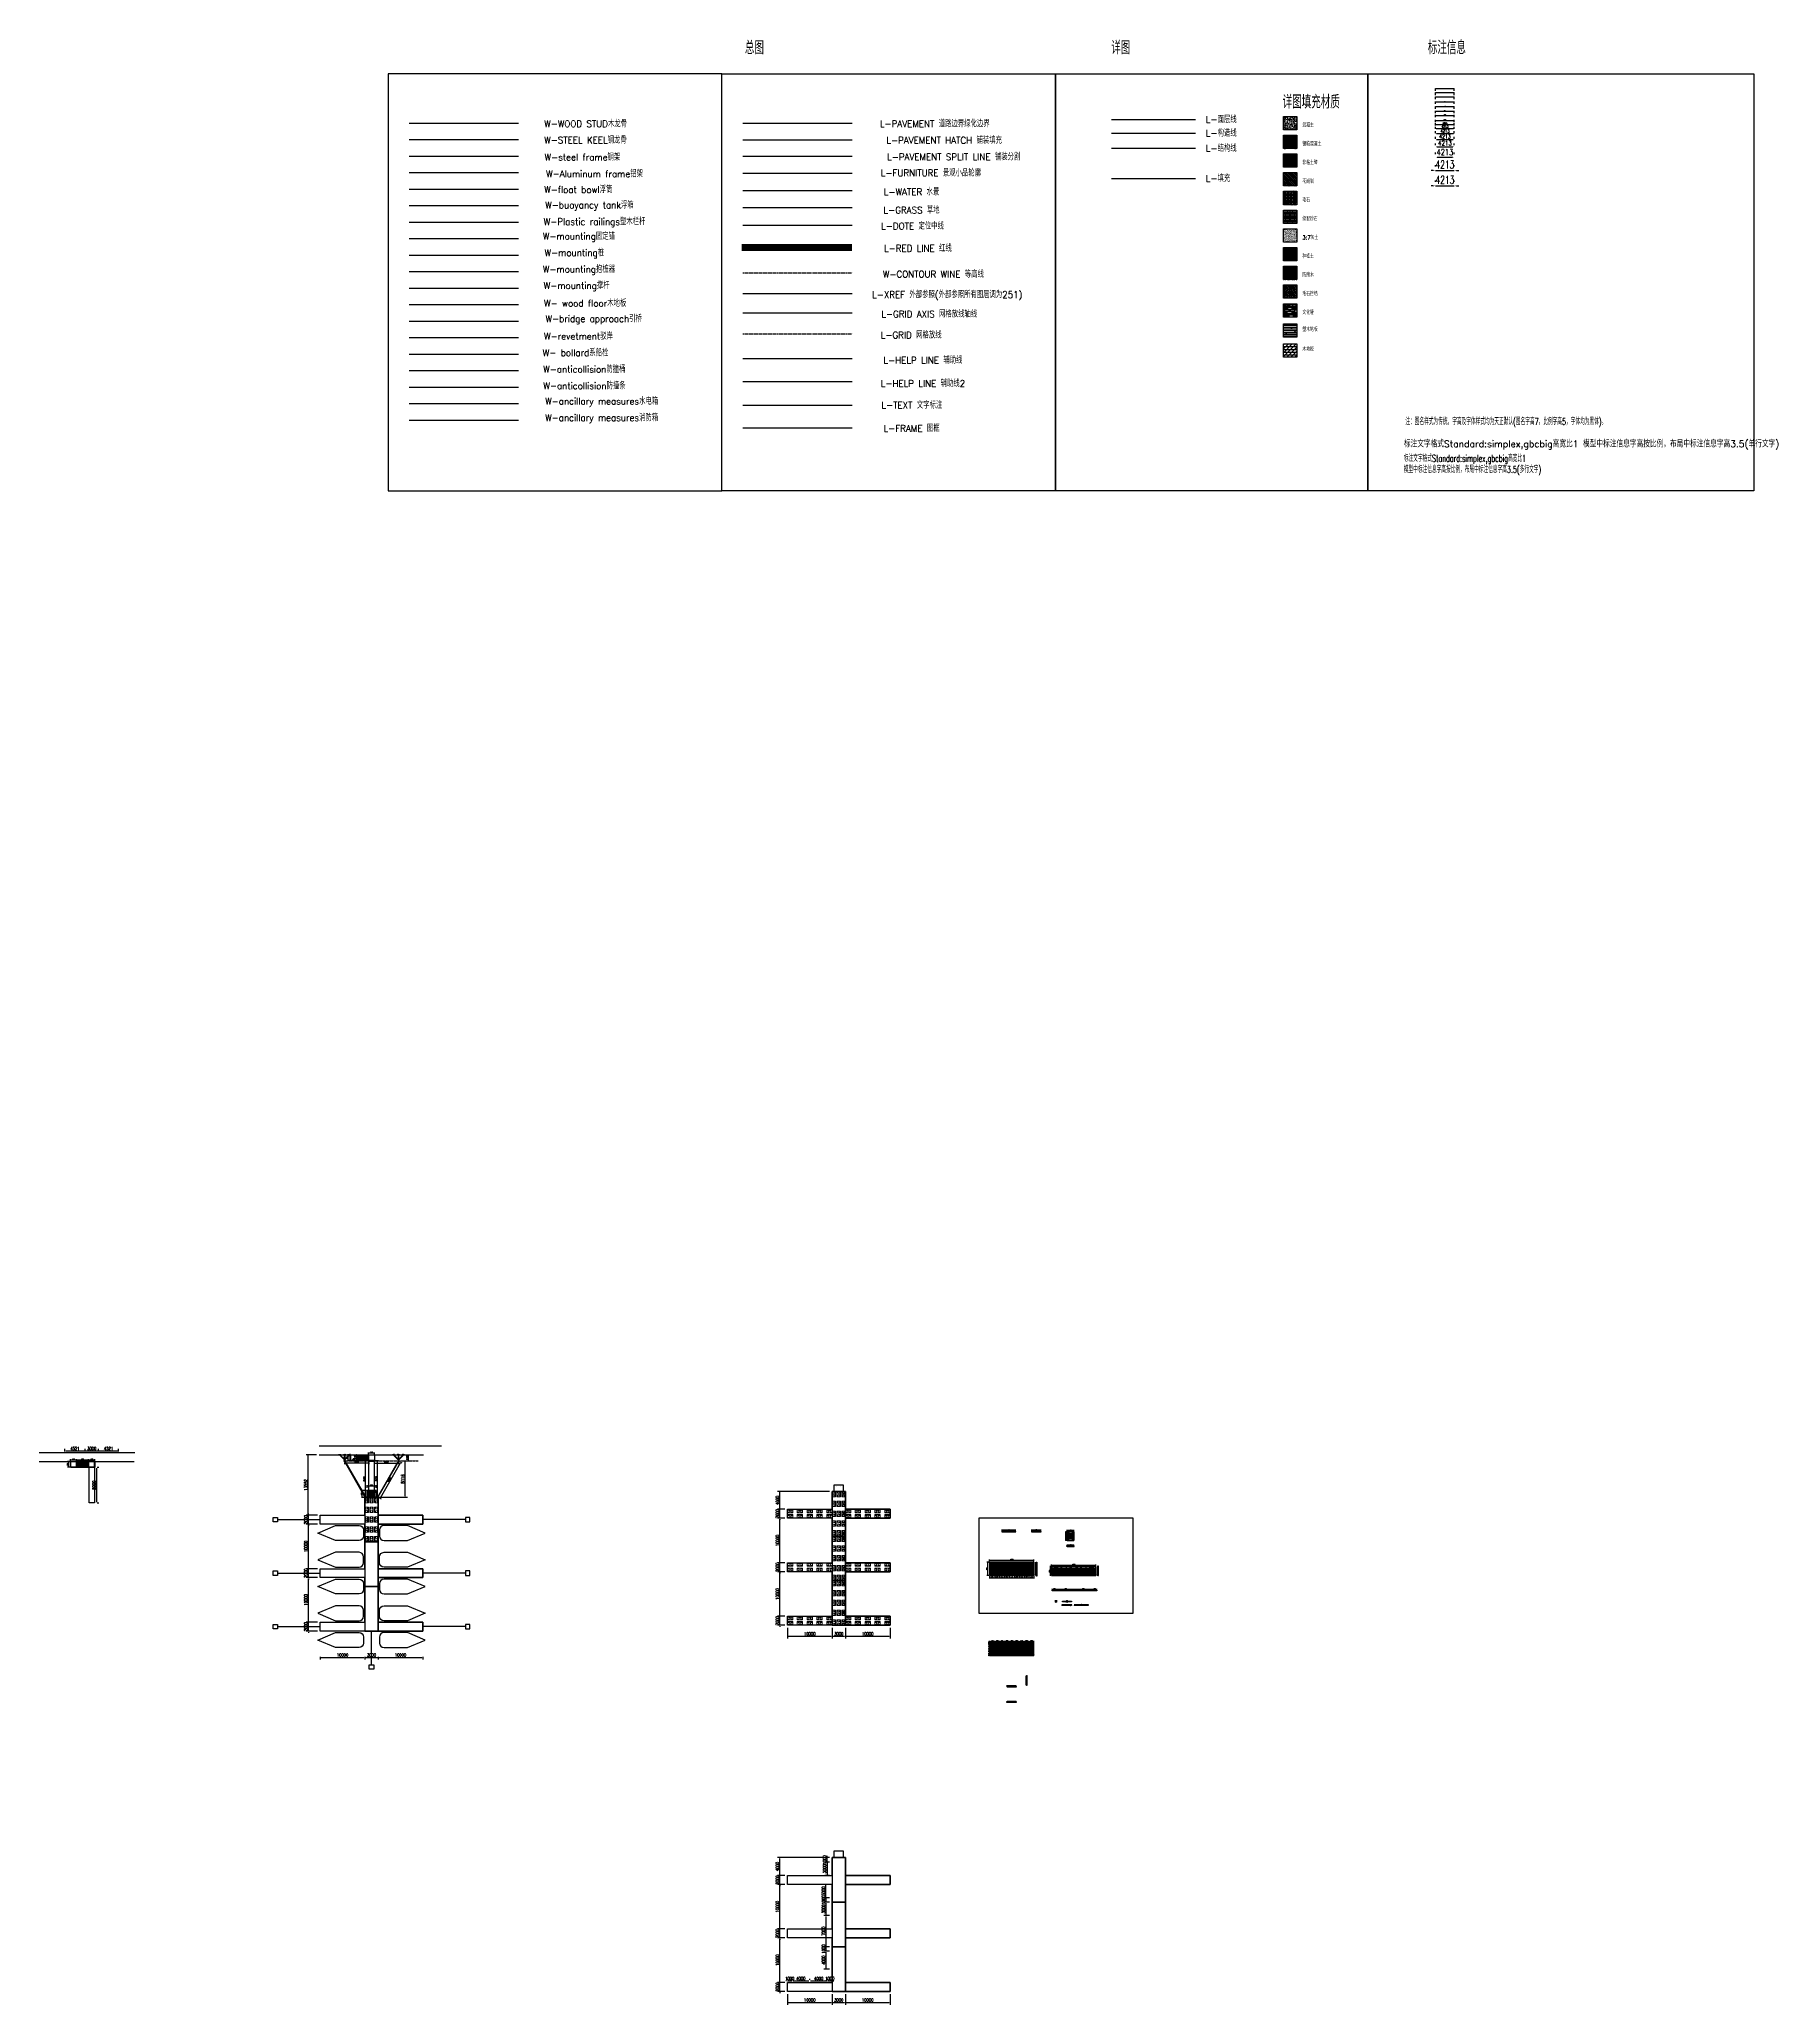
# Model space of a CAD drawing. Header units: millimetres. Extents: x -1690391 to -1305911, y 1095385 to 1536160.
import ezdxf
from ezdxf.enums import TextEntityAlignment as Align

# ---------------------------------------------------------------- set-up
doc = ezdxf.new("R2010")
doc.units = ezdxf.units.MM
doc.header["$LTSCALE"] = 10
for name, pattern in [('-6_350_HOLE$0$DASH', [0.35, 0.25, -0.1]), ('ACAD_ISO03W100', [30, 12, -18]), ('ACAD_ISO10W100', [18, 12, -3, 0, -3]), ('ACAD_ISO12W100', [22, 12, -3, 0.5, -3, 0.5, -3]), ('DASH', [0.35, 0.25, -0.1]), ('DOTE', [2.42, 2, -0.2, 0.02, -0.2])]:
    doc.linetypes.add(name, pattern=pattern)
doc.layers.get('0').update_dxf_attribs({"linetype": 'CONTINUOUS'})
doc.layers.get('DEFPOINTS').update_dxf_attribs({"linetype": 'CONTINUOUS'})
for name, color, linetype in [('DIM_ELEV', 3, 'CONTINUOUS'), ('DIM_SYMB', 3, 'CONTINUOUS'), ('DOTE', 1, 'CONTINUOUS'), ('L-CONTOUR_LINE等高线', 252, 'DASH'), ('L-DIMLINEAR标注', 3, 'CONTINUOUS'), ('L-DOTE定位中线', 1, 'DOTE'), ('L-FRAME图框', 3, 'CONTINUOUS'), ('L-FURNITURE景观小品轮廓', 6, 'CONTINUOUS'), ('L-GRASS草地', 252, 'CONTINUOUS'), ('L-GRID_AXIS网格放线轴线', 1, 'CONTINUOUS'), ('L-GRID网格放线', 252, '-6_350_HOLE$0$DASH'), ('L-HELP_LINE辅助线1', 4, 'CONTINUOUS'), ('L-HELP_LINE辅助线2', 94, 'CONTINUOUS'), ('L-PAVEMENT_HATCH铺装填充', 251, 'CONTINUOUS'), ('L-PAVEMENT_SPLIT_LINE铺装分割', 23, 'CONTINUOUS'), ('L-PAVEMENT道路边界绿化边界', 2, 'CONTINUOUS'), ('L-RED_LINE红线', 1, 'ACAD_ISO12W100'), ('L-TEXT文字标注', 7, 'CONTINUOUS'), ('L-WATER水景', 5, 'CONTINUOUS'), ('L-XREF外部参照', 251, 'CONTINUOUS'), ('L-填充', 251, 'CONTINUOUS'), ('L-构造线', 6, 'CONTINUOUS'), ('L-结构线', 7, 'CONTINUOUS'), ('L-面层线', 4, 'CONTINUOUS'), ('PUB_DIM', 3, 'CONTINUOUS'), ('PUB_TEXT', 7, 'CONTINUOUS'), ('W- bollard系船栓', 4, 'CONTINUOUS'), ('W-_ANTICOLLISION防撞措施', 6, 'CONTINUOUS'), ('W-ALUMINUM_FRAME铝架', 30, 'CONTINUOUS'), ('W-ancillary measures附属措施', 1, 'CONTINUOUS'), ('W-bridge approach引桥', 4, 'CONTINUOUS'), ('W-float bowl浮筒', 253, 'CONTINUOUS'), ('W-FLOAT_BOWL浮筒', 253, 'CONTINUOUS'), ('W-MOUNTING固定方式', 5, 'CONTINUOUS'), ('W-PLASTIC_RAILINGS塑木栏杆', 6, 'CONTINUOUS'), ('W-REVETMENT驳岸', 251, 'CONTINUOUS'), ('W-STEEL_FRAME钢架', 3, 'CONTINUOUS'), ('W-STEEL_KEEL钢龙骨', 5, 'CONTINUOUS'), ('W-WOOD_FLOOR木地板', 30, 'CONTINUOUS'), ('W-WOOD_STUD木龙骨', 25, 'CONTINUOUS'), ('辅助线', 63, 'CONTINUOUS'), ('钢架', 90, 'CONTINUOUS')]:
    doc.layers.add(name, color=color, linetype=linetype)
doc.styles.add('_TCH_DIM', font='SIMPLEX.shx', dxfattribs={"width": 0.7, "bigfont": 'GBCBIG.shx'})
doc.styles.get("Standard").update_dxf_attribs({"font": 'simplex.shx', "width": 0.7, "bigfont": 'gbcbig.shx'})
doc.styles.add('STANDARD_T3', font='simplex.shx', dxfattribs={"width": 0.7, "bigfont": 'gbcbig.shx'})
doc.dimstyles.new('W&&1', dxfattribs={"dimtxt": 3.5, "dimasz": 1, "dimexe": 2.5, "dimexo": 3, "dimgap": 1, "dimtad": 1, "dimdec": 0, "dimzin": 0, "dimdsep": 46, "dimtxsty": 'STANDARD_T3', "dimcen": 0.09, "dimclrd": 1, "dimclre": 1, "dimclrt": 7, "dimazin": 2, "dimtfac": 1, "dimtdec": 0, "dimtix": 1, "dimtmove": 2, "dimatfit": 3, "dimfxl": 100, "dimtolj": 1, "dimtzin": 0, "dimarcsym": 0})
doc.dimstyles.new('W&&10', dxfattribs={"dimtxt": 35, "dimasz": 10, "dimexe": 25, "dimexo": 30, "dimgap": 10, "dimtad": 1, "dimdec": 0, "dimzin": 0, "dimdsep": 46, "dimtxsty": 'STANDARD_T3', "dimcen": 0.09, "dimclrd": 1, "dimclre": 1, "dimclrt": 7, "dimazin": 2, "dimtfac": 1, "dimtdec": 0, "dimtix": 1, "dimtmove": 2, "dimatfit": 3, "dimfxl": 100, "dimtolj": 1, "dimtzin": 0, "dimarcsym": 0})
doc.dimstyles.new('W&&100', dxfattribs={"dimtxt": 350, "dimasz": 100, "dimexe": 250, "dimexo": 300, "dimgap": 100, "dimtad": 1, "dimdec": 0, "dimzin": 0, "dimdsep": 46, "dimtxsty": 'STANDARD_T3', "dimcen": 0.09, "dimclrd": 1, "dimclre": 1, "dimclrt": 7, "dimazin": 2, "dimtfac": 1, "dimtdec": 0, "dimtix": 1, "dimtmove": 2, "dimatfit": 3, "dimfxl": 100, "dimtolj": 1, "dimtzin": 0, "dimarcsym": 0})
doc.dimstyles.new('W&&15', dxfattribs={"dimtxt": 52.5, "dimasz": 15, "dimexe": 37.5, "dimexo": 45, "dimgap": 15, "dimtad": 1, "dimdec": 0, "dimzin": 0, "dimdsep": 46, "dimtxsty": 'STANDARD_T3', "dimcen": 0.09, "dimclrd": 1, "dimclre": 1, "dimclrt": 7, "dimazin": 2, "dimtfac": 1, "dimtdec": 0, "dimtix": 1, "dimtmove": 2, "dimatfit": 3, "dimfxl": 100, "dimtolj": 1, "dimtzin": 0, "dimarcsym": 0})
doc.dimstyles.new('W&&150', dxfattribs={"dimtxt": 525, "dimasz": 150, "dimexe": 375, "dimexo": 450, "dimgap": 150, "dimtad": 1, "dimdec": 0, "dimzin": 0, "dimdsep": 46, "dimtxsty": 'STANDARD_T3', "dimcen": 0.09, "dimclrd": 1, "dimclre": 1, "dimclrt": 7, "dimazin": 2, "dimtfac": 1, "dimtdec": 0, "dimtix": 1, "dimtmove": 2, "dimatfit": 3, "dimfxl": 100, "dimtolj": 1, "dimtzin": 0, "dimarcsym": 0})
doc.dimstyles.new('W&&20', dxfattribs={"dimtxt": 70, "dimasz": 20, "dimexe": 50, "dimexo": 60, "dimgap": 20, "dimtad": 1, "dimdec": 0, "dimzin": 0, "dimdsep": 46, "dimtxsty": 'STANDARD_T3', "dimcen": 0.09, "dimclrd": 1, "dimclre": 1, "dimclrt": 7, "dimazin": 2, "dimtfac": 1, "dimtdec": 0, "dimtix": 1, "dimtmove": 2, "dimatfit": 3, "dimfxl": 100, "dimtolj": 1, "dimtzin": 0, "dimarcsym": 0})
doc.dimstyles.new('W&&200', dxfattribs={"dimtxt": 700, "dimasz": 200, "dimexe": 500, "dimexo": 600, "dimgap": 200, "dimtad": 1, "dimdec": 0, "dimzin": 0, "dimdsep": 46, "dimtxsty": 'STANDARD_T3', "dimcen": 0.09, "dimclrd": 1, "dimclre": 1, "dimclrt": 7, "dimazin": 2, "dimtfac": 1, "dimtdec": 0, "dimtix": 1, "dimtmove": 2, "dimatfit": 3, "dimfxl": 100, "dimtolj": 1, "dimtzin": 0, "dimarcsym": 0})
doc.dimstyles.new('W&&250', dxfattribs={"dimtxt": 875, "dimasz": 250, "dimexe": 625, "dimexo": 750, "dimgap": 250, "dimtad": 1, "dimdec": 0, "dimzin": 0, "dimdsep": 46, "dimtxsty": 'STANDARD_T3', "dimcen": 0.09, "dimclrd": 1, "dimclre": 1, "dimclrt": 7, "dimazin": 2, "dimtfac": 1, "dimtdec": 0, "dimtix": 1, "dimtmove": 2, "dimatfit": 3, "dimfxl": 100, "dimtolj": 1, "dimtzin": 0, "dimarcsym": 0})
doc.dimstyles.new('W&&30', dxfattribs={"dimtxt": 105, "dimasz": 30, "dimexe": 75, "dimexo": 90, "dimgap": 30, "dimtad": 1, "dimdec": 0, "dimzin": 0, "dimdsep": 46, "dimtxsty": 'STANDARD_T3', "dimcen": 0.09, "dimclrd": 1, "dimclre": 1, "dimclrt": 7, "dimazin": 2, "dimtfac": 1, "dimtdec": 0, "dimtix": 1, "dimtmove": 2, "dimatfit": 3, "dimfxl": 100, "dimtolj": 1, "dimtzin": 0, "dimarcsym": 0})
doc.dimstyles.new('W&&300', dxfattribs={"dimtxt": 1050, "dimasz": 300, "dimexe": 750, "dimexo": 900, "dimgap": 300, "dimtad": 1, "dimdec": 0, "dimzin": 0, "dimdsep": 46, "dimtxsty": 'STANDARD_T3', "dimcen": 0.09, "dimclrd": 1, "dimclre": 1, "dimclrt": 7, "dimazin": 2, "dimtfac": 1, "dimtdec": 0, "dimtix": 1, "dimtmove": 2, "dimatfit": 3, "dimfxl": 100, "dimtolj": 1, "dimtzin": 0, "dimarcsym": 0})
doc.dimstyles.new('W&&40', dxfattribs={"dimtxt": 140, "dimasz": 40, "dimexe": 100, "dimexo": 120, "dimgap": 40, "dimtad": 1, "dimdec": 0, "dimzin": 0, "dimdsep": 46, "dimtxsty": 'STANDARD_T3', "dimcen": 0.09, "dimclrd": 1, "dimclre": 1, "dimclrt": 7, "dimazin": 2, "dimtfac": 1, "dimtdec": 0, "dimtix": 1, "dimtmove": 2, "dimatfit": 3, "dimfxl": 100, "dimtolj": 1, "dimtzin": 0, "dimarcsym": 0})
doc.dimstyles.new('W&&400', dxfattribs={"dimtxt": 1400, "dimasz": 400, "dimexe": 1000, "dimexo": 1200, "dimgap": 400, "dimtad": 1, "dimdec": 0, "dimzin": 0, "dimdsep": 46, "dimtxsty": 'STANDARD_T3', "dimcen": 0.09, "dimclrd": 1, "dimclre": 1, "dimclrt": 7, "dimazin": 2, "dimtfac": 1, "dimtdec": 0, "dimtix": 1, "dimtmove": 2, "dimatfit": 3, "dimfxl": 100, "dimtolj": 1, "dimtzin": 0, "dimarcsym": 0})
doc.dimstyles.new('W&&5', dxfattribs={"dimtxt": 17.5, "dimasz": 5, "dimexe": 12.5, "dimexo": 15, "dimgap": 5, "dimtad": 1, "dimdec": 0, "dimzin": 0, "dimdsep": 46, "dimtxsty": 'STANDARD_T3', "dimcen": 0.09, "dimclrd": 1, "dimclre": 1, "dimclrt": 7, "dimazin": 2, "dimtfac": 1, "dimtdec": 0, "dimtix": 1, "dimtmove": 2, "dimatfit": 3, "dimfxl": 100, "dimtolj": 1, "dimtzin": 0, "dimarcsym": 0})
doc.dimstyles.new('W&&50', dxfattribs={"dimtxt": 175, "dimasz": 50, "dimexe": 125, "dimexo": 150, "dimgap": 50, "dimtad": 1, "dimdec": 0, "dimzin": 0, "dimdsep": 46, "dimtxsty": 'STANDARD_T3', "dimcen": 0.09, "dimclrd": 1, "dimclre": 1, "dimclrt": 7, "dimazin": 2, "dimtfac": 1, "dimtdec": 0, "dimtix": 1, "dimtmove": 2, "dimatfit": 3, "dimfxl": 100, "dimtolj": 1, "dimtzin": 0, "dimarcsym": 0})
doc.dimstyles.new('W&&500', dxfattribs={"dimtxt": 1750, "dimasz": 500, "dimexe": 1250, "dimexo": 1500, "dimgap": 500, "dimtad": 1, "dimdec": 0, "dimzin": 0, "dimdsep": 46, "dimtxsty": 'STANDARD_T3', "dimcen": 0.09, "dimclrd": 1, "dimclre": 1, "dimclrt": 7, "dimazin": 2, "dimtfac": 1, "dimtdec": 0, "dimtix": 1, "dimtmove": 2, "dimatfit": 3, "dimfxl": 100, "dimtolj": 1, "dimtzin": 0, "dimarcsym": 0})

# ---------------------------------------------------------------- blocks, each defined once
blk = doc.blocks.new('*D3')
at = {"layer": 'DEFPOINTS', "color": 0, "transparency": 16777216}
for p in [(-1373051, 1503276), (-1377264, 1502722), (-1373051, 1502722)]:
    blk.add_point(p, dxfattribs=at)
at = {"layer": 'PUB_DIM', "color": 1, "lineweight": -2, "transparency": 16777216}
for p, q in [((-1377764, 1503276), (-1378264, 1503276)), ((-1377264, 1504222), (-1377264, 1504526)), ((-1377264, 1503276), (-1373051, 1503276)), ((-1373051, 1504222), (-1373051, 1504526)), ((-1372551, 1503276), (-1372051, 1503276))]:
    blk.add_line(p, q, dxfattribs=at)
at = {"layer": 'PUB_DIM', "color": 1, "transparency": 16777216}
for points in [[(-1377764, 1503360), (-1377764, 1503193), (-1377264, 1503276)], [(-1372551, 1503360), (-1372551, 1503193), (-1373051, 1503276)]]:
    blk.add_solid(points, dxfattribs=at)
at = {"layer": 'PUB_DIM', "color": 7, "transparency": 16777216, "insert": (-1375157, 1504651), "char_height": 1750, "attachment_point": 5, "style": 'STANDARD_T3'}
blk.add_mtext('\\A1;4213', dxfattribs=at)
blk = doc.blocks.new('*D4')
at = {"layer": 'DEFPOINTS', "color": 0, "transparency": 16777216}
for p in [(-1377264, 1506152), (-1373051, 1506706), (-1373051, 1506152)]:
    blk.add_point(p, dxfattribs=at)
at = {"layer": 'PUB_DIM', "color": 1, "lineweight": -2, "transparency": 16777216}
for p, q in [((-1377264, 1507652), (-1377264, 1507956)), ((-1373051, 1507652), (-1373051, 1507956)), ((-1377764, 1506706), (-1378264, 1506706)), ((-1377264, 1506706), (-1373051, 1506706)), ((-1372551, 1506706), (-1372051, 1506706))]:
    blk.add_line(p, q, dxfattribs=at)
at = {"layer": 'PUB_DIM', "color": 1, "transparency": 16777216}
for points in [[(-1377764, 1506790), (-1377764, 1506623), (-1377264, 1506706)], [(-1372551, 1506790), (-1372551, 1506623), (-1373051, 1506706)]]:
    blk.add_solid(points, dxfattribs=at)
at = {"layer": 'PUB_DIM', "color": 7, "transparency": 16777216, "insert": (-1375157, 1508081), "char_height": 1750, "attachment_point": 5, "style": 'STANDARD_T3'}
blk.add_mtext('\\A1;4213', dxfattribs=at)
blk = doc.blocks.new('*D5')
at = {"layer": 'DEFPOINTS', "color": 0, "transparency": 16777216}
for p in [(-1377264, 1509200), (-1373051, 1509754), (-1373051, 1509200)]:
    blk.add_point(p, dxfattribs=at)
at = {"layer": 'PUB_DIM', "color": 1, "lineweight": -2, "transparency": 16777216}
for p, q in [((-1377264, 1510400), (-1377264, 1510754)), ((-1376864, 1509754), (-1373451, 1509754)), ((-1373051, 1510400), (-1373051, 1510754))]:
    blk.add_line(p, q, dxfattribs=at)
at = {"layer": 'PUB_DIM', "color": 1, "transparency": 16777216}
for points in [[(-1376864, 1509821), (-1376864, 1509688), (-1377264, 1509754)], [(-1373451, 1509821), (-1373451, 1509688), (-1373051, 1509754)]]:
    blk.add_solid(points, dxfattribs=at)
at = {"layer": 'PUB_DIM', "color": 7, "transparency": 16777216, "insert": (-1375157, 1510854), "char_height": 1400, "attachment_point": 5, "style": 'STANDARD_T3'}
blk.add_mtext('\\A1;4213', dxfattribs=at)
blk = doc.blocks.new('*D6')
at = {"layer": 'DEFPOINTS', "color": 0, "transparency": 16777216}
for p in [(-1373051, 1512058), (-1377264, 1511503), (-1373051, 1511503)]:
    blk.add_point(p, dxfattribs=at)
at = {"layer": 'PUB_DIM', "color": 1, "lineweight": -2, "transparency": 16777216}
for p, q in [((-1377264, 1512403), (-1377264, 1512808)), ((-1376964, 1512058), (-1373351, 1512058)), ((-1373051, 1512403), (-1373051, 1512808))]:
    blk.add_line(p, q, dxfattribs=at)
at = {"layer": 'PUB_DIM', "color": 1, "transparency": 16777216}
for points in [[(-1376964, 1512108), (-1376964, 1512008), (-1377264, 1512058)], [(-1373351, 1512108), (-1373351, 1512008), (-1373051, 1512058)]]:
    blk.add_solid(points, dxfattribs=at)
at = {"layer": 'PUB_DIM', "color": 7, "transparency": 16777216, "insert": (-1375157, 1512883), "char_height": 1050, "attachment_point": 5, "style": 'STANDARD_T3'}
blk.add_mtext('\\A1;4213', dxfattribs=at)
blk = doc.blocks.new('*D7')
at = {"layer": 'DEFPOINTS', "color": 0, "transparency": 16777216}
for p in [(-1377264, 1513107), (-1373051, 1513661), (-1373051, 1513107)]:
    blk.add_point(p, dxfattribs=at)
at = {"layer": 'PUB_DIM', "color": 1, "lineweight": -2, "transparency": 16777216}
for p, q in [((-1377264, 1513857), (-1377264, 1514286)), ((-1377014, 1513661), (-1373301, 1513661)), ((-1373051, 1513857), (-1373051, 1514286))]:
    blk.add_line(p, q, dxfattribs=at)
at = {"layer": 'PUB_DIM', "color": 1, "transparency": 16777216}
for points in [[(-1377014, 1513703), (-1377014, 1513620), (-1377264, 1513661)], [(-1373301, 1513703), (-1373301, 1513620), (-1373051, 1513661)]]:
    blk.add_solid(points, dxfattribs=at)
at = {"layer": 'PUB_DIM', "color": 7, "transparency": 16777216, "insert": (-1375157, 1514349), "char_height": 875, "attachment_point": 5, "style": 'STANDARD_T3'}
blk.add_mtext('\\A1;4213', dxfattribs=at)
blk = doc.blocks.new('*D8')
at = {"layer": 'DEFPOINTS', "color": 0, "transparency": 16777216}
for p in [(-1377264, 1514480), (-1373051, 1515034), (-1373051, 1514480)]:
    blk.add_point(p, dxfattribs=at)
at = {"layer": 'PUB_DIM', "color": 1, "lineweight": -2, "transparency": 16777216}
for p, q in [((-1377264, 1515080), (-1377264, 1515534)), ((-1377064, 1515034), (-1373251, 1515034)), ((-1373051, 1515080), (-1373051, 1515534))]:
    blk.add_line(p, q, dxfattribs=at)
at = {"layer": 'PUB_DIM', "color": 1, "transparency": 16777216}
for points in [[(-1377064, 1515067), (-1377064, 1515000), (-1377264, 1515034)], [(-1373251, 1515067), (-1373251, 1515000), (-1373051, 1515034)]]:
    blk.add_solid(points, dxfattribs=at)
at = {"layer": 'PUB_DIM', "color": 7, "transparency": 16777216, "insert": (-1375157, 1515584), "char_height": 700, "attachment_point": 5, "style": 'STANDARD_T3'}
blk.add_mtext('\\A1;4213', dxfattribs=at)
blk = doc.blocks.new('*D9')
at = {"layer": 'DEFPOINTS', "color": 0, "transparency": 16777216}
for p in [(-1377264, 1515635), (-1373051, 1516189), (-1373051, 1515635)]:
    blk.add_point(p, dxfattribs=at)
at = {"layer": 'PUB_DIM', "color": 1, "lineweight": -2, "transparency": 16777216}
for p, q in [((-1377264, 1516085), (-1377264, 1516564)), ((-1373051, 1516085), (-1373051, 1516564)), ((-1377114, 1516189), (-1373201, 1516189))]:
    blk.add_line(p, q, dxfattribs=at)
at = {"layer": 'PUB_DIM', "color": 1, "transparency": 16777216}
for points in [[(-1377114, 1516214), (-1377114, 1516164), (-1377264, 1516189)], [(-1373201, 1516214), (-1373201, 1516164), (-1373051, 1516189)]]:
    blk.add_solid(points, dxfattribs=at)
at = {"layer": 'PUB_DIM', "color": 7, "transparency": 16777216, "insert": (-1375157, 1516601), "char_height": 525, "attachment_point": 5, "style": 'STANDARD_T3'}
blk.add_mtext('\\A1;4213', dxfattribs=at)
blk = doc.blocks.new('*D10')
at = {"layer": 'DEFPOINTS', "color": 0, "transparency": 16777216}
for p in [(-1377264, 1516528), (-1373051, 1517082), (-1373051, 1516528)]:
    blk.add_point(p, dxfattribs=at)
at = {"layer": 'PUB_DIM', "color": 1, "lineweight": -2, "transparency": 16777216}
for p, q in [((-1377264, 1516828), (-1377264, 1517332)), ((-1377164, 1517082), (-1373151, 1517082)), ((-1373051, 1516828), (-1373051, 1517332))]:
    blk.add_line(p, q, dxfattribs=at)
at = {"layer": 'PUB_DIM', "color": 1, "transparency": 16777216}
for points in [[(-1377164, 1517099), (-1377164, 1517065), (-1377264, 1517082)], [(-1373151, 1517099), (-1373151, 1517065), (-1373051, 1517082)]]:
    blk.add_solid(points, dxfattribs=at)
at = {"layer": 'PUB_DIM', "color": 7, "transparency": 16777216, "insert": (-1375157, 1517357), "char_height": 350, "attachment_point": 5, "style": 'STANDARD_T3'}
blk.add_mtext('\\A1;4213', dxfattribs=at)
blk = doc.blocks.new('*D11')
at = {"layer": 'DEFPOINTS', "color": 0, "transparency": 16777216}
for p in [(-1377264, 1517429), (-1373051, 1517983), (-1373051, 1517429)]:
    blk.add_point(p, dxfattribs=at)
at = {"layer": 'PUB_DIM', "color": 1, "lineweight": -2, "transparency": 16777216}
for p, q in [((-1377264, 1517579), (-1377264, 1518108)), ((-1377214, 1517983), (-1373101, 1517983)), ((-1373051, 1517579), (-1373051, 1518108))]:
    blk.add_line(p, q, dxfattribs=at)
at = {"layer": 'PUB_DIM', "color": 1, "transparency": 16777216}
for points in [[(-1377214, 1517992), (-1377214, 1517975), (-1377264, 1517983)], [(-1373101, 1517992), (-1373101, 1517975), (-1373051, 1517983)]]:
    blk.add_solid(points, dxfattribs=at)
at = {"layer": 'PUB_DIM', "color": 7, "transparency": 16777216, "insert": (-1375157, 1518121), "char_height": 175, "attachment_point": 5, "style": 'STANDARD_T3'}
blk.add_mtext('\\A1;4213', dxfattribs=at)
blk = doc.blocks.new('*D12')
at = {"layer": 'DEFPOINTS', "color": 0, "transparency": 16777216}
for p in [(-1377264, 1518556), (-1373051, 1519110), (-1373051, 1518556)]:
    blk.add_point(p, dxfattribs=at)
at = {"layer": 'PUB_DIM', "color": 1, "lineweight": -2, "transparency": 16777216}
for p, q in [((-1377264, 1518676), (-1377264, 1519210)), ((-1377224, 1519110), (-1373091, 1519110)), ((-1373051, 1518676), (-1373051, 1519210))]:
    blk.add_line(p, q, dxfattribs=at)
at = {"layer": 'PUB_DIM', "color": 1, "transparency": 16777216}
for points in [[(-1377224, 1519116), (-1377224, 1519103), (-1377264, 1519110)], [(-1373091, 1519116), (-1373091, 1519103), (-1373051, 1519110)]]:
    blk.add_solid(points, dxfattribs=at)
at = {"layer": 'PUB_DIM', "color": 7, "transparency": 16777216, "insert": (-1375157, 1519220), "char_height": 140, "attachment_point": 5, "style": 'STANDARD_T3'}
blk.add_mtext('\\A1;4213', dxfattribs=at)
blk = doc.blocks.new('*D13')
at = {"layer": 'DEFPOINTS', "color": 0, "transparency": 16777216}
for p in [(-1373051, 1525160), (-1377264, 1524606), (-1373051, 1524606)]:
    blk.add_point(p, dxfattribs=at)
at = {"layer": 'PUB_DIM', "color": 1, "lineweight": -2, "transparency": 16777216}
for p, q in [((-1377264, 1524609), (-1377264, 1525162)), ((-1377263, 1525160), (-1373052, 1525160)), ((-1373051, 1524609), (-1373051, 1525162))]:
    blk.add_line(p, q, dxfattribs=at)
at = {"layer": 'PUB_DIM', "color": 1, "transparency": 16777216}
for points in [[(-1377263, 1525160), (-1377263, 1525160), (-1377264, 1525160)], [(-1373052, 1525160), (-1373052, 1525160), (-1373051, 1525160)]]:
    blk.add_solid(points, dxfattribs=at)
at = {"layer": 'PUB_DIM', "color": 7, "transparency": 16777216, "insert": (-1375157, 1525163), "char_height": 3.5, "attachment_point": 5, "style": 'STANDARD_T3'}
blk.add_mtext('\\A1;4213', dxfattribs=at)
blk = doc.blocks.new('*D14')
at = {"layer": 'DEFPOINTS', "color": 0, "transparency": 16777216}
for p in [(-1377264, 1523652), (-1373051, 1524206), (-1373051, 1523652)]:
    blk.add_point(p, dxfattribs=at)
at = {"layer": 'PUB_DIM', "color": 1, "lineweight": -2, "transparency": 16777216}
for p, q in [((-1377264, 1523667), (-1377264, 1524218)), ((-1377259, 1524206), (-1373056, 1524206)), ((-1373051, 1523667), (-1373051, 1524218))]:
    blk.add_line(p, q, dxfattribs=at)
at = {"layer": 'PUB_DIM', "color": 1, "transparency": 16777216}
for points in [[(-1377259, 1524207), (-1377259, 1524205), (-1377264, 1524206)], [(-1373056, 1524207), (-1373056, 1524205), (-1373051, 1524206)]]:
    blk.add_solid(points, dxfattribs=at)
at = {"layer": 'PUB_DIM', "color": 7, "transparency": 16777216, "insert": (-1375157, 1524219), "char_height": 17.5, "attachment_point": 5, "style": 'STANDARD_T3'}
blk.add_mtext('\\A1;4213', dxfattribs=at)
blk = doc.blocks.new('*D15')
at = {"layer": 'DEFPOINTS', "color": 0, "transparency": 16777216}
for p in [(-1377264, 1522698), (-1373051, 1523252), (-1373051, 1522698)]:
    blk.add_point(p, dxfattribs=at)
at = {"layer": 'PUB_DIM', "color": 1, "lineweight": -2, "transparency": 16777216}
for p, q in [((-1377264, 1522728), (-1377264, 1523277)), ((-1377254, 1523252), (-1373061, 1523252)), ((-1373051, 1522728), (-1373051, 1523277))]:
    blk.add_line(p, q, dxfattribs=at)
at = {"layer": 'PUB_DIM', "color": 1, "transparency": 16777216}
for points in [[(-1377254, 1523253), (-1377254, 1523250), (-1377264, 1523252)], [(-1373061, 1523253), (-1373061, 1523250), (-1373051, 1523252)]]:
    blk.add_solid(points, dxfattribs=at)
at = {"layer": 'PUB_DIM', "color": 7, "transparency": 16777216, "insert": (-1375157, 1523279), "char_height": 35, "attachment_point": 5, "style": 'STANDARD_T3'}
blk.add_mtext('\\A1;4213', dxfattribs=at)
blk = doc.blocks.new('*D16')
at = {"layer": 'DEFPOINTS', "color": 0, "transparency": 16777216}
for p in [(-1377264, 1521610), (-1373051, 1522164), (-1373051, 1521610)]:
    blk.add_point(p, dxfattribs=at)
at = {"layer": 'PUB_DIM', "color": 1, "lineweight": -2, "transparency": 16777216}
for p, q in [((-1377264, 1521655), (-1377264, 1522202)), ((-1377249, 1522164), (-1373066, 1522164)), ((-1373051, 1521655), (-1373051, 1522202))]:
    blk.add_line(p, q, dxfattribs=at)
at = {"layer": 'PUB_DIM', "color": 1, "transparency": 16777216}
for points in [[(-1377249, 1522167), (-1377249, 1522162), (-1377264, 1522164)], [(-1373066, 1522167), (-1373066, 1522162), (-1373051, 1522164)]]:
    blk.add_solid(points, dxfattribs=at)
at = {"layer": 'PUB_DIM', "color": 7, "transparency": 16777216, "insert": (-1375157, 1522206), "char_height": 52.5, "attachment_point": 5, "style": 'STANDARD_T3'}
blk.add_mtext('\\A1;4213', dxfattribs=at)
blk = doc.blocks.new('*D17')
at = {"layer": 'DEFPOINTS', "color": 0, "transparency": 16777216}
for p in [(-1373051, 1521077), (-1377264, 1520523), (-1373051, 1520523)]:
    blk.add_point(p, dxfattribs=at)
at = {"layer": 'PUB_DIM', "color": 1, "lineweight": -2, "transparency": 16777216}
for p, q in [((-1377264, 1520583), (-1377264, 1521127)), ((-1377244, 1521077), (-1373071, 1521077)), ((-1373051, 1520583), (-1373051, 1521127))]:
    blk.add_line(p, q, dxfattribs=at)
at = {"layer": 'PUB_DIM', "color": 1, "transparency": 16777216}
for points in [[(-1377244, 1521080), (-1377244, 1521074), (-1377264, 1521077)], [(-1373071, 1521080), (-1373071, 1521074), (-1373051, 1521077)]]:
    blk.add_solid(points, dxfattribs=at)
at = {"layer": 'PUB_DIM', "color": 7, "transparency": 16777216, "insert": (-1375157, 1521132), "char_height": 70, "attachment_point": 5, "style": 'STANDARD_T3'}
blk.add_mtext('\\A1;4213', dxfattribs=at)
blk = doc.blocks.new('*D18')
at = {"layer": 'DEFPOINTS', "color": 0, "transparency": 16777216}
for p in [(-1377264, 1519524), (-1373051, 1520078), (-1373051, 1519524)]:
    blk.add_point(p, dxfattribs=at)
at = {"layer": 'PUB_DIM', "color": 1, "lineweight": -2, "transparency": 16777216}
for p, q in [((-1377264, 1519614), (-1377264, 1520153)), ((-1377234, 1520078), (-1373081, 1520078)), ((-1373051, 1519614), (-1373051, 1520153))]:
    blk.add_line(p, q, dxfattribs=at)
at = {"layer": 'PUB_DIM', "color": 1, "transparency": 16777216}
for points in [[(-1377234, 1520083), (-1377234, 1520073), (-1377264, 1520078)], [(-1373081, 1520083), (-1373081, 1520073), (-1373051, 1520078)]]:
    blk.add_solid(points, dxfattribs=at)
at = {"layer": 'PUB_DIM', "color": 7, "transparency": 16777216, "insert": (-1375157, 1520161), "char_height": 105, "attachment_point": 5, "style": 'STANDARD_T3'}
blk.add_mtext('\\A1;4213', dxfattribs=at)
blk = doc.blocks.new('14a槽钢')
at = {"layer": '钢架'}
h = blk.add_hatch(dxfattribs=at)
h.set_pattern_fill('STEEL', color=4, scale=10)
h.set_pattern_definition([(50.389312, (-1352470.2, 1293523.579), (-9.2899201, 11.2253202), []), (50.389312, (-1352470.2, 1293531.516), (-9.2899201, 11.2253202), [])])
edge = h.paths.add_edge_path()
edge.add_ellipse((-1332250, 1115678), major_axis=(-3.26, 5.03), ratio=0.9004675, start_angle=55.39314, end_angle=130.60686)
edge.add_line((-1332252, 1115673), (-1332208, 1115673))
edge.add_ellipse((-1332208, 1115667), major_axis=(0, 6), ratio=0.8275862, start_angle=270, end_angle=360, ccw=False)
edge.add_line((-1332203, 1115667), (-1332203, 1115551))
edge.add_ellipse((-1332208, 1115551), major_axis=(0, 6), ratio=0.8275862, start_angle=180, end_angle=270, ccw=False)
edge.add_line((-1332208, 1115545), (-1332251, 1115545))
edge.add_ellipse((-1332250, 1115540), major_axis=(3.82, 3.82), ratio=1, start_angle=49.24448, end_angle=141.53414)
edge.add_line((-1332256, 1115539), (-1332198, 1115539))
edge.add_line((-1332198, 1115539), (-1332198, 1115679))
edge.add_line((-1332198, 1115679), (-1332256, 1115679))
for p, q in [((-1332256, 1115679, 0), (-1332198, 1115679, 0)), ((-1332198, 1115539, 0), (-1332256, 1115539, 0)), ((-1332208, 1115673, 0), (-1332251, 1115673, 0)), ((-1332251, 1115545, 0), (-1332208, 1115545, 0)), ((-1332246, 1115679, 0), (-1332246, 1115679, 0)), ((-1332246, 1115539, 0), (-1332246, 1115539, 0)), ((-1332203, 1115551, 0), (-1332203, 1115667, 0)), ((-1332198, 1115679, 0), (-1332198, 1115539, 0))]:
    blk.add_line(p, q, dxfattribs=at)
for centre, start_param, end_param in [((-1332251, 1115679, 0), 1.5707963, 3.1415927), ((-1332251, 1115539, 0), 0, 1.5707963), ((-1332208, 1115667, 0), 4.712389, 6.2831853), ((-1332208, 1115667, 0), 4.712389, 6.2831853), ((-1332208, 1115551, 0), 3.1415927, 4.712389)]:
    blk.add_ellipse(centre, major_axis=(0, 6), ratio=0.8275862, start_param=start_param, end_param=end_param, dxfattribs=at)
blk = doc.blocks.new('*D25')
at = {"color": 1, "lineweight": -2, "transparency": 16777216}
for p, q in [((-1474452, 1201627), (-1474452, 1201951)), ((-1474432, 1201901), (-1471472, 1201901)), ((-1471452, 1201627), (-1471452, 1201951))]:
    blk.add_line(p, q, dxfattribs=at)
at = {"color": 1, "transparency": 16777216}
for points in [[(-1474432, 1201904), (-1474432, 1201898), (-1474452, 1201901)], [(-1471472, 1201904), (-1471472, 1201898), (-1471452, 1201901)]]:
    blk.add_solid(points, dxfattribs=at)
at = {"layer": 'DEFPOINTS', "color": 0, "transparency": 16777216}
for p in [(-1474452, 1201567), (-1471452, 1201901), (-1471452, 1201567)]:
    blk.add_point(p, dxfattribs=at)
at = {"color": 7, "transparency": 16777216, "insert": (-1472952, 1201956), "char_height": 70, "attachment_point": 5, "style": 'STANDARD_T3'}
blk.add_mtext('\\A1;3000', dxfattribs=at)
blk = doc.blocks.new('ganglonggu')
at = {"layer": 'W-STEEL_KEEL钢龙骨'}
for points in [[(-1338169, 1115605), (-1338129, 1115605), (-1338129, 1115665), (-1338169, 1115665)], [(-1338166, 1115608), (-1338132, 1115608), (-1338132, 1115662), (-1338166, 1115662)]]:
    blk.add_lwpolyline(points, close=True, dxfattribs=at)
blk = doc.blocks.new('*U24')
blk.add_blockref('ganglonggu', (1338149, -1115635))
blk = doc.blocks.new('*U23')
at = {"layer": 'W-STEEL_KEEL钢龙骨', "color": 0, "linetype": 'ByBlock', "lineweight": -2}
for p in [(0, 0), (400, 0), (800, 0), (1200, 0), (1600, 0), (2000, 0)]:
    blk.add_blockref('*U24', p, dxfattribs=at)
at = {"layer": 'W-STEEL_KEEL钢龙骨', "color": 0, "linetype": 'ByBlock', "lineweight": -2, "transparency": 16777216}
blk.add_blockref('*U24', (2400, 0), dxfattribs=at)
blk = doc.blocks.new('*D26')
at = {"layer": 'DEFPOINTS', "color": 0, "transparency": 16777216}
for p in [(-1474452, 1201537), (-1474152, 1201684), (-1474152, 1201537)]:
    blk.add_point(p, dxfattribs=at)
at = {"layer": 'PUB_DIM', "color": 1, "lineweight": -2, "transparency": 16777216}
for p, q in [((-1474452, 1201597), (-1474452, 1201734)), ((-1474432, 1201684), (-1474172, 1201684)), ((-1474152, 1201597), (-1474152, 1201734))]:
    blk.add_line(p, q, dxfattribs=at)
at = {"layer": 'PUB_DIM', "color": 1, "transparency": 16777216}
for points in [[(-1474432, 1201687), (-1474432, 1201680), (-1474452, 1201684)], [(-1474172, 1201687), (-1474172, 1201680), (-1474152, 1201684)]]:
    blk.add_solid(points, dxfattribs=at)
at = {"layer": 'PUB_DIM', "color": 7, "transparency": 16777216, "insert": (-1474302, 1201739), "char_height": 70, "attachment_point": 5, "style": 'STANDARD_T3'}
blk.add_mtext('\\A1;300', dxfattribs=at)
blk = doc.blocks.new('*D27')
at = {"layer": 'DEFPOINTS', "color": 0, "transparency": 16777216}
for p in [(-1474152, 1201537), (-1473752, 1201684), (-1473752, 1201537)]:
    blk.add_point(p, dxfattribs=at)
at = {"layer": 'PUB_DIM', "color": 1, "lineweight": -2, "transparency": 16777216}
for p, q in [((-1474152, 1201597), (-1474152, 1201734)), ((-1474132, 1201684), (-1473772, 1201684)), ((-1473752, 1201597), (-1473752, 1201734))]:
    blk.add_line(p, q, dxfattribs=at)
at = {"layer": 'PUB_DIM', "color": 1, "transparency": 16777216}
for points in [[(-1474132, 1201687), (-1474132, 1201680), (-1474152, 1201684)], [(-1473772, 1201687), (-1473772, 1201680), (-1473752, 1201684)]]:
    blk.add_solid(points, dxfattribs=at)
at = {"layer": 'PUB_DIM', "color": 7, "transparency": 16777216, "insert": (-1473952, 1201739), "char_height": 70, "attachment_point": 5, "style": 'STANDARD_T3'}
blk.add_mtext('\\A1;400', dxfattribs=at)
blk = doc.blocks.new('*D28')
at = {"layer": 'DEFPOINTS', "color": 0, "transparency": 16777216}
for p in [(-1473752, 1201537), (-1473352, 1201684), (-1473352, 1201534)]:
    blk.add_point(p, dxfattribs=at)
at = {"layer": 'PUB_DIM', "color": 1, "lineweight": -2, "transparency": 16777216}
for p, q in [((-1473752, 1201597), (-1473752, 1201734)), ((-1473732, 1201684), (-1473372, 1201684)), ((-1473352, 1201594), (-1473352, 1201734))]:
    blk.add_line(p, q, dxfattribs=at)
at = {"layer": 'PUB_DIM', "color": 1, "transparency": 16777216}
for points in [[(-1473732, 1201687), (-1473732, 1201680), (-1473752, 1201684)], [(-1473372, 1201687), (-1473372, 1201680), (-1473352, 1201684)]]:
    blk.add_solid(points, dxfattribs=at)
at = {"layer": 'PUB_DIM', "color": 7, "transparency": 16777216, "insert": (-1473552, 1201739), "char_height": 70, "attachment_point": 5, "style": 'STANDARD_T3'}
blk.add_mtext('\\A1;400', dxfattribs=at)
blk = doc.blocks.new('*D29')
at = {"layer": 'DEFPOINTS', "color": 0, "transparency": 16777216}
for p in [(-1473352, 1201534), (-1472952, 1201684), (-1472952, 1201537)]:
    blk.add_point(p, dxfattribs=at)
at = {"layer": 'PUB_DIM', "color": 1, "lineweight": -2, "transparency": 16777216}
for p, q in [((-1473352, 1201594), (-1473352, 1201734)), ((-1473332, 1201684), (-1472972, 1201684)), ((-1472952, 1201597), (-1472952, 1201734))]:
    blk.add_line(p, q, dxfattribs=at)
at = {"layer": 'PUB_DIM', "color": 1, "transparency": 16777216}
for points in [[(-1473332, 1201687), (-1473332, 1201680), (-1473352, 1201684)], [(-1472972, 1201687), (-1472972, 1201680), (-1472952, 1201684)]]:
    blk.add_solid(points, dxfattribs=at)
at = {"layer": 'PUB_DIM', "color": 7, "transparency": 16777216, "insert": (-1473152, 1201739), "char_height": 70, "attachment_point": 5, "style": 'STANDARD_T3'}
blk.add_mtext('\\A1;400', dxfattribs=at)
blk = doc.blocks.new('*D30')
at = {"layer": 'DEFPOINTS', "color": 0, "transparency": 16777216}
for p in [(-1472952, 1201537), (-1472552, 1201684), (-1472552, 1201537)]:
    blk.add_point(p, dxfattribs=at)
at = {"layer": 'PUB_DIM', "color": 1, "lineweight": -2, "transparency": 16777216}
for p, q in [((-1472952, 1201597), (-1472952, 1201734)), ((-1472932, 1201684), (-1472572, 1201684)), ((-1472552, 1201597), (-1472552, 1201734))]:
    blk.add_line(p, q, dxfattribs=at)
at = {"layer": 'PUB_DIM', "color": 1, "transparency": 16777216}
for points in [[(-1472932, 1201687), (-1472932, 1201680), (-1472952, 1201684)], [(-1472572, 1201687), (-1472572, 1201680), (-1472552, 1201684)]]:
    blk.add_solid(points, dxfattribs=at)
at = {"layer": 'PUB_DIM', "color": 7, "transparency": 16777216, "insert": (-1472752, 1201739), "char_height": 70, "attachment_point": 5, "style": 'STANDARD_T3'}
blk.add_mtext('\\A1;400', dxfattribs=at)
blk = doc.blocks.new('*D31')
at = {"layer": 'DEFPOINTS', "color": 0, "transparency": 16777216}
for p in [(-1472552, 1201537), (-1472152, 1201684), (-1472152, 1201537)]:
    blk.add_point(p, dxfattribs=at)
at = {"layer": 'PUB_DIM', "color": 1, "lineweight": -2, "transparency": 16777216}
for p, q in [((-1472552, 1201597), (-1472552, 1201734)), ((-1472532, 1201684), (-1472172, 1201684)), ((-1472152, 1201597), (-1472152, 1201734))]:
    blk.add_line(p, q, dxfattribs=at)
at = {"layer": 'PUB_DIM', "color": 1, "transparency": 16777216}
for points in [[(-1472532, 1201687), (-1472532, 1201680), (-1472552, 1201684)], [(-1472172, 1201687), (-1472172, 1201680), (-1472152, 1201684)]]:
    blk.add_solid(points, dxfattribs=at)
at = {"layer": 'PUB_DIM', "color": 7, "transparency": 16777216, "insert": (-1472352, 1201739), "char_height": 70, "attachment_point": 5, "style": 'STANDARD_T3'}
blk.add_mtext('\\A1;400', dxfattribs=at)
blk = doc.blocks.new('*D32')
at = {"layer": 'DEFPOINTS', "color": 0, "transparency": 16777216}
for p in [(-1472152, 1201537), (-1471752, 1201684), (-1471752, 1201537)]:
    blk.add_point(p, dxfattribs=at)
at = {"layer": 'PUB_DIM', "color": 1, "lineweight": -2, "transparency": 16777216}
for p, q in [((-1472152, 1201597), (-1472152, 1201734)), ((-1472132, 1201684), (-1471772, 1201684)), ((-1471752, 1201597), (-1471752, 1201734))]:
    blk.add_line(p, q, dxfattribs=at)
at = {"layer": 'PUB_DIM', "color": 1, "transparency": 16777216}
for points in [[(-1472132, 1201687), (-1472132, 1201680), (-1472152, 1201684)], [(-1471772, 1201687), (-1471772, 1201680), (-1471752, 1201684)]]:
    blk.add_solid(points, dxfattribs=at)
at = {"layer": 'PUB_DIM', "color": 7, "transparency": 16777216, "insert": (-1471952, 1201739), "char_height": 70, "attachment_point": 5, "style": 'STANDARD_T3'}
blk.add_mtext('\\A1;400', dxfattribs=at)
blk = doc.blocks.new('*D33')
at = {"layer": 'DEFPOINTS', "color": 0, "transparency": 16777216}
for p in [(-1471752, 1201537), (-1471452, 1201684), (-1471452, 1201537)]:
    blk.add_point(p, dxfattribs=at)
at = {"layer": 'PUB_DIM', "color": 1, "lineweight": -2, "transparency": 16777216}
for p, q in [((-1471752, 1201597), (-1471752, 1201734)), ((-1471732, 1201684), (-1471472, 1201684)), ((-1471452, 1201597), (-1471452, 1201734))]:
    blk.add_line(p, q, dxfattribs=at)
at = {"layer": 'PUB_DIM', "color": 1, "transparency": 16777216}
for points in [[(-1471732, 1201687), (-1471732, 1201680), (-1471752, 1201684)], [(-1471472, 1201687), (-1471472, 1201680), (-1471452, 1201684)]]:
    blk.add_solid(points, dxfattribs=at)
at = {"layer": 'PUB_DIM', "color": 7, "transparency": 16777216, "insert": (-1471602, 1201739), "char_height": 70, "attachment_point": 5, "style": 'STANDARD_T3'}
blk.add_mtext('\\A1;300', dxfattribs=at)
blk = doc.blocks.new('*D78')
at = {"layer": 'DEFPOINTS', "color": 0, "transparency": 16777216}
for p in [(-1463419, 1193621, -275), (-1453419, 1193981), (-1453419, 1193621, -275)]:
    blk.add_point(p, dxfattribs=at)
at = {"layer": 'PUB_DIM', "color": 1, "lineweight": -2, "transparency": 16777216}
for p, q in [((-1463419, 1193771), (-1463419, 1194106)), ((-1463369, 1193981), (-1453469, 1193981)), ((-1453419, 1193771), (-1453419, 1194106))]:
    blk.add_line(p, q, dxfattribs=at)
at = {"layer": 'PUB_DIM', "color": 1, "transparency": 16777216}
for points in [[(-1463369, 1193989), (-1463369, 1193973), (-1463419, 1193981)], [(-1453469, 1193989), (-1453469, 1193973), (-1453419, 1193981)]]:
    blk.add_solid(points, dxfattribs=at)
at = {"layer": 'PUB_DIM', "color": 7, "transparency": 16777216, "insert": (-1458419, 1194119), "char_height": 175, "attachment_point": 5, "style": 'STANDARD_T3'}
blk.add_mtext('\\A1;10000', dxfattribs=at)
blk = doc.blocks.new('*D79')
at = {"layer": 'DEFPOINTS', "color": 0, "transparency": 16777216}
for p in [(-1463669, 1191621), (-1463419, 1193621, -275), (-1463419, 1191621, -275)]:
    blk.add_point(p, dxfattribs=at)
at = {"layer": 'PUB_DIM', "color": 1, "lineweight": -2, "transparency": 16777216}
for p, q in [((-1463569, 1193621), (-1463794, 1193621)), ((-1463569, 1191621), (-1463794, 1191621)), ((-1463669, 1193571), (-1463669, 1191671))]:
    blk.add_line(p, q, dxfattribs=at)
at = {"layer": 'PUB_DIM', "color": 1, "transparency": 16777216}
for points in [[(-1463678, 1193571), (-1463661, 1193571), (-1463669, 1193621)], [(-1463678, 1191671), (-1463661, 1191671), (-1463669, 1191621)]]:
    blk.add_solid(points, dxfattribs=at)
at = {"layer": 'PUB_DIM', "color": 7, "transparency": 16777216, "insert": (-1463807, 1192621), "char_height": 175, "attachment_point": 5, "rotation": 90, "style": 'STANDARD_T3'}
blk.add_mtext('\\A1;2000', dxfattribs=at)
blk = doc.blocks.new('*D80')
at = {"layer": 'DEFPOINTS', "color": 0, "transparency": 16777216}
for p in [(-1477316, 1194621, -275), (-1467316, 1195101), (-1467316, 1194621, -275)]:
    blk.add_point(p, dxfattribs=at)
at = {"layer": 'PUB_DIM', "color": 1, "lineweight": -2, "transparency": 16777216}
for p, q in [((-1477316, 1194771), (-1477316, 1195226)), ((-1477266, 1195101), (-1467366, 1195101)), ((-1467316, 1194771), (-1467316, 1195226))]:
    blk.add_line(p, q, dxfattribs=at)
at = {"layer": 'PUB_DIM', "color": 1, "transparency": 16777216}
for points in [[(-1477266, 1195109), (-1477266, 1195092), (-1477316, 1195101)], [(-1467366, 1195109), (-1467366, 1195092), (-1467316, 1195101)]]:
    blk.add_solid(points, dxfattribs=at)
at = {"layer": 'PUB_DIM', "color": 7, "transparency": 16777216, "insert": (-1472316, 1195238), "char_height": 175, "attachment_point": 5, "style": 'STANDARD_T3'}
blk.add_mtext('\\A1;10000', dxfattribs=at)
blk = doc.blocks.new('*D77')
at = {"layer": 'DEFPOINTS', "color": 0, "transparency": 16777216}
for p in [(-1477316, 1194621, -275), (-1477774, 1191621), (-1477316, 1191621, -275)]:
    blk.add_point(p, dxfattribs=at)
at = {"layer": 'PUB_DIM', "color": 1, "lineweight": -2, "transparency": 16777216}
for p, q in [((-1477466, 1194621), (-1477899, 1194621)), ((-1477774, 1194571), (-1477774, 1191671)), ((-1477466, 1191621), (-1477899, 1191621))]:
    blk.add_line(p, q, dxfattribs=at)
at = {"layer": 'PUB_DIM', "color": 1, "transparency": 16777216}
for points in [[(-1477783, 1194571), (-1477766, 1194571), (-1477774, 1194621)], [(-1477783, 1191671), (-1477766, 1191671), (-1477774, 1191621)]]:
    blk.add_solid(points, dxfattribs=at)
at = {"layer": 'PUB_DIM', "color": 7, "transparency": 16777216, "insert": (-1477912, 1193121), "char_height": 175, "attachment_point": 5, "rotation": 90, "style": 'STANDARD_T3'}
blk.add_mtext('\\A1;3000', dxfattribs=at)
blk = doc.blocks.new('*U71')
at = {"layer": 'W-STEEL_KEEL钢龙骨'}
blk.add_lwpolyline([(-5000, -20), (5000, -20), (5000, 20), (-5000, 20)], close=True, dxfattribs=at)
blk = doc.blocks.new('*U72')
at = {"layer": 'W-STEEL_KEEL钢龙骨', "color": 0, "linetype": 'ByBlock', "lineweight": -2, "transparency": 16777216}
for p in [(0, 2400), (0, 2000), (0, 1600), (0, 1200), (0, 800), (0, 400), (0, 0)]:
    blk.add_blockref('*U71', p, dxfattribs=at)
blk = doc.blocks.new('*U73')
at = {"layer": 'W-STEEL_KEEL钢龙骨'}
blk.add_lwpolyline([(-5000, -20), (5000, -20), (5000, 20), (-5000, 20)], close=True, dxfattribs=at)
blk = doc.blocks.new('*U74')
at = {"layer": 'W-STEEL_KEEL钢龙骨', "color": 0, "linetype": 'ByBlock', "lineweight": -2, "transparency": 16777216}
for p in [(0, 1200), (0, 800), (0, 400), (0, 0)]:
    blk.add_blockref('*U73', p, dxfattribs=at)
blk = doc.blocks.new('*D83')
at = {"color": 1, "lineweight": -2, "transparency": 16777216}
for p, q in [((-1467780, 1201627), (-1467780, 1201951)), ((-1467760, 1201901), (-1465800, 1201901)), ((-1465780, 1201627), (-1465780, 1201951))]:
    blk.add_line(p, q, dxfattribs=at)
at = {"color": 1, "transparency": 16777216}
for points in [[(-1467760, 1201904), (-1467760, 1201898), (-1467780, 1201901)], [(-1465800, 1201904), (-1465800, 1201898), (-1465780, 1201901)]]:
    blk.add_solid(points, dxfattribs=at)
at = {"layer": 'DEFPOINTS', "color": 0, "transparency": 16777216}
for p in [(-1467780, 1201567), (-1465780, 1201901), (-1465780, 1201567)]:
    blk.add_point(p, dxfattribs=at)
at = {"color": 7, "transparency": 16777216, "insert": (-1466780, 1201956), "char_height": 70, "attachment_point": 5, "style": 'STANDARD_T3'}
blk.add_mtext('\\A1;2000', dxfattribs=at)
blk = doc.blocks.new('*U82')
blk.add_blockref('ganglonggu', (1338149, -1115635))
blk = doc.blocks.new('*U81')
at = {"layer": 'W-STEEL_KEEL钢龙骨', "color": 0, "linetype": 'ByBlock', "lineweight": -2}
for p in [(0, 0), (400, 0), (800, 0), (1200, 0)]:
    blk.add_blockref('*U82', p, dxfattribs=at)
at = {"layer": 'W-STEEL_KEEL钢龙骨', "color": 0, "linetype": 'ByBlock', "lineweight": -2, "transparency": 16777216}
blk.add_blockref('*U82', (1600, 0), dxfattribs=at)
blk = doc.blocks.new('*D84')
at = {"layer": 'DEFPOINTS', "color": 0, "transparency": 16777216}
for p in [(-1467780, 1201537), (-1467580, 1201684), (-1467580, 1201537)]:
    blk.add_point(p, dxfattribs=at)
at = {"layer": 'PUB_DIM', "color": 1, "lineweight": -2, "transparency": 16777216}
for p, q in [((-1467780, 1201597), (-1467780, 1201734)), ((-1467760, 1201684), (-1467600, 1201684)), ((-1467580, 1201597), (-1467580, 1201734))]:
    blk.add_line(p, q, dxfattribs=at)
at = {"layer": 'PUB_DIM', "color": 1, "transparency": 16777216}
for points in [[(-1467760, 1201687), (-1467760, 1201680), (-1467780, 1201684)], [(-1467600, 1201687), (-1467600, 1201680), (-1467580, 1201684)]]:
    blk.add_solid(points, dxfattribs=at)
at = {"layer": 'PUB_DIM', "color": 7, "transparency": 16777216, "insert": (-1467680, 1201739), "char_height": 70, "attachment_point": 5, "style": 'STANDARD_T3'}
blk.add_mtext('\\A1;200', dxfattribs=at)
blk = doc.blocks.new('*D85')
at = {"layer": 'DEFPOINTS', "color": 0, "transparency": 16777216}
for p in [(-1467580, 1201537), (-1467180, 1201684), (-1467180, 1201534)]:
    blk.add_point(p, dxfattribs=at)
at = {"layer": 'PUB_DIM', "color": 1, "lineweight": -2, "transparency": 16777216}
for p, q in [((-1467580, 1201597), (-1467580, 1201734)), ((-1467560, 1201684), (-1467200, 1201684)), ((-1467180, 1201594), (-1467180, 1201734))]:
    blk.add_line(p, q, dxfattribs=at)
at = {"layer": 'PUB_DIM', "color": 1, "transparency": 16777216}
for points in [[(-1467560, 1201687), (-1467560, 1201680), (-1467580, 1201684)], [(-1467200, 1201687), (-1467200, 1201680), (-1467180, 1201684)]]:
    blk.add_solid(points, dxfattribs=at)
at = {"layer": 'PUB_DIM', "color": 7, "transparency": 16777216, "insert": (-1467380, 1201739), "char_height": 70, "attachment_point": 5, "style": 'STANDARD_T3'}
blk.add_mtext('\\A1;400', dxfattribs=at)
blk = doc.blocks.new('*D86')
at = {"layer": 'DEFPOINTS', "color": 0, "transparency": 16777216}
for p in [(-1467180, 1201534), (-1466780, 1201684), (-1466780, 1201534)]:
    blk.add_point(p, dxfattribs=at)
at = {"layer": 'PUB_DIM', "color": 1, "lineweight": -2, "transparency": 16777216}
for p, q in [((-1467180, 1201594), (-1467180, 1201734)), ((-1467160, 1201684), (-1466800, 1201684)), ((-1466780, 1201594), (-1466780, 1201734))]:
    blk.add_line(p, q, dxfattribs=at)
at = {"layer": 'PUB_DIM', "color": 1, "transparency": 16777216}
for points in [[(-1467160, 1201687), (-1467160, 1201680), (-1467180, 1201684)], [(-1466800, 1201687), (-1466800, 1201680), (-1466780, 1201684)]]:
    blk.add_solid(points, dxfattribs=at)
at = {"layer": 'PUB_DIM', "color": 7, "transparency": 16777216, "insert": (-1466980, 1201739), "char_height": 70, "attachment_point": 5, "style": 'STANDARD_T3'}
blk.add_mtext('\\A1;400', dxfattribs=at)
blk = doc.blocks.new('*D87')
at = {"layer": 'DEFPOINTS', "color": 0, "transparency": 16777216}
for p in [(-1466780, 1201534), (-1466380, 1201684), (-1466380, 1201534)]:
    blk.add_point(p, dxfattribs=at)
at = {"layer": 'PUB_DIM', "color": 1, "lineweight": -2, "transparency": 16777216}
for p, q in [((-1466780, 1201594), (-1466780, 1201734)), ((-1466760, 1201684), (-1466400, 1201684)), ((-1466380, 1201594), (-1466380, 1201734))]:
    blk.add_line(p, q, dxfattribs=at)
at = {"layer": 'PUB_DIM', "color": 1, "transparency": 16777216}
for points in [[(-1466760, 1201687), (-1466760, 1201680), (-1466780, 1201684)], [(-1466400, 1201687), (-1466400, 1201680), (-1466380, 1201684)]]:
    blk.add_solid(points, dxfattribs=at)
at = {"layer": 'PUB_DIM', "color": 7, "transparency": 16777216, "insert": (-1466580, 1201739), "char_height": 70, "attachment_point": 5, "style": 'STANDARD_T3'}
blk.add_mtext('\\A1;400', dxfattribs=at)
blk = doc.blocks.new('*D88')
at = {"layer": 'DEFPOINTS', "color": 0, "transparency": 16777216}
for p in [(-1466380, 1201534), (-1465980, 1201684), (-1465980, 1201534)]:
    blk.add_point(p, dxfattribs=at)
at = {"layer": 'PUB_DIM', "color": 1, "lineweight": -2, "transparency": 16777216}
for p, q in [((-1466380, 1201594), (-1466380, 1201734)), ((-1466360, 1201684), (-1466000, 1201684)), ((-1465980, 1201594), (-1465980, 1201734))]:
    blk.add_line(p, q, dxfattribs=at)
at = {"layer": 'PUB_DIM', "color": 1, "transparency": 16777216}
for points in [[(-1466360, 1201687), (-1466360, 1201680), (-1466380, 1201684)], [(-1466000, 1201687), (-1466000, 1201680), (-1465980, 1201684)]]:
    blk.add_solid(points, dxfattribs=at)
at = {"layer": 'PUB_DIM', "color": 7, "transparency": 16777216, "insert": (-1466180, 1201739), "char_height": 70, "attachment_point": 5, "style": 'STANDARD_T3'}
blk.add_mtext('\\A1;400', dxfattribs=at)
blk = doc.blocks.new('*D89')
at = {"layer": 'DEFPOINTS', "color": 0, "transparency": 16777216}
for p in [(-1465980, 1201534), (-1465780, 1201684), (-1465780, 1201537)]:
    blk.add_point(p, dxfattribs=at)
at = {"layer": 'PUB_DIM', "color": 1, "lineweight": -2, "transparency": 16777216}
for p, q in [((-1465980, 1201594), (-1465980, 1201734)), ((-1465960, 1201684), (-1465800, 1201684)), ((-1465780, 1201597), (-1465780, 1201734))]:
    blk.add_line(p, q, dxfattribs=at)
at = {"layer": 'PUB_DIM', "color": 1, "transparency": 16777216}
for points in [[(-1465960, 1201687), (-1465960, 1201680), (-1465980, 1201684)], [(-1465800, 1201687), (-1465800, 1201680), (-1465780, 1201684)]]:
    blk.add_solid(points, dxfattribs=at)
at = {"layer": 'PUB_DIM', "color": 7, "transparency": 16777216, "insert": (-1465880, 1201739), "char_height": 70, "attachment_point": 5, "style": 'STANDARD_T3'}
blk.add_mtext('\\A1;200', dxfattribs=at)
blk = doc.blocks.new('*D96')
at = {"layer": 'DEFPOINTS', "color": 0, "transparency": 16777216}
for p in [(-1463244, 1188361, -275), (-1462244, 1188580), (-1462244, 1188361, -275)]:
    blk.add_point(p, dxfattribs=at)
at = {"layer": 'W- bollard系船栓', "color": 1, "lineweight": -2, "transparency": 16777216}
for p, q in [((-1463244, 1188481), (-1463244, 1188680)), ((-1463204, 1188580), (-1462284, 1188580)), ((-1462244, 1188481), (-1462244, 1188680))]:
    blk.add_line(p, q, dxfattribs=at)
at = {"layer": 'W- bollard系船栓', "color": 1, "transparency": 16777216}
for points in [[(-1463204, 1188586), (-1463204, 1188573), (-1463244, 1188580)], [(-1462284, 1188586), (-1462284, 1188573), (-1462244, 1188580)]]:
    blk.add_solid(points, dxfattribs=at)
at = {"layer": 'W- bollard系船栓', "color": 7, "transparency": 16777216, "insert": (-1462744, 1188690), "char_height": 140, "attachment_point": 5, "style": 'STANDARD_T3'}
blk.add_mtext('\\A1;1000', dxfattribs=at)
blk = doc.blocks.new('*D97')
at = {"layer": 'DEFPOINTS', "color": 0, "transparency": 16777216}
for p in [(-1462244, 1188361, -275), (-1458244, 1188580), (-1458244, 1188481, -275)]:
    blk.add_point(p, dxfattribs=at)
at = {"layer": 'W- bollard系船栓', "color": 1, "lineweight": -2, "transparency": 16777216}
for p, q in [((-1462244, 1188481), (-1462244, 1188680)), ((-1462204, 1188580), (-1458284, 1188580)), ((-1458244, 1188601), (-1458244, 1188680))]:
    blk.add_line(p, q, dxfattribs=at)
at = {"layer": 'W- bollard系船栓', "color": 1, "transparency": 16777216}
for points in [[(-1462204, 1188586), (-1462204, 1188573), (-1462244, 1188580)], [(-1458284, 1188586), (-1458284, 1188573), (-1458244, 1188580)]]:
    blk.add_solid(points, dxfattribs=at)
at = {"layer": 'W- bollard系船栓', "color": 7, "transparency": 16777216, "insert": (-1460244, 1188690), "char_height": 140, "attachment_point": 5, "style": 'STANDARD_T3'}
blk.add_mtext('\\A1;4000', dxfattribs=at)
blk = doc.blocks.new('*D98')
at = {"layer": 'DEFPOINTS', "color": 0, "transparency": 16777216}
for p in [(-1458244, 1188481, -275), (-1454244, 1188580), (-1454244, 1188481, -275)]:
    blk.add_point(p, dxfattribs=at)
at = {"layer": 'W- bollard系船栓', "color": 1, "lineweight": -2, "transparency": 16777216}
for p, q in [((-1458244, 1188601), (-1458244, 1188680)), ((-1458204, 1188580), (-1454284, 1188580)), ((-1454244, 1188601), (-1454244, 1188680))]:
    blk.add_line(p, q, dxfattribs=at)
at = {"layer": 'W- bollard系船栓', "color": 1, "transparency": 16777216}
for points in [[(-1458204, 1188586), (-1458204, 1188573), (-1458244, 1188580)], [(-1454284, 1188586), (-1454284, 1188573), (-1454244, 1188580)]]:
    blk.add_solid(points, dxfattribs=at)
at = {"layer": 'W- bollard系船栓', "color": 7, "transparency": 16777216, "insert": (-1456244, 1188690), "char_height": 140, "attachment_point": 5, "style": 'STANDARD_T3'}
blk.add_mtext('\\A1;4000', dxfattribs=at)
blk = doc.blocks.new('*D99')
at = {"layer": 'DEFPOINTS', "color": 0, "transparency": 16777216}
for p in [(-1454244, 1188481, -275), (-1453244, 1188580), (-1453244, 1188361, -275)]:
    blk.add_point(p, dxfattribs=at)
at = {"layer": 'W- bollard系船栓', "color": 1, "lineweight": -2, "transparency": 16777216}
for p, q in [((-1454244, 1188601), (-1454244, 1188680)), ((-1454204, 1188580), (-1453284, 1188580)), ((-1453244, 1188481), (-1453244, 1188680))]:
    blk.add_line(p, q, dxfattribs=at)
at = {"layer": 'W- bollard系船栓', "color": 1, "transparency": 16777216}
for points in [[(-1454204, 1188586), (-1454204, 1188573), (-1454244, 1188580)], [(-1453284, 1188586), (-1453284, 1188573), (-1453244, 1188580)]]:
    blk.add_solid(points, dxfattribs=at)
at = {"layer": 'W- bollard系船栓', "color": 7, "transparency": 16777216, "insert": (-1453744, 1188690), "char_height": 140, "attachment_point": 5, "style": 'STANDARD_T3'}
blk.add_mtext('\\A1;1000', dxfattribs=at)
blk = doc.blocks.new('*D100')
at = {"layer": 'DEFPOINTS', "color": 0, "transparency": 16777216}
for p in [(-1462470, 1186001, -275), (-1462300, 1186001, -275), (-1462300, 1185926)]:
    blk.add_point(p, dxfattribs=at)
at = {"layer": 'W- bollard系船栓', "color": 1, "lineweight": -2, "transparency": 16777216}
for p, q in [((-1462470, 1185971), (-1462470, 1185901)), ((-1462460, 1185926), (-1462310, 1185926)), ((-1462300, 1185971), (-1462300, 1185901))]:
    blk.add_line(p, q, dxfattribs=at)
at = {"layer": 'W- bollard系船栓', "color": 1, "transparency": 16777216}
for points in [[(-1462460, 1185927), (-1462460, 1185924), (-1462470, 1185926)], [(-1462310, 1185927), (-1462310, 1185924), (-1462300, 1185926)]]:
    blk.add_solid(points, dxfattribs=at)
at = {"layer": 'W- bollard系船栓', "color": 7, "transparency": 16777216, "insert": (-1462385, 1185953), "char_height": 35, "attachment_point": 5, "style": 'STANDARD_T3'}
blk.add_mtext('\\A1;170', dxfattribs=at)
blk = doc.blocks.new('*D101')
at = {"layer": 'DEFPOINTS', "color": 0, "transparency": 16777216}
for p in [(-1462472, 1185751), (-1462302, 1185751), (-1462302, 1185682)]:
    blk.add_point(p, dxfattribs=at)
at = {"layer": 'W- bollard系船栓', "color": 1, "lineweight": -2, "transparency": 16777216}
for p, q in [((-1462472, 1185721), (-1462472, 1185657)), ((-1462302, 1185721), (-1462302, 1185657)), ((-1462462, 1185682), (-1462312, 1185682))]:
    blk.add_line(p, q, dxfattribs=at)
at = {"layer": 'W- bollard系船栓', "color": 1, "transparency": 16777216}
for points in [[(-1462462, 1185683), (-1462462, 1185680), (-1462472, 1185682)], [(-1462312, 1185683), (-1462312, 1185680), (-1462302, 1185682)]]:
    blk.add_solid(points, dxfattribs=at)
at = {"layer": 'W- bollard系船栓', "color": 7, "transparency": 16777216, "insert": (-1462387, 1185709), "char_height": 35, "attachment_point": 5, "style": 'STANDARD_T3'}
blk.add_mtext('\\A1;170', dxfattribs=at)
blk = doc.blocks.new('*D106')
at = {"layer": 'DEFPOINTS', "color": 0, "transparency": 16777216}
for p in [(-1463419, 1193621, -275), (-1462249, 1193750), (-1462249, 1193421, -275)]:
    blk.add_point(p, dxfattribs=at)
at = {"layer": 'PUB_DIM', "color": 1, "lineweight": -2, "transparency": 16777216}
for p, q in [((-1463419, 1193741), (-1463419, 1193850)), ((-1463379, 1193750), (-1462289, 1193750)), ((-1462249, 1193541), (-1462249, 1193850))]:
    blk.add_line(p, q, dxfattribs=at)
at = {"layer": 'PUB_DIM', "color": 1, "transparency": 16777216}
for points in [[(-1463379, 1193757), (-1463379, 1193744), (-1463419, 1193750)], [(-1462289, 1193757), (-1462289, 1193744), (-1462249, 1193750)]]:
    blk.add_solid(points, dxfattribs=at)
at = {"layer": 'PUB_DIM', "color": 7, "transparency": 16777216, "insert": (-1462834, 1193860), "char_height": 140, "attachment_point": 5, "style": 'STANDARD_T3'}
blk.add_mtext('\\A1;1170', dxfattribs=at)
blk = doc.blocks.new('*D107')
at = {"layer": 'DEFPOINTS', "color": 0, "transparency": 16777216}
for p in [(-1462249, 1193621), (-1461189, 1193750), (-1461189, 1193421, -275)]:
    blk.add_point(p, dxfattribs=at)
at = {"layer": 'PUB_DIM', "color": 1, "lineweight": -2, "transparency": 16777216}
for p, q in [((-1462249, 1193741), (-1462249, 1193850)), ((-1462209, 1193750), (-1461229, 1193750)), ((-1461189, 1193541), (-1461189, 1193850))]:
    blk.add_line(p, q, dxfattribs=at)
at = {"layer": 'PUB_DIM', "color": 1, "transparency": 16777216}
for points in [[(-1462209, 1193757), (-1462209, 1193744), (-1462249, 1193750)], [(-1461229, 1193757), (-1461229, 1193744), (-1461189, 1193750)]]:
    blk.add_solid(points, dxfattribs=at)
at = {"layer": 'PUB_DIM', "color": 7, "transparency": 16777216, "insert": (-1461719, 1193860), "char_height": 140, "attachment_point": 5, "style": 'STANDARD_T3'}
blk.add_mtext('\\A1;1060', dxfattribs=at)
blk = doc.blocks.new('*D108')
at = {"layer": 'DEFPOINTS', "color": 0, "transparency": 16777216}
for p in [(-1461189, 1193421, -275), (-1460049, 1193750), (-1460049, 1193421, -275)]:
    blk.add_point(p, dxfattribs=at)
at = {"layer": 'PUB_DIM', "color": 1, "lineweight": -2, "transparency": 16777216}
for p, q in [((-1461189, 1193541), (-1461189, 1193850)), ((-1461149, 1193750), (-1460089, 1193750)), ((-1460049, 1193541), (-1460049, 1193850))]:
    blk.add_line(p, q, dxfattribs=at)
at = {"layer": 'PUB_DIM', "color": 1, "transparency": 16777216}
for points in [[(-1461149, 1193757), (-1461149, 1193744), (-1461189, 1193750)], [(-1460089, 1193757), (-1460089, 1193744), (-1460049, 1193750)]]:
    blk.add_solid(points, dxfattribs=at)
at = {"layer": 'PUB_DIM', "color": 7, "transparency": 16777216, "insert": (-1460619, 1193860), "char_height": 140, "attachment_point": 5, "style": 'STANDARD_T3'}
blk.add_mtext('\\A1;1140', dxfattribs=at)
blk = doc.blocks.new('*D109')
at = {"layer": 'DEFPOINTS', "color": 0, "transparency": 16777216}
for p in [(-1460049, 1193421, -275), (-1458989, 1193750), (-1458989, 1193421, -275)]:
    blk.add_point(p, dxfattribs=at)
at = {"layer": 'PUB_DIM', "color": 1, "lineweight": -2, "transparency": 16777216}
for p, q in [((-1460049, 1193541), (-1460049, 1193850)), ((-1460009, 1193750), (-1459029, 1193750)), ((-1458989, 1193541), (-1458989, 1193850))]:
    blk.add_line(p, q, dxfattribs=at)
at = {"layer": 'PUB_DIM', "color": 1, "transparency": 16777216}
for points in [[(-1460009, 1193757), (-1460009, 1193744), (-1460049, 1193750)], [(-1459029, 1193757), (-1459029, 1193744), (-1458989, 1193750)]]:
    blk.add_solid(points, dxfattribs=at)
at = {"layer": 'PUB_DIM', "color": 7, "transparency": 16777216, "insert": (-1459519, 1193860), "char_height": 140, "attachment_point": 5, "style": 'STANDARD_T3'}
blk.add_mtext('\\A1;1060', dxfattribs=at)
blk = doc.blocks.new('*D110')
at = {"layer": 'DEFPOINTS', "color": 0, "transparency": 16777216}
for p in [(-1458989, 1193421, -275), (-1457849, 1193750), (-1457849, 1193421, -265)]:
    blk.add_point(p, dxfattribs=at)
at = {"layer": 'PUB_DIM', "color": 1, "lineweight": -2, "transparency": 16777216}
for p, q in [((-1458989, 1193541), (-1458989, 1193850)), ((-1458949, 1193750), (-1457889, 1193750)), ((-1457849, 1193541), (-1457849, 1193850))]:
    blk.add_line(p, q, dxfattribs=at)
at = {"layer": 'PUB_DIM', "color": 1, "transparency": 16777216}
for points in [[(-1458949, 1193757), (-1458949, 1193744), (-1458989, 1193750)], [(-1457889, 1193757), (-1457889, 1193744), (-1457849, 1193750)]]:
    blk.add_solid(points, dxfattribs=at)
at = {"layer": 'PUB_DIM', "color": 7, "transparency": 16777216, "insert": (-1458419, 1193860), "char_height": 140, "attachment_point": 5, "style": 'STANDARD_T3'}
blk.add_mtext('\\A1;1140', dxfattribs=at)
blk = doc.blocks.new('*D111')
at = {"layer": 'DEFPOINTS', "color": 0, "transparency": 16777216}
for p in [(-1457849, 1193421, -265), (-1456789, 1193750), (-1456789, 1193421, -265)]:
    blk.add_point(p, dxfattribs=at)
at = {"layer": 'PUB_DIM', "color": 1, "lineweight": -2, "transparency": 16777216}
for p, q in [((-1457849, 1193541), (-1457849, 1193850)), ((-1457809, 1193750), (-1456829, 1193750)), ((-1456789, 1193541), (-1456789, 1193850))]:
    blk.add_line(p, q, dxfattribs=at)
at = {"layer": 'PUB_DIM', "color": 1, "transparency": 16777216}
for points in [[(-1457809, 1193757), (-1457809, 1193744), (-1457849, 1193750)], [(-1456829, 1193757), (-1456829, 1193744), (-1456789, 1193750)]]:
    blk.add_solid(points, dxfattribs=at)
at = {"layer": 'PUB_DIM', "color": 7, "transparency": 16777216, "insert": (-1457319, 1193860), "char_height": 140, "attachment_point": 5, "style": 'STANDARD_T3'}
blk.add_mtext('\\A1;1060', dxfattribs=at)
blk = doc.blocks.new('*D112')
at = {"layer": 'DEFPOINTS', "color": 0, "transparency": 16777216}
for p in [(-1456789, 1193421, -265), (-1455649, 1193750), (-1455649, 1193421, -275)]:
    blk.add_point(p, dxfattribs=at)
at = {"layer": 'PUB_DIM', "color": 1, "lineweight": -2, "transparency": 16777216}
for p, q in [((-1456789, 1193541), (-1456789, 1193850)), ((-1456749, 1193750), (-1455689, 1193750)), ((-1455649, 1193541), (-1455649, 1193850))]:
    blk.add_line(p, q, dxfattribs=at)
at = {"layer": 'PUB_DIM', "color": 1, "transparency": 16777216}
for points in [[(-1456749, 1193757), (-1456749, 1193744), (-1456789, 1193750)], [(-1455689, 1193757), (-1455689, 1193744), (-1455649, 1193750)]]:
    blk.add_solid(points, dxfattribs=at)
at = {"layer": 'PUB_DIM', "color": 7, "transparency": 16777216, "insert": (-1456219, 1193860), "char_height": 140, "attachment_point": 5, "style": 'STANDARD_T3'}
blk.add_mtext('\\A1;1140', dxfattribs=at)
blk = doc.blocks.new('*D113')
at = {"layer": 'DEFPOINTS', "color": 0, "transparency": 16777216}
for p in [(-1455649, 1193421, -275), (-1454589, 1193750), (-1454589, 1193421, -275)]:
    blk.add_point(p, dxfattribs=at)
at = {"layer": 'PUB_DIM', "color": 1, "lineweight": -2, "transparency": 16777216}
for p, q in [((-1455649, 1193541), (-1455649, 1193850)), ((-1455609, 1193750), (-1454629, 1193750)), ((-1454589, 1193541), (-1454589, 1193850))]:
    blk.add_line(p, q, dxfattribs=at)
at = {"layer": 'PUB_DIM', "color": 1, "transparency": 16777216}
for points in [[(-1455609, 1193757), (-1455609, 1193744), (-1455649, 1193750)], [(-1454629, 1193757), (-1454629, 1193744), (-1454589, 1193750)]]:
    blk.add_solid(points, dxfattribs=at)
at = {"layer": 'PUB_DIM', "color": 7, "transparency": 16777216, "insert": (-1455119, 1193860), "char_height": 140, "attachment_point": 5, "style": 'STANDARD_T3'}
blk.add_mtext('\\A1;1060', dxfattribs=at)
blk = doc.blocks.new('*D114')
at = {"layer": 'DEFPOINTS', "color": 0, "transparency": 16777216}
for p in [(-1454589, 1193421, -275), (-1453419, 1193750), (-1453419, 1193621, -275)]:
    blk.add_point(p, dxfattribs=at)
at = {"layer": 'PUB_DIM', "color": 1, "lineweight": -2, "transparency": 16777216}
for p, q in [((-1454589, 1193541), (-1454589, 1193850)), ((-1454549, 1193750), (-1453459, 1193750)), ((-1453419, 1193741), (-1453419, 1193850))]:
    blk.add_line(p, q, dxfattribs=at)
at = {"layer": 'PUB_DIM', "color": 1, "transparency": 16777216}
for points in [[(-1454549, 1193757), (-1454549, 1193744), (-1454589, 1193750)], [(-1453459, 1193757), (-1453459, 1193744), (-1453419, 1193750)]]:
    blk.add_solid(points, dxfattribs=at)
at = {"layer": 'PUB_DIM', "color": 7, "transparency": 16777216, "insert": (-1454004, 1193860), "char_height": 140, "attachment_point": 5, "style": 'STANDARD_T3'}
blk.add_mtext('\\A1;1170', dxfattribs=at)
blk = doc.blocks.new('*D120')
at = {"layer": 'DEFPOINTS', "color": 0, "transparency": 16777216}
for p in [(-1459859, 1201461, -275), (-1458359, 1201821), (-1458359, 1201461, -275)]:
    blk.add_point(p, dxfattribs=at)
at = {"layer": 'PUB_DIM', "color": 1, "lineweight": -2, "transparency": 16777216}
for p, q in [((-1459859, 1201521), (-1459859, 1201871)), ((-1459839, 1201821), (-1458379, 1201821)), ((-1458359, 1201521), (-1458359, 1201871))]:
    blk.add_line(p, q, dxfattribs=at)
at = {"layer": 'PUB_DIM', "color": 1, "transparency": 16777216}
for points in [[(-1459839, 1201824), (-1459839, 1201817), (-1459859, 1201821)], [(-1458379, 1201824), (-1458379, 1201817), (-1458359, 1201821)]]:
    blk.add_solid(points, dxfattribs=at)
at = {"layer": 'PUB_DIM', "color": 7, "transparency": 16777216, "insert": (-1459109, 1201876), "char_height": 70, "attachment_point": 5, "style": 'STANDARD_T3'}
blk.add_mtext('\\A1;1500', dxfattribs=at)
blk = doc.blocks.new('*D121')
at = {"layer": 'DEFPOINTS', "color": 0, "transparency": 16777216}
for p in [(-1459859, 1201461, -275), (-1458689, 1201590), (-1458689, 1201461, -275)]:
    blk.add_point(p, dxfattribs=at)
at = {"layer": 'PUB_DIM', "color": 1, "lineweight": -2, "transparency": 16777216}
for p, q in [((-1459859, 1201521), (-1459859, 1201640)), ((-1459839, 1201590), (-1458709, 1201590)), ((-1458689, 1201521), (-1458689, 1201640))]:
    blk.add_line(p, q, dxfattribs=at)
at = {"layer": 'PUB_DIM', "color": 1, "transparency": 16777216}
for points in [[(-1459839, 1201593), (-1459839, 1201586), (-1459859, 1201590)], [(-1458709, 1201593), (-1458709, 1201586), (-1458689, 1201590)]]:
    blk.add_solid(points, dxfattribs=at)
at = {"layer": 'PUB_DIM', "color": 7, "transparency": 16777216, "insert": (-1459274, 1201645), "char_height": 70, "attachment_point": 5, "style": 'STANDARD_T3'}
blk.add_mtext('\\A1;1170', dxfattribs=at)
blk = doc.blocks.new('*D122')
at = {"layer": 'DEFPOINTS', "color": 0, "transparency": 16777216}
for p in [(-1524312, 1182498), (-1522603, 1182498, -275), (-1522603, 1180498, -275)]:
    blk.add_point(p, dxfattribs=at)
at = {"layer": 'PUB_DIM', "color": 1, "lineweight": -2, "transparency": 16777216}
for p, q in [((-1523203, 1182498), (-1524812, 1182498)), ((-1524312, 1182698), (-1524312, 1182898)), ((-1524312, 1180498), (-1524312, 1182498)), ((-1523203, 1180498), (-1524812, 1180498)), ((-1524312, 1180298), (-1524312, 1180098))]:
    blk.add_line(p, q, dxfattribs=at)
at = {"layer": 'PUB_DIM', "color": 1, "transparency": 16777216}
for points in [[(-1524346, 1182698), (-1524279, 1182698), (-1524312, 1182498)], [(-1524346, 1180298), (-1524279, 1180298), (-1524312, 1180498)]]:
    blk.add_solid(points, dxfattribs=at)
at = {"layer": 'PUB_DIM', "color": 7, "transparency": 16777216, "insert": (-1524862, 1181498), "char_height": 700, "attachment_point": 5, "rotation": 90, "style": 'STANDARD_T3'}
blk.add_mtext('\\A1;2000', dxfattribs=at)
blk = doc.blocks.new('*D123')
at = {"layer": 'DEFPOINTS', "color": 0, "transparency": 16777216}
for p in [(-1524312, 1192498), (-1522603, 1192498, -275), (-1522603, 1182498, -275)]:
    blk.add_point(p, dxfattribs=at)
at = {"layer": 'PUB_DIM', "color": 1, "lineweight": -2, "transparency": 16777216}
for p, q in [((-1523203, 1192498), (-1524812, 1192498)), ((-1524312, 1182698), (-1524312, 1192298)), ((-1523203, 1182498), (-1524812, 1182498))]:
    blk.add_line(p, q, dxfattribs=at)
at = {"layer": 'PUB_DIM', "color": 1, "transparency": 16777216}
for points in [[(-1524346, 1192298), (-1524279, 1192298), (-1524312, 1192498)], [(-1524346, 1182698), (-1524279, 1182698), (-1524312, 1182498)]]:
    blk.add_solid(points, dxfattribs=at)
at = {"layer": 'PUB_DIM', "color": 7, "transparency": 16777216, "insert": (-1524862, 1187498), "char_height": 700, "attachment_point": 5, "rotation": 90, "style": 'STANDARD_T3'}
blk.add_mtext('\\A1;10000', dxfattribs=at)
blk = doc.blocks.new('*D124')
at = {"layer": 'DEFPOINTS', "color": 0, "transparency": 16777216}
for p in [(-1524312, 1194498), (-1522603, 1194498, -275), (-1522603, 1192498, -275)]:
    blk.add_point(p, dxfattribs=at)
at = {"layer": 'PUB_DIM', "color": 1, "lineweight": -2, "transparency": 16777216}
for p, q in [((-1524312, 1194698), (-1524312, 1194898)), ((-1523203, 1194498), (-1524812, 1194498)), ((-1523203, 1192498), (-1524812, 1192498)), ((-1524312, 1192498), (-1524312, 1194498)), ((-1524312, 1192298), (-1524312, 1192098))]:
    blk.add_line(p, q, dxfattribs=at)
at = {"layer": 'PUB_DIM', "color": 1, "transparency": 16777216}
for points in [[(-1524346, 1194698), (-1524279, 1194698), (-1524312, 1194498)], [(-1524346, 1192298), (-1524279, 1192298), (-1524312, 1192498)]]:
    blk.add_solid(points, dxfattribs=at)
at = {"layer": 'PUB_DIM', "color": 7, "transparency": 16777216, "insert": (-1524862, 1193498), "char_height": 700, "attachment_point": 5, "rotation": 90, "style": 'STANDARD_T3'}
blk.add_mtext('\\A1;2000', dxfattribs=at)
blk = doc.blocks.new('*D125')
at = {"layer": 'DEFPOINTS', "color": 0, "transparency": 16777216}
for p in [(-1524312, 1204498), (-1522603, 1204498, -275), (-1522603, 1194498, -275)]:
    blk.add_point(p, dxfattribs=at)
at = {"layer": 'PUB_DIM', "color": 1, "lineweight": -2, "transparency": 16777216}
for p, q in [((-1523203, 1204498), (-1524812, 1204498)), ((-1524312, 1194698), (-1524312, 1204298)), ((-1523203, 1194498), (-1524812, 1194498))]:
    blk.add_line(p, q, dxfattribs=at)
at = {"layer": 'PUB_DIM', "color": 1, "transparency": 16777216}
for points in [[(-1524346, 1204298), (-1524279, 1204298), (-1524312, 1204498)], [(-1524346, 1194698), (-1524279, 1194698), (-1524312, 1194498)]]:
    blk.add_solid(points, dxfattribs=at)
at = {"layer": 'PUB_DIM', "color": 7, "transparency": 16777216, "insert": (-1524862, 1199498), "char_height": 700, "attachment_point": 5, "rotation": 90, "style": 'STANDARD_T3'}
blk.add_mtext('\\A1;10000', dxfattribs=at)
blk = doc.blocks.new('*D126')
at = {"layer": 'DEFPOINTS', "color": 0, "transparency": 16777216}
for p in [(-1524312, 1206498), (-1522603, 1206498, -275), (-1522603, 1204498, -275)]:
    blk.add_point(p, dxfattribs=at)
at = {"layer": 'PUB_DIM', "color": 1, "lineweight": -2, "transparency": 16777216}
for p, q in [((-1523203, 1206498), (-1524812, 1206498)), ((-1523203, 1204498), (-1524812, 1204498)), ((-1524312, 1206698), (-1524312, 1206898)), ((-1524312, 1204498), (-1524312, 1206498)), ((-1524312, 1204298), (-1524312, 1204098))]:
    blk.add_line(p, q, dxfattribs=at)
at = {"layer": 'PUB_DIM', "color": 1, "transparency": 16777216}
for points in [[(-1524346, 1206698), (-1524279, 1206698), (-1524312, 1206498)], [(-1524346, 1204298), (-1524279, 1204298), (-1524312, 1204498)]]:
    blk.add_solid(points, dxfattribs=at)
at = {"layer": 'PUB_DIM', "color": 7, "transparency": 16777216, "insert": (-1524862, 1205498), "char_height": 700, "attachment_point": 5, "rotation": 90, "style": 'STANDARD_T3'}
blk.add_mtext('\\A1;2000', dxfattribs=at)
blk = doc.blocks.new('*D127')
at = {"layer": 'DEFPOINTS', "color": 0, "transparency": 16777216}
for p in [(-1524312, 1210498), (-1512603, 1210498, -275), (-1522603, 1206498, -275)]:
    blk.add_point(p, dxfattribs=at)
at = {"layer": 'PUB_DIM', "color": 1, "lineweight": -2, "transparency": 16777216}
for p, q in [((-1513203, 1210498), (-1524812, 1210498)), ((-1524312, 1206698), (-1524312, 1210298)), ((-1523203, 1206498), (-1524812, 1206498))]:
    blk.add_line(p, q, dxfattribs=at)
at = {"layer": 'PUB_DIM', "color": 1, "transparency": 16777216}
for points in [[(-1524346, 1210298), (-1524279, 1210298), (-1524312, 1210498)], [(-1524346, 1206698), (-1524279, 1206698), (-1524312, 1206498)]]:
    blk.add_solid(points, dxfattribs=at)
at = {"layer": 'PUB_DIM', "color": 7, "transparency": 16777216, "insert": (-1524862, 1208498), "char_height": 700, "attachment_point": 5, "rotation": 90, "style": 'STANDARD_T3'}
blk.add_mtext('\\A1;4000', dxfattribs=at)
blk = doc.blocks.new('*D128')
at = {"layer": 'DEFPOINTS', "color": 0, "transparency": 16777216}
for p in [(-1522603, 1180498, -275), (-1512603, 1180498, -275), (-1512603, 1178017)]:
    blk.add_point(p, dxfattribs=at)
at = {"layer": 'PUB_DIM', "color": 1, "lineweight": -2, "transparency": 16777216}
for p, q in [((-1522603, 1179898), (-1522603, 1177517)), ((-1522403, 1178017), (-1512803, 1178017)), ((-1512603, 1179898), (-1512603, 1177517))]:
    blk.add_line(p, q, dxfattribs=at)
at = {"layer": 'PUB_DIM', "color": 1, "transparency": 16777216}
for points in [[(-1522403, 1178051), (-1522403, 1177984), (-1522603, 1178017)], [(-1512803, 1178051), (-1512803, 1177984), (-1512603, 1178017)]]:
    blk.add_solid(points, dxfattribs=at)
at = {"layer": 'PUB_DIM', "color": 7, "transparency": 16777216, "insert": (-1517603, 1178567), "char_height": 700, "attachment_point": 5, "style": 'STANDARD_T3'}
blk.add_mtext('\\A1;10000', dxfattribs=at)
blk = doc.blocks.new('*D129')
at = {"layer": 'DEFPOINTS', "color": 0, "transparency": 16777216}
for p in [(-1512603, 1180498, -275), (-1509603, 1180498, -275), (-1509603, 1178017)]:
    blk.add_point(p, dxfattribs=at)
at = {"layer": 'PUB_DIM', "color": 1, "lineweight": -2, "transparency": 16777216}
for p, q in [((-1512603, 1179898), (-1512603, 1177517)), ((-1512403, 1178017), (-1509803, 1178017)), ((-1509603, 1179898), (-1509603, 1177517))]:
    blk.add_line(p, q, dxfattribs=at)
at = {"layer": 'PUB_DIM', "color": 1, "transparency": 16777216}
for points in [[(-1512403, 1178051), (-1512403, 1177984), (-1512603, 1178017)], [(-1509803, 1178051), (-1509803, 1177984), (-1509603, 1178017)]]:
    blk.add_solid(points, dxfattribs=at)
at = {"layer": 'PUB_DIM', "color": 7, "transparency": 16777216, "insert": (-1511103, 1178567), "char_height": 700, "attachment_point": 5, "style": 'STANDARD_T3'}
blk.add_mtext('\\A1;3000', dxfattribs=at)
blk = doc.blocks.new('*D130')
at = {"layer": 'DEFPOINTS', "color": 0, "transparency": 16777216}
for p in [(-1509603, 1180498, -275), (-1499603, 1180498, -275), (-1499603, 1178017)]:
    blk.add_point(p, dxfattribs=at)
at = {"layer": 'PUB_DIM', "color": 1, "lineweight": -2, "transparency": 16777216}
for p, q in [((-1509603, 1179898), (-1509603, 1177517)), ((-1509403, 1178017), (-1499803, 1178017)), ((-1499603, 1179898), (-1499603, 1177517))]:
    blk.add_line(p, q, dxfattribs=at)
at = {"layer": 'PUB_DIM', "color": 1, "transparency": 16777216}
for points in [[(-1509403, 1178051), (-1509403, 1177984), (-1509603, 1178017)], [(-1499803, 1178051), (-1499803, 1177984), (-1499603, 1178017)]]:
    blk.add_solid(points, dxfattribs=at)
at = {"layer": 'PUB_DIM', "color": 7, "transparency": 16777216, "insert": (-1504603, 1178567), "char_height": 700, "attachment_point": 5, "style": 'STANDARD_T3'}
blk.add_mtext('\\A1;10000', dxfattribs=at)
blk = doc.blocks.new('*D131')
at = {"layer": 'DEFPOINTS', "color": 0, "transparency": 16777216}
for p in [(-1460076, 1185817), (-1459986, 1185955), (-1459986, 1185817)]:
    blk.add_point(p, dxfattribs=at)
at = {"layer": 'PUB_DIM', "color": 1, "lineweight": -2, "transparency": 16777216}
for p, q in [((-1460076, 1185847), (-1460076, 1185980)), ((-1460066, 1185955), (-1459996, 1185955)), ((-1459986, 1185847), (-1459986, 1185980))]:
    blk.add_line(p, q, dxfattribs=at)
at = {"layer": 'PUB_DIM', "color": 1, "transparency": 16777216}
for points in [[(-1460066, 1185956), (-1460066, 1185953), (-1460076, 1185955)], [(-1459996, 1185956), (-1459996, 1185953), (-1459986, 1185955)]]:
    blk.add_solid(points, dxfattribs=at)
at = {"layer": 'PUB_DIM', "color": 7, "transparency": 16777216, "insert": (-1460031, 1185982), "char_height": 35, "attachment_point": 5, "style": 'STANDARD_T3'}
blk.add_mtext('\\A1;90', dxfattribs=at)
blk = doc.blocks.new('*D132')
at = {"layer": 'DEFPOINTS', "color": 0, "transparency": 16777216}
for p in [(-1459986, 1185817), (-1459936, 1185955), (-1459936, 1185955)]:
    blk.add_point(p, dxfattribs=at)
at = {"layer": 'PUB_DIM', "color": 1, "lineweight": -2, "transparency": 16777216}
for p, q in [((-1459996, 1185955), (-1460006, 1185955)), ((-1459986, 1185847), (-1459986, 1185980)), ((-1459986, 1185955), (-1459936, 1185955)), ((-1459936, 1185985), (-1459936, 1185980)), ((-1459926, 1185955), (-1459916, 1185955))]:
    blk.add_line(p, q, dxfattribs=at)
at = {"layer": 'PUB_DIM', "color": 1, "transparency": 16777216}
for points in [[(-1459996, 1185956), (-1459996, 1185953), (-1459986, 1185955)], [(-1459926, 1185956), (-1459926, 1185953), (-1459936, 1185955)]]:
    blk.add_solid(points, dxfattribs=at)
at = {"layer": 'PUB_DIM', "color": 7, "transparency": 16777216, "insert": (-1459961, 1185982), "char_height": 35, "attachment_point": 5, "style": 'STANDARD_T3'}
blk.add_mtext('\\A1;50', dxfattribs=at)
blk = doc.blocks.new('*D133')
at = {"layer": 'DEFPOINTS', "color": 0, "transparency": 16777216}
for p in [(-1459936, 1185955), (-1459886, 1185955), (-1459886, 1185817)]:
    blk.add_point(p, dxfattribs=at)
at = {"layer": 'PUB_DIM', "color": 1, "lineweight": -2, "transparency": 16777216}
for p, q in [((-1459946, 1185955), (-1459956, 1185955)), ((-1459936, 1185985), (-1459936, 1185980)), ((-1459936, 1185955), (-1459886, 1185955)), ((-1459886, 1185847), (-1459886, 1185980)), ((-1459876, 1185955), (-1459866, 1185955))]:
    blk.add_line(p, q, dxfattribs=at)
at = {"layer": 'PUB_DIM', "color": 1, "transparency": 16777216}
for points in [[(-1459946, 1185956), (-1459946, 1185953), (-1459936, 1185955)], [(-1459876, 1185956), (-1459876, 1185953), (-1459886, 1185955)]]:
    blk.add_solid(points, dxfattribs=at)
at = {"layer": 'PUB_DIM', "color": 7, "transparency": 16777216, "insert": (-1459911, 1185982), "char_height": 35, "attachment_point": 5, "style": 'STANDARD_T3'}
blk.add_mtext('\\A1;50', dxfattribs=at)
blk = doc.blocks.new('*D134')
at = {"layer": 'DEFPOINTS', "color": 0, "transparency": 16777216}
for p in [(-1459886, 1185817), (-1459796, 1185954), (-1459796, 1185817)]:
    blk.add_point(p, dxfattribs=at)
at = {"layer": 'PUB_DIM', "color": 1, "lineweight": -2, "transparency": 16777216}
for p, q in [((-1459886, 1185847), (-1459886, 1185979)), ((-1459876, 1185954), (-1459806, 1185954)), ((-1459796, 1185847), (-1459796, 1185979))]:
    blk.add_line(p, q, dxfattribs=at)
at = {"layer": 'PUB_DIM', "color": 1, "transparency": 16777216}
for points in [[(-1459876, 1185956), (-1459876, 1185952), (-1459886, 1185954)], [(-1459806, 1185956), (-1459806, 1185952), (-1459796, 1185954)]]:
    blk.add_solid(points, dxfattribs=at)
at = {"layer": 'PUB_DIM', "color": 7, "transparency": 16777216, "insert": (-1459841, 1185981), "char_height": 35, "attachment_point": 5, "style": 'STANDARD_T3'}
blk.add_mtext('\\A1;90', dxfattribs=at)
blk = doc.blocks.new('*D135')
at = {"layer": 'DEFPOINTS', "color": 0, "transparency": 16777216}
for p in [(-1460076, 1185817), (-1460132, 1185667), (-1460031, 1185667)]:
    blk.add_point(p, dxfattribs=at)
at = {"layer": 'PUB_DIM', "color": 1, "lineweight": -2, "transparency": 16777216}
for p, q in [((-1460106, 1185817), (-1460157, 1185817)), ((-1460132, 1185807), (-1460132, 1185677)), ((-1460061, 1185667), (-1460157, 1185667))]:
    blk.add_line(p, q, dxfattribs=at)
at = {"layer": 'PUB_DIM', "color": 1, "transparency": 16777216}
for points in [[(-1460134, 1185807), (-1460131, 1185807), (-1460132, 1185817)], [(-1460134, 1185677), (-1460131, 1185677), (-1460132, 1185667)]]:
    blk.add_solid(points, dxfattribs=at)
at = {"layer": 'PUB_DIM', "color": 7, "transparency": 16777216, "insert": (-1460160, 1185742), "char_height": 35, "attachment_point": 5, "rotation": 90, "style": 'STANDARD_T3'}
blk.add_mtext('\\A1;150', dxfattribs=at)
blk = doc.blocks.new('*D136')
at = {"layer": 'DEFPOINTS', "color": 0, "transparency": 16777216}
for p in [(-1459866, 1185717), (-1459817, 1185707)]:
    blk.add_point(p, dxfattribs=at)
at = {"layer": 'PUB_DIM', "color": 1, "lineweight": -2, "transparency": 16777216}
for p, q in [((-1459875, 1185719), (-1459885, 1185721)), ((-1459866, 1185717), (-1459817, 1185707)), ((-1459717, 1185686), (-1459807, 1185705))]:
    blk.add_line(p, q, dxfattribs=at)
at = {"layer": 'PUB_DIM', "color": 1, "transparency": 16777216}
for points in [[(-1459875, 1185721), (-1459876, 1185717), (-1459866, 1185717)], [(-1459807, 1185706), (-1459807, 1185703), (-1459817, 1185707)]]:
    blk.add_solid(points, dxfattribs=at)
at = {"layer": 'PUB_DIM', "color": 7, "transparency": 16777216, "insert": (-1459752, 1185721), "char_height": 35, "attachment_point": 5, "rotation": 348.26875, "style": 'STANDARD_T3'}
blk.add_mtext('\\A1;∅50', dxfattribs=at)
blk = doc.blocks.new('*D138')
at = {"layer": 'DEFPOINTS', "color": 0, "transparency": 16777216}
for p in [(-1460936, 1185029), (-1460786, 1185065), (-1460786, 1184984)]:
    blk.add_point(p, dxfattribs=at)
at = {"layer": 'W-STEEL_FRAME钢架', "color": 1, "lineweight": -2, "transparency": 16777216}
for p, q in [((-1460936, 1185059), (-1460936, 1185090)), ((-1460926, 1185065), (-1460796, 1185065)), ((-1460786, 1185014), (-1460786, 1185090))]:
    blk.add_line(p, q, dxfattribs=at)
at = {"layer": 'W-STEEL_FRAME钢架', "color": 1, "transparency": 16777216}
for points in [[(-1460926, 1185067), (-1460926, 1185064), (-1460936, 1185065)], [(-1460796, 1185067), (-1460796, 1185064), (-1460786, 1185065)]]:
    blk.add_solid(points, dxfattribs=at)
at = {"layer": 'W-STEEL_FRAME钢架', "color": 7, "transparency": 16777216, "insert": (-1460861, 1185093), "char_height": 35, "attachment_point": 5, "style": 'STANDARD_T3'}
blk.add_mtext('\\A1;150', dxfattribs=at)
blk = doc.blocks.new('*D139')
at = {"layer": 'DEFPOINTS', "color": 0, "transparency": 16777216}
for p in [(-1460786, 1184984), (-1460721, 1185065), (-1460721, 1184984)]:
    blk.add_point(p, dxfattribs=at)
at = {"layer": 'W-STEEL_FRAME钢架', "color": 1, "lineweight": -2, "transparency": 16777216}
for p, q in [((-1460786, 1185014), (-1460786, 1185090)), ((-1460776, 1185065), (-1460731, 1185065)), ((-1460721, 1185014), (-1460721, 1185090))]:
    blk.add_line(p, q, dxfattribs=at)
at = {"layer": 'W-STEEL_FRAME钢架', "color": 1, "transparency": 16777216}
for points in [[(-1460776, 1185067), (-1460776, 1185064), (-1460786, 1185065)], [(-1460731, 1185067), (-1460731, 1185064), (-1460721, 1185065)]]:
    blk.add_solid(points, dxfattribs=at)
at = {"layer": 'W-STEEL_FRAME钢架', "color": 7, "transparency": 16777216, "insert": (-1460754, 1185093), "char_height": 35, "attachment_point": 5, "style": 'STANDARD_T3'}
blk.add_mtext('\\A1;65', dxfattribs=at)
blk = doc.blocks.new('*D140')
at = {"layer": 'DEFPOINTS', "color": 0, "transparency": 16777216}
for p in [(-1460721, 1184984), (-1459969, 1185065), (-1459969, 1184984)]:
    blk.add_point(p, dxfattribs=at)
at = {"layer": 'W-STEEL_FRAME钢架', "color": 1, "lineweight": -2, "transparency": 16777216}
for p, q in [((-1460721, 1185014), (-1460721, 1185090)), ((-1460711, 1185065), (-1459979, 1185065)), ((-1459969, 1185014), (-1459969, 1185090))]:
    blk.add_line(p, q, dxfattribs=at)
at = {"layer": 'W-STEEL_FRAME钢架', "color": 1, "transparency": 16777216}
for points in [[(-1460711, 1185067), (-1460711, 1185064), (-1460721, 1185065)], [(-1459979, 1185067), (-1459979, 1185064), (-1459969, 1185065)]]:
    blk.add_solid(points, dxfattribs=at)
at = {"layer": 'W-STEEL_FRAME钢架', "color": 7, "transparency": 16777216, "insert": (-1460345, 1185093), "char_height": 35, "attachment_point": 5, "style": 'STANDARD_T3'}
blk.add_mtext('\\A1;752', dxfattribs=at)
blk = doc.blocks.new('*D141')
at = {"layer": 'DEFPOINTS', "color": 0, "transparency": 16777216}
for p in [(-1459969, 1184984), (-1459904, 1185065), (-1459904, 1184984)]:
    blk.add_point(p, dxfattribs=at)
at = {"layer": 'W-STEEL_FRAME钢架', "color": 1, "lineweight": -2, "transparency": 16777216}
for p, q in [((-1459969, 1185014), (-1459969, 1185090)), ((-1459959, 1185065), (-1459914, 1185065)), ((-1459904, 1185014), (-1459904, 1185090))]:
    blk.add_line(p, q, dxfattribs=at)
at = {"layer": 'W-STEEL_FRAME钢架', "color": 1, "transparency": 16777216}
for points in [[(-1459959, 1185067), (-1459959, 1185064), (-1459969, 1185065)], [(-1459914, 1185067), (-1459914, 1185064), (-1459904, 1185065)]]:
    blk.add_solid(points, dxfattribs=at)
at = {"layer": 'W-STEEL_FRAME钢架', "color": 7, "transparency": 16777216, "insert": (-1459936, 1185093), "char_height": 35, "attachment_point": 5, "style": 'STANDARD_T3'}
blk.add_mtext('\\A1;65', dxfattribs=at)
blk = doc.blocks.new('*D142')
at = {"layer": 'DEFPOINTS', "color": 0, "transparency": 16777216}
for p in [(-1459904, 1184984), (-1459152, 1185065), (-1459152, 1184984)]:
    blk.add_point(p, dxfattribs=at)
at = {"layer": 'W-STEEL_FRAME钢架', "color": 1, "lineweight": -2, "transparency": 16777216}
for p, q in [((-1459904, 1185014), (-1459904, 1185090)), ((-1459894, 1185065), (-1459162, 1185065)), ((-1459152, 1185014), (-1459152, 1185090))]:
    blk.add_line(p, q, dxfattribs=at)
at = {"layer": 'W-STEEL_FRAME钢架', "color": 1, "transparency": 16777216}
for points in [[(-1459894, 1185067), (-1459894, 1185064), (-1459904, 1185065)], [(-1459162, 1185067), (-1459162, 1185064), (-1459152, 1185065)]]:
    blk.add_solid(points, dxfattribs=at)
at = {"layer": 'W-STEEL_FRAME钢架', "color": 7, "transparency": 16777216, "insert": (-1459528, 1185093), "char_height": 35, "attachment_point": 5, "style": 'STANDARD_T3'}
blk.add_mtext('\\A1;752', dxfattribs=at)
blk = doc.blocks.new('*D143')
at = {"layer": 'DEFPOINTS', "color": 0, "transparency": 16777216}
for p in [(-1459152, 1184984), (-1459086, 1185065), (-1459086, 1184984)]:
    blk.add_point(p, dxfattribs=at)
at = {"layer": 'W-STEEL_FRAME钢架', "color": 1, "lineweight": -2, "transparency": 16777216}
for p, q in [((-1459152, 1185014), (-1459152, 1185090)), ((-1459142, 1185065), (-1459096, 1185065)), ((-1459086, 1185014), (-1459086, 1185090))]:
    blk.add_line(p, q, dxfattribs=at)
at = {"layer": 'W-STEEL_FRAME钢架', "color": 1, "transparency": 16777216}
for points in [[(-1459142, 1185067), (-1459142, 1185064), (-1459152, 1185065)], [(-1459096, 1185067), (-1459096, 1185064), (-1459086, 1185065)]]:
    blk.add_solid(points, dxfattribs=at)
at = {"layer": 'W-STEEL_FRAME钢架', "color": 7, "transparency": 16777216, "insert": (-1459119, 1185093), "char_height": 35, "attachment_point": 5, "style": 'STANDARD_T3'}
blk.add_mtext('\\A1;65', dxfattribs=at)
blk = doc.blocks.new('*D144')
at = {"layer": 'DEFPOINTS', "color": 0, "transparency": 16777216}
for p in [(-1459086, 1184984), (-1458936, 1185065), (-1458936, 1185029)]:
    blk.add_point(p, dxfattribs=at)
at = {"layer": 'W-STEEL_FRAME钢架', "color": 1, "lineweight": -2, "transparency": 16777216}
for p, q in [((-1459086, 1185014), (-1459086, 1185090)), ((-1459076, 1185065), (-1458946, 1185065)), ((-1458936, 1185059), (-1458936, 1185090))]:
    blk.add_line(p, q, dxfattribs=at)
at = {"layer": 'W-STEEL_FRAME钢架', "color": 1, "transparency": 16777216}
for points in [[(-1459076, 1185067), (-1459076, 1185064), (-1459086, 1185065)], [(-1458946, 1185067), (-1458946, 1185064), (-1458936, 1185065)]]:
    blk.add_solid(points, dxfattribs=at)
at = {"layer": 'W-STEEL_FRAME钢架', "color": 7, "transparency": 16777216, "insert": (-1459011, 1185093), "char_height": 35, "attachment_point": 5, "style": 'STANDARD_T3'}
blk.add_mtext('\\A1;150', dxfattribs=at)
blk = doc.blocks.new('*D145')
at = {"layer": 'DEFPOINTS', "color": 0, "transparency": 16777216}
for p in [(-1461022, 1185029), (-1460936, 1185029), (-1460936, 1184889)]:
    blk.add_point(p, dxfattribs=at)
at = {"layer": 'W-STEEL_FRAME钢架', "color": 1, "lineweight": -2, "transparency": 16777216}
for p, q in [((-1460966, 1185029), (-1461047, 1185029)), ((-1460966, 1184889), (-1461047, 1184889)), ((-1461022, 1184899), (-1461022, 1185019))]:
    blk.add_line(p, q, dxfattribs=at)
at = {"layer": 'W-STEEL_FRAME钢架', "color": 1, "transparency": 16777216}
for points in [[(-1461023, 1185019), (-1461020, 1185019), (-1461022, 1185029)], [(-1461023, 1184899), (-1461020, 1184899), (-1461022, 1184889)]]:
    blk.add_solid(points, dxfattribs=at)
at = {"layer": 'W-STEEL_FRAME钢架', "color": 7, "transparency": 16777216, "insert": (-1461049, 1184959), "char_height": 35, "attachment_point": 5, "rotation": 90, "style": 'STANDARD_T3'}
blk.add_mtext('\\A1;140', dxfattribs=at)
blk = doc.blocks.new('*D146')
at = {"layer": 'DEFPOINTS', "color": 0, "transparency": 16777216}
for p in [(-1460969, 1184934), (-1460936, 1184889), (-1460786, 1184934)]:
    blk.add_point(p, dxfattribs=at)
at = {"layer": 'W-STEEL_FRAME钢架', "color": 1, "lineweight": -2, "transparency": 16777216}
for p, q in [((-1460869, 1184934), (-1460994, 1184934)), ((-1460966, 1184889), (-1460994, 1184889)), ((-1460969, 1184944), (-1460969, 1184954)), ((-1460969, 1184889), (-1460969, 1184934)), ((-1460969, 1184879), (-1460969, 1184869))]:
    blk.add_line(p, q, dxfattribs=at)
at = {"layer": 'W-STEEL_FRAME钢架', "color": 1, "transparency": 16777216}
for points in [[(-1460971, 1184944), (-1460967, 1184944), (-1460969, 1184934)], [(-1460971, 1184879), (-1460967, 1184879), (-1460969, 1184889)]]:
    blk.add_solid(points, dxfattribs=at)
at = {"layer": 'W-STEEL_FRAME钢架', "color": 7, "transparency": 16777216, "insert": (-1460996, 1184911), "char_height": 35, "attachment_point": 5, "rotation": 90, "style": 'STANDARD_T3'}
blk.add_mtext('\\A1;45', dxfattribs=at)
blk = doc.blocks.new('*D147')
at = {"layer": 'DEFPOINTS', "color": 0, "transparency": 16777216}
for p in [(-1460969, 1184984), (-1460786, 1184984), (-1460786, 1184934)]:
    blk.add_point(p, dxfattribs=at)
at = {"layer": 'W-STEEL_FRAME钢架', "color": 1, "lineweight": -2, "transparency": 16777216}
for p, q in [((-1460869, 1184984), (-1460994, 1184984)), ((-1460869, 1184934), (-1460994, 1184934)), ((-1460969, 1184994), (-1460969, 1185004)), ((-1460969, 1184934), (-1460969, 1184984)), ((-1460969, 1184924), (-1460969, 1184914))]:
    blk.add_line(p, q, dxfattribs=at)
at = {"layer": 'W-STEEL_FRAME钢架', "color": 1, "transparency": 16777216}
for points in [[(-1460971, 1184994), (-1460967, 1184994), (-1460969, 1184984)], [(-1460971, 1184924), (-1460967, 1184924), (-1460969, 1184934)]]:
    blk.add_solid(points, dxfattribs=at)
at = {"layer": 'W-STEEL_FRAME钢架', "color": 7, "transparency": 16777216, "insert": (-1460996, 1184959), "char_height": 35, "attachment_point": 5, "rotation": 90, "style": 'STANDARD_T3'}
blk.add_mtext('\\A1;50', dxfattribs=at)
blk = doc.blocks.new('*D148')
at = {"layer": 'DEFPOINTS', "color": 0, "transparency": 16777216}
for p in [(-1460969, 1185029), (-1460936, 1185029), (-1460786, 1184984)]:
    blk.add_point(p, dxfattribs=at)
at = {"layer": 'W-STEEL_FRAME钢架', "color": 1, "lineweight": -2, "transparency": 16777216}
for p, q in [((-1460966, 1185029), (-1460994, 1185029)), ((-1460869, 1184984), (-1460994, 1184984)), ((-1460969, 1185039), (-1460969, 1185049)), ((-1460969, 1184984), (-1460969, 1185029)), ((-1460969, 1184974), (-1460969, 1184964))]:
    blk.add_line(p, q, dxfattribs=at)
at = {"layer": 'W-STEEL_FRAME钢架', "color": 1, "transparency": 16777216}
for points in [[(-1460971, 1185039), (-1460967, 1185039), (-1460969, 1185029)], [(-1460971, 1184974), (-1460967, 1184974), (-1460969, 1184984)]]:
    blk.add_solid(points, dxfattribs=at)
at = {"layer": 'W-STEEL_FRAME钢架', "color": 7, "transparency": 16777216, "insert": (-1460996, 1185006), "char_height": 35, "attachment_point": 5, "rotation": 90, "style": 'STANDARD_T3'}
blk.add_mtext('\\A1;45', dxfattribs=at)
blk = doc.blocks.new('*D149')
at = {"layer": 'DEFPOINTS', "color": 0, "transparency": 16777216}
for p in [(-1460936, 1185090), (-1458936, 1185158), (-1458936, 1185090)]:
    blk.add_point(p, dxfattribs=at)
at = {"layer": 'W-STEEL_FRAME钢架', "color": 1, "lineweight": -2, "transparency": 16777216}
for p, q in [((-1460936, 1185120), (-1460936, 1185183)), ((-1460926, 1185158), (-1458946, 1185158)), ((-1458936, 1185120), (-1458936, 1185183))]:
    blk.add_line(p, q, dxfattribs=at)
at = {"layer": 'W-STEEL_FRAME钢架', "color": 1, "transparency": 16777216}
for points in [[(-1460926, 1185160), (-1460926, 1185156), (-1460936, 1185158)], [(-1458946, 1185160), (-1458946, 1185156), (-1458936, 1185158)]]:
    blk.add_solid(points, dxfattribs=at)
at = {"layer": 'W-STEEL_FRAME钢架', "color": 7, "transparency": 16777216, "insert": (-1459936, 1185186), "char_height": 35, "attachment_point": 5, "style": 'STANDARD_T3'}
blk.add_mtext('\\A1;2000', dxfattribs=at)
blk = doc.blocks.new('*D152')
at = {"layer": 'DEFPOINTS', "color": 0, "transparency": 16777216}
for p in [(-1453040, 1193471), (-1453004, 1193621), (-1452959, 1193471)]:
    blk.add_point(p, dxfattribs=at)
at = {"layer": 'W-STEEL_FRAME钢架', "color": 1, "lineweight": -2, "transparency": 16777216}
for p, q in [((-1453034, 1193621), (-1453065, 1193621)), ((-1452989, 1193471), (-1453065, 1193471)), ((-1453040, 1193611), (-1453040, 1193481))]:
    blk.add_line(p, q, dxfattribs=at)
at = {"layer": 'W-STEEL_FRAME钢架', "color": 1, "transparency": 16777216}
for points in [[(-1453042, 1193611), (-1453039, 1193611), (-1453040, 1193621)], [(-1453042, 1193481), (-1453039, 1193481), (-1453040, 1193471)]]:
    blk.add_solid(points, dxfattribs=at)
at = {"layer": 'W-STEEL_FRAME钢架', "color": 7, "transparency": 16777216, "insert": (-1453068, 1193546), "char_height": 35, "attachment_point": 5, "rotation": 90, "style": 'STANDARD_T3'}
blk.add_mtext('\\A1;150', dxfattribs=at)
blk = doc.blocks.new('*D153')
at = {"layer": 'DEFPOINTS', "color": 0, "transparency": 16777216}
for p in [(-1453040, 1193406), (-1452959, 1193471), (-1452959, 1193406)]:
    blk.add_point(p, dxfattribs=at)
at = {"layer": 'W-STEEL_FRAME钢架', "color": 1, "lineweight": -2, "transparency": 16777216}
for p, q in [((-1452989, 1193471), (-1453065, 1193471)), ((-1452989, 1193406), (-1453065, 1193406)), ((-1453040, 1193461), (-1453040, 1193416))]:
    blk.add_line(p, q, dxfattribs=at)
at = {"layer": 'W-STEEL_FRAME钢架', "color": 1, "transparency": 16777216}
for points in [[(-1453042, 1193461), (-1453039, 1193461), (-1453040, 1193471)], [(-1453042, 1193416), (-1453039, 1193416), (-1453040, 1193406)]]:
    blk.add_solid(points, dxfattribs=at)
at = {"layer": 'W-STEEL_FRAME钢架', "color": 7, "transparency": 16777216, "insert": (-1453068, 1193438), "char_height": 35, "attachment_point": 5, "rotation": 90, "style": 'STANDARD_T3'}
blk.add_mtext('\\A1;65', dxfattribs=at)
blk = doc.blocks.new('*D154')
at = {"layer": 'DEFPOINTS', "color": 0, "transparency": 16777216}
for p in [(-1453040, 1192654), (-1452959, 1193406), (-1452959, 1192654)]:
    blk.add_point(p, dxfattribs=at)
at = {"layer": 'W-STEEL_FRAME钢架', "color": 1, "lineweight": -2, "transparency": 16777216}
for p, q in [((-1452989, 1193406), (-1453065, 1193406)), ((-1452989, 1192654), (-1453065, 1192654)), ((-1453040, 1193396), (-1453040, 1192664))]:
    blk.add_line(p, q, dxfattribs=at)
at = {"layer": 'W-STEEL_FRAME钢架', "color": 1, "transparency": 16777216}
for points in [[(-1453042, 1193396), (-1453039, 1193396), (-1453040, 1193406)], [(-1453042, 1192664), (-1453039, 1192664), (-1453040, 1192654)]]:
    blk.add_solid(points, dxfattribs=at)
at = {"layer": 'W-STEEL_FRAME钢架', "color": 7, "transparency": 16777216, "insert": (-1453068, 1193030), "char_height": 35, "attachment_point": 5, "rotation": 90, "style": 'STANDARD_T3'}
blk.add_mtext('\\A1;752', dxfattribs=at)
blk = doc.blocks.new('*D155')
at = {"layer": 'DEFPOINTS', "color": 0, "transparency": 16777216}
for p in [(-1453040, 1192588), (-1452959, 1192654), (-1452959, 1192588)]:
    blk.add_point(p, dxfattribs=at)
at = {"layer": 'W-STEEL_FRAME钢架', "color": 1, "lineweight": -2, "transparency": 16777216}
for p, q in [((-1452989, 1192654), (-1453065, 1192654)), ((-1452989, 1192588), (-1453065, 1192588)), ((-1453040, 1192644), (-1453040, 1192598))]:
    blk.add_line(p, q, dxfattribs=at)
at = {"layer": 'W-STEEL_FRAME钢架', "color": 1, "transparency": 16777216}
for points in [[(-1453042, 1192644), (-1453039, 1192644), (-1453040, 1192654)], [(-1453042, 1192598), (-1453039, 1192598), (-1453040, 1192588)]]:
    blk.add_solid(points, dxfattribs=at)
at = {"layer": 'W-STEEL_FRAME钢架', "color": 7, "transparency": 16777216, "insert": (-1453068, 1192621), "char_height": 35, "attachment_point": 5, "rotation": 90, "style": 'STANDARD_T3'}
blk.add_mtext('\\A1;65', dxfattribs=at)
blk = doc.blocks.new('*D156')
at = {"layer": 'DEFPOINTS', "color": 0, "transparency": 16777216}
for p in [(-1453040, 1191836), (-1452959, 1192588), (-1452959, 1191836)]:
    blk.add_point(p, dxfattribs=at)
at = {"layer": 'W-STEEL_FRAME钢架', "color": 1, "lineweight": -2, "transparency": 16777216}
for p, q in [((-1452989, 1192588), (-1453065, 1192588)), ((-1452989, 1191836), (-1453065, 1191836)), ((-1453040, 1192578), (-1453040, 1191846))]:
    blk.add_line(p, q, dxfattribs=at)
at = {"layer": 'W-STEEL_FRAME钢架', "color": 1, "transparency": 16777216}
for points in [[(-1453042, 1192578), (-1453039, 1192578), (-1453040, 1192588)], [(-1453042, 1191846), (-1453039, 1191846), (-1453040, 1191836)]]:
    blk.add_solid(points, dxfattribs=at)
at = {"layer": 'W-STEEL_FRAME钢架', "color": 7, "transparency": 16777216, "insert": (-1453068, 1192212), "char_height": 35, "attachment_point": 5, "rotation": 90, "style": 'STANDARD_T3'}
blk.add_mtext('\\A1;752', dxfattribs=at)
blk = doc.blocks.new('*D157')
at = {"layer": 'DEFPOINTS', "color": 0, "transparency": 16777216}
for p in [(-1453040, 1191771), (-1452959, 1191836), (-1452959, 1191771)]:
    blk.add_point(p, dxfattribs=at)
at = {"layer": 'W-STEEL_FRAME钢架', "color": 1, "lineweight": -2, "transparency": 16777216}
for p, q in [((-1452989, 1191836), (-1453065, 1191836)), ((-1452989, 1191771), (-1453065, 1191771)), ((-1453040, 1191826), (-1453040, 1191781))]:
    blk.add_line(p, q, dxfattribs=at)
at = {"layer": 'W-STEEL_FRAME钢架', "color": 1, "transparency": 16777216}
for points in [[(-1453042, 1191826), (-1453039, 1191826), (-1453040, 1191836)], [(-1453042, 1191781), (-1453039, 1191781), (-1453040, 1191771)]]:
    blk.add_solid(points, dxfattribs=at)
at = {"layer": 'W-STEEL_FRAME钢架', "color": 7, "transparency": 16777216, "insert": (-1453068, 1191804), "char_height": 35, "attachment_point": 5, "rotation": 90, "style": 'STANDARD_T3'}
blk.add_mtext('\\A1;65', dxfattribs=at)
blk = doc.blocks.new('*D158')
at = {"layer": 'DEFPOINTS', "color": 0, "transparency": 16777216}
for p in [(-1453040, 1191621), (-1453004, 1191621), (-1452959, 1191771)]:
    blk.add_point(p, dxfattribs=at)
at = {"layer": 'W-STEEL_FRAME钢架', "color": 1, "lineweight": -2, "transparency": 16777216}
for p, q in [((-1452989, 1191771), (-1453065, 1191771)), ((-1453034, 1191621), (-1453065, 1191621)), ((-1453040, 1191761), (-1453040, 1191631))]:
    blk.add_line(p, q, dxfattribs=at)
at = {"layer": 'W-STEEL_FRAME钢架', "color": 1, "transparency": 16777216}
for points in [[(-1453042, 1191761), (-1453039, 1191761), (-1453040, 1191771)], [(-1453042, 1191631), (-1453039, 1191631), (-1453040, 1191621)]]:
    blk.add_solid(points, dxfattribs=at)
at = {"layer": 'W-STEEL_FRAME钢架', "color": 7, "transparency": 16777216, "insert": (-1453068, 1191696), "char_height": 35, "attachment_point": 5, "rotation": 90, "style": 'STANDARD_T3'}
blk.add_mtext('\\A1;150', dxfattribs=at)
blk = doc.blocks.new('*D159')
at = {"layer": 'DEFPOINTS', "color": 0, "transparency": 16777216}
for p in [(-1453004, 1193707), (-1453004, 1193621), (-1452864, 1193621)]:
    blk.add_point(p, dxfattribs=at)
at = {"layer": 'W-STEEL_FRAME钢架', "color": 1, "lineweight": -2, "transparency": 16777216}
for p, q in [((-1453004, 1193651), (-1453004, 1193732)), ((-1452874, 1193707), (-1452994, 1193707)), ((-1452864, 1193651), (-1452864, 1193732))]:
    blk.add_line(p, q, dxfattribs=at)
at = {"layer": 'W-STEEL_FRAME钢架', "color": 1, "transparency": 16777216}
for points in [[(-1452994, 1193708), (-1452994, 1193705), (-1453004, 1193707)], [(-1452874, 1193708), (-1452874, 1193705), (-1452864, 1193707)]]:
    blk.add_solid(points, dxfattribs=at)
at = {"layer": 'W-STEEL_FRAME钢架', "color": 7, "transparency": 16777216, "insert": (-1452934, 1193734), "char_height": 35, "attachment_point": 5, "style": 'STANDARD_T3'}
blk.add_mtext('\\A1;140', dxfattribs=at)
blk = doc.blocks.new('*D160')
at = {"layer": 'DEFPOINTS', "color": 0, "transparency": 16777216}
for p in [(-1452909, 1193654), (-1452909, 1193471), (-1452864, 1193621)]:
    blk.add_point(p, dxfattribs=at)
at = {"layer": 'W-STEEL_FRAME钢架', "color": 1, "lineweight": -2, "transparency": 16777216}
for p, q in [((-1452919, 1193654), (-1452929, 1193654)), ((-1452909, 1193554), (-1452909, 1193679)), ((-1452864, 1193654), (-1452909, 1193654)), ((-1452864, 1193651), (-1452864, 1193679)), ((-1452854, 1193654), (-1452844, 1193654))]:
    blk.add_line(p, q, dxfattribs=at)
at = {"layer": 'W-STEEL_FRAME钢架', "color": 1, "transparency": 16777216}
for points in [[(-1452919, 1193655), (-1452919, 1193652), (-1452909, 1193654)], [(-1452854, 1193655), (-1452854, 1193652), (-1452864, 1193654)]]:
    blk.add_solid(points, dxfattribs=at)
at = {"layer": 'W-STEEL_FRAME钢架', "color": 7, "transparency": 16777216, "insert": (-1452887, 1193681), "char_height": 35, "attachment_point": 5, "style": 'STANDARD_T3'}
blk.add_mtext('\\A1;45', dxfattribs=at)
blk = doc.blocks.new('*D161')
at = {"layer": 'DEFPOINTS', "color": 0, "transparency": 16777216}
for p in [(-1452959, 1193654), (-1452959, 1193471), (-1452909, 1193471)]:
    blk.add_point(p, dxfattribs=at)
at = {"layer": 'W-STEEL_FRAME钢架', "color": 1, "lineweight": -2, "transparency": 16777216}
for p, q in [((-1452969, 1193654), (-1452979, 1193654)), ((-1452959, 1193554), (-1452959, 1193679)), ((-1452909, 1193654), (-1452959, 1193654)), ((-1452909, 1193554), (-1452909, 1193679)), ((-1452899, 1193654), (-1452889, 1193654))]:
    blk.add_line(p, q, dxfattribs=at)
at = {"layer": 'W-STEEL_FRAME钢架', "color": 1, "transparency": 16777216}
for points in [[(-1452969, 1193655), (-1452969, 1193652), (-1452959, 1193654)], [(-1452899, 1193655), (-1452899, 1193652), (-1452909, 1193654)]]:
    blk.add_solid(points, dxfattribs=at)
at = {"layer": 'W-STEEL_FRAME钢架', "color": 7, "transparency": 16777216, "insert": (-1452934, 1193681), "char_height": 35, "attachment_point": 5, "style": 'STANDARD_T3'}
blk.add_mtext('\\A1;50', dxfattribs=at)
blk = doc.blocks.new('*D151')
at = {"layer": 'DEFPOINTS', "color": 0, "transparency": 16777216}
for p in [(-1453004, 1193654), (-1453004, 1193621), (-1452959, 1193471)]:
    blk.add_point(p, dxfattribs=at)
at = {"layer": 'W-STEEL_FRAME钢架', "color": 1, "lineweight": -2, "transparency": 16777216}
for p, q in [((-1453014, 1193654), (-1453024, 1193654)), ((-1453004, 1193651), (-1453004, 1193679)), ((-1452959, 1193654), (-1453004, 1193654)), ((-1452959, 1193554), (-1452959, 1193679)), ((-1452949, 1193654), (-1452939, 1193654))]:
    blk.add_line(p, q, dxfattribs=at)
at = {"layer": 'W-STEEL_FRAME钢架', "color": 1, "transparency": 16777216}
for points in [[(-1453014, 1193655), (-1453014, 1193652), (-1453004, 1193654)], [(-1452949, 1193655), (-1452949, 1193652), (-1452959, 1193654)]]:
    blk.add_solid(points, dxfattribs=at)
at = {"layer": 'W-STEEL_FRAME钢架', "color": 7, "transparency": 16777216, "insert": (-1452982, 1193681), "char_height": 35, "attachment_point": 5, "style": 'STANDARD_T3'}
blk.add_mtext('\\A1;45', dxfattribs=at)
blk = doc.blocks.new('*D150')
at = {"layer": 'DEFPOINTS', "color": 0, "transparency": 16777216}
for p in [(-1453133, 1191621), (-1453065, 1193621), (-1453065, 1191621)]:
    blk.add_point(p, dxfattribs=at)
at = {"layer": 'W-STEEL_FRAME钢架', "color": 1, "lineweight": -2, "transparency": 16777216}
for p, q in [((-1453095, 1193621), (-1453158, 1193621)), ((-1453095, 1191621), (-1453158, 1191621)), ((-1453133, 1193611), (-1453133, 1191631))]:
    blk.add_line(p, q, dxfattribs=at)
at = {"layer": 'W-STEEL_FRAME钢架', "color": 1, "transparency": 16777216}
for points in [[(-1453135, 1193611), (-1453132, 1193611), (-1453133, 1193621)], [(-1453135, 1191631), (-1453132, 1191631), (-1453133, 1191621)]]:
    blk.add_solid(points, dxfattribs=at)
at = {"layer": 'W-STEEL_FRAME钢架', "color": 7, "transparency": 16777216, "insert": (-1453161, 1192621), "char_height": 35, "attachment_point": 5, "rotation": 90, "style": 'STANDARD_T3'}
blk.add_mtext('\\A1;2000', dxfattribs=at)
blk = doc.blocks.new('*D164')
at = {"layer": 'DEFPOINTS', "color": 0, "transparency": 16777216}
for p in [(-1466887, 1191771), (-1466850, 1191621), (-1466805, 1191771)]:
    blk.add_point(p, dxfattribs=at)
at = {"layer": 'W-STEEL_FRAME钢架', "color": 1, "lineweight": -2, "transparency": 16777216}
for p, q in [((-1466835, 1191771), (-1466912, 1191771)), ((-1466880, 1191621), (-1466912, 1191621)), ((-1466887, 1191631), (-1466887, 1191761))]:
    blk.add_line(p, q, dxfattribs=at)
at = {"layer": 'W-STEEL_FRAME钢架', "color": 1, "transparency": 16777216}
for points in [[(-1466888, 1191761), (-1466885, 1191761), (-1466887, 1191771)], [(-1466888, 1191631), (-1466885, 1191631), (-1466887, 1191621)]]:
    blk.add_solid(points, dxfattribs=at)
at = {"layer": 'W-STEEL_FRAME钢架', "color": 7, "transparency": 16777216, "insert": (-1466914, 1191696), "char_height": 35, "attachment_point": 5, "rotation": 90, "style": 'STANDARD_T3'}
blk.add_mtext('\\A1;150', dxfattribs=at)
blk = doc.blocks.new('*D165')
at = {"layer": 'DEFPOINTS', "color": 0, "transparency": 16777216}
for p in [(-1466887, 1191836), (-1466805, 1191836), (-1466805, 1191771)]:
    blk.add_point(p, dxfattribs=at)
at = {"layer": 'W-STEEL_FRAME钢架', "color": 1, "lineweight": -2, "transparency": 16777216}
for p, q in [((-1466835, 1191836), (-1466912, 1191836)), ((-1466835, 1191771), (-1466912, 1191771)), ((-1466887, 1191781), (-1466887, 1191826))]:
    blk.add_line(p, q, dxfattribs=at)
at = {"layer": 'W-STEEL_FRAME钢架', "color": 1, "transparency": 16777216}
for points in [[(-1466888, 1191826), (-1466885, 1191826), (-1466887, 1191836)], [(-1466888, 1191781), (-1466885, 1191781), (-1466887, 1191771)]]:
    blk.add_solid(points, dxfattribs=at)
at = {"layer": 'W-STEEL_FRAME钢架', "color": 7, "transparency": 16777216, "insert": (-1466914, 1191804), "char_height": 35, "attachment_point": 5, "rotation": 90, "style": 'STANDARD_T3'}
blk.add_mtext('\\A1;65', dxfattribs=at)
blk = doc.blocks.new('*D166')
at = {"layer": 'DEFPOINTS', "color": 0, "transparency": 16777216}
for p in [(-1466887, 1192606), (-1466805, 1192606), (-1466805, 1191836)]:
    blk.add_point(p, dxfattribs=at)
at = {"layer": 'W-STEEL_FRAME钢架', "color": 1, "lineweight": -2, "transparency": 16777216}
for p, q in [((-1466835, 1192606), (-1466912, 1192606)), ((-1466835, 1191836), (-1466912, 1191836)), ((-1466887, 1191846), (-1466887, 1192596))]:
    blk.add_line(p, q, dxfattribs=at)
at = {"layer": 'W-STEEL_FRAME钢架', "color": 1, "transparency": 16777216}
for points in [[(-1466888, 1192596), (-1466885, 1192596), (-1466887, 1192606)], [(-1466888, 1191846), (-1466885, 1191846), (-1466887, 1191836)]]:
    blk.add_solid(points, dxfattribs=at)
at = {"layer": 'W-STEEL_FRAME钢架', "color": 7, "transparency": 16777216, "insert": (-1466914, 1192221), "char_height": 35, "attachment_point": 5, "rotation": 90, "style": 'STANDARD_T3'}
blk.add_mtext('\\A1;769', dxfattribs=at)
blk = doc.blocks.new('*D167')
at = {"layer": 'DEFPOINTS', "color": 0, "transparency": 16777216}
for p in [(-1466887, 1192671), (-1466805, 1192671), (-1466805, 1192606)]:
    blk.add_point(p, dxfattribs=at)
at = {"layer": 'W-STEEL_FRAME钢架', "color": 1, "lineweight": -2, "transparency": 16777216}
for p, q in [((-1466835, 1192671), (-1466912, 1192671)), ((-1466835, 1192606), (-1466912, 1192606)), ((-1466887, 1192616), (-1466887, 1192661))]:
    blk.add_line(p, q, dxfattribs=at)
at = {"layer": 'W-STEEL_FRAME钢架', "color": 1, "transparency": 16777216}
for points in [[(-1466888, 1192661), (-1466885, 1192661), (-1466887, 1192671)], [(-1466888, 1192616), (-1466885, 1192616), (-1466887, 1192606)]]:
    blk.add_solid(points, dxfattribs=at)
at = {"layer": 'W-STEEL_FRAME钢架', "color": 7, "transparency": 16777216, "insert": (-1466914, 1192638), "char_height": 35, "attachment_point": 5, "rotation": 90, "style": 'STANDARD_T3'}
blk.add_mtext('\\A1;65', dxfattribs=at)
blk = doc.blocks.new('*D168')
at = {"layer": 'DEFPOINTS', "color": 0, "transparency": 16777216}
for p in [(-1466887, 1193571), (-1466805, 1193571), (-1466805, 1192671)]:
    blk.add_point(p, dxfattribs=at)
at = {"layer": 'W-STEEL_FRAME钢架', "color": 1, "lineweight": -2, "transparency": 16777216}
for p, q in [((-1466835, 1193571), (-1466912, 1193571)), ((-1466835, 1192671), (-1466912, 1192671)), ((-1466887, 1192681), (-1466887, 1193561))]:
    blk.add_line(p, q, dxfattribs=at)
at = {"layer": 'W-STEEL_FRAME钢架', "color": 1, "transparency": 16777216}
for points in [[(-1466888, 1193561), (-1466885, 1193561), (-1466887, 1193571)], [(-1466888, 1192681), (-1466885, 1192681), (-1466887, 1192671)]]:
    blk.add_solid(points, dxfattribs=at)
at = {"layer": 'W-STEEL_FRAME钢架', "color": 7, "transparency": 16777216, "insert": (-1466914, 1193121), "char_height": 35, "attachment_point": 5, "rotation": 90, "style": 'STANDARD_T3'}
blk.add_mtext('\\A1;900', dxfattribs=at)
blk = doc.blocks.new('*D169')
at = {"layer": 'DEFPOINTS', "color": 0, "transparency": 16777216}
for p in [(-1466887, 1194471), (-1466805, 1194471), (-1466805, 1194406)]:
    blk.add_point(p, dxfattribs=at)
at = {"layer": 'W-STEEL_FRAME钢架', "color": 1, "lineweight": -2, "transparency": 16777216}
for p, q in [((-1466835, 1194471), (-1466912, 1194471)), ((-1466835, 1194406), (-1466912, 1194406)), ((-1466887, 1194416), (-1466887, 1194461))]:
    blk.add_line(p, q, dxfattribs=at)
at = {"layer": 'W-STEEL_FRAME钢架', "color": 1, "transparency": 16777216}
for points in [[(-1466888, 1194461), (-1466885, 1194461), (-1466887, 1194471)], [(-1466888, 1194416), (-1466885, 1194416), (-1466887, 1194406)]]:
    blk.add_solid(points, dxfattribs=at)
at = {"layer": 'W-STEEL_FRAME钢架', "color": 7, "transparency": 16777216, "insert": (-1466914, 1194438), "char_height": 35, "attachment_point": 5, "rotation": 90, "style": 'STANDARD_T3'}
blk.add_mtext('\\A1;65', dxfattribs=at)
blk = doc.blocks.new('*D170')
at = {"layer": 'DEFPOINTS', "color": 0, "transparency": 16777216}
for p in [(-1466887, 1194621), (-1466850, 1194621), (-1466805, 1194471)]:
    blk.add_point(p, dxfattribs=at)
at = {"layer": 'W-STEEL_FRAME钢架', "color": 1, "lineweight": -2, "transparency": 16777216}
for p, q in [((-1466880, 1194621), (-1466912, 1194621)), ((-1466887, 1194481), (-1466887, 1194611)), ((-1466835, 1194471), (-1466912, 1194471))]:
    blk.add_line(p, q, dxfattribs=at)
at = {"layer": 'W-STEEL_FRAME钢架', "color": 1, "transparency": 16777216}
for points in [[(-1466888, 1194611), (-1466885, 1194611), (-1466887, 1194621)], [(-1466888, 1194481), (-1466885, 1194481), (-1466887, 1194471)]]:
    blk.add_solid(points, dxfattribs=at)
at = {"layer": 'W-STEEL_FRAME钢架', "color": 7, "transparency": 16777216, "insert": (-1466914, 1194546), "char_height": 35, "attachment_point": 5, "rotation": 90, "style": 'STANDARD_T3'}
blk.add_mtext('\\A1;150', dxfattribs=at)
blk = doc.blocks.new('*D171')
at = {"layer": 'DEFPOINTS', "color": 0, "transparency": 16777216}
for p in [(-1466850, 1191621), (-1466850, 1191536), (-1466710, 1191621)]:
    blk.add_point(p, dxfattribs=at)
at = {"layer": 'W-STEEL_FRAME钢架', "color": 1, "lineweight": -2, "transparency": 16777216}
for p, q in [((-1466850, 1191591), (-1466850, 1191511)), ((-1466720, 1191536), (-1466840, 1191536)), ((-1466710, 1191591), (-1466710, 1191511))]:
    blk.add_line(p, q, dxfattribs=at)
at = {"layer": 'W-STEEL_FRAME钢架', "color": 1, "transparency": 16777216}
for points in [[(-1466840, 1191537), (-1466840, 1191534), (-1466850, 1191536)], [(-1466720, 1191537), (-1466720, 1191534), (-1466710, 1191536)]]:
    blk.add_solid(points, dxfattribs=at)
at = {"layer": 'W-STEEL_FRAME钢架', "color": 7, "transparency": 16777216, "insert": (-1466780, 1191563), "char_height": 35, "attachment_point": 5, "style": 'STANDARD_T3'}
blk.add_mtext('\\A1;140', dxfattribs=at)
blk = doc.blocks.new('*D172')
at = {"layer": 'DEFPOINTS', "color": 0, "transparency": 16777216}
for p in [(-1466755, 1191771), (-1466755, 1191588), (-1466710, 1191621)]:
    blk.add_point(p, dxfattribs=at)
at = {"layer": 'W-STEEL_FRAME钢架', "color": 1, "lineweight": -2, "transparency": 16777216}
for p, q in [((-1466765, 1191588), (-1466775, 1191588)), ((-1466755, 1191688), (-1466755, 1191563)), ((-1466710, 1191588), (-1466755, 1191588)), ((-1466710, 1191591), (-1466710, 1191563)), ((-1466700, 1191588), (-1466690, 1191588))]:
    blk.add_line(p, q, dxfattribs=at)
at = {"layer": 'W-STEEL_FRAME钢架', "color": 1, "transparency": 16777216}
for points in [[(-1466765, 1191590), (-1466765, 1191587), (-1466755, 1191588)], [(-1466700, 1191590), (-1466700, 1191587), (-1466710, 1191588)]]:
    blk.add_solid(points, dxfattribs=at)
at = {"layer": 'W-STEEL_FRAME钢架', "color": 7, "transparency": 16777216, "insert": (-1466733, 1191616), "char_height": 35, "attachment_point": 5, "style": 'STANDARD_T3'}
blk.add_mtext('\\A1;45', dxfattribs=at)
blk = doc.blocks.new('*D173')
at = {"layer": 'DEFPOINTS', "color": 0, "transparency": 16777216}
for p in [(-1466805, 1191771), (-1466805, 1191588), (-1466755, 1191771)]:
    blk.add_point(p, dxfattribs=at)
at = {"layer": 'W-STEEL_FRAME钢架', "color": 1, "lineweight": -2, "transparency": 16777216}
for p, q in [((-1466815, 1191588), (-1466825, 1191588)), ((-1466805, 1191688), (-1466805, 1191563)), ((-1466755, 1191588), (-1466805, 1191588)), ((-1466755, 1191688), (-1466755, 1191563)), ((-1466745, 1191588), (-1466735, 1191588))]:
    blk.add_line(p, q, dxfattribs=at)
at = {"layer": 'W-STEEL_FRAME钢架', "color": 1, "transparency": 16777216}
for points in [[(-1466815, 1191590), (-1466815, 1191587), (-1466805, 1191588)], [(-1466745, 1191590), (-1466745, 1191587), (-1466755, 1191588)]]:
    blk.add_solid(points, dxfattribs=at)
at = {"layer": 'W-STEEL_FRAME钢架', "color": 7, "transparency": 16777216, "insert": (-1466780, 1191616), "char_height": 35, "attachment_point": 5, "style": 'STANDARD_T3'}
blk.add_mtext('\\A1;50', dxfattribs=at)
blk = doc.blocks.new('*D162')
at = {"layer": 'DEFPOINTS', "color": 0, "transparency": 16777216}
for p in [(-1466850, 1191621), (-1466850, 1191588), (-1466805, 1191771)]:
    blk.add_point(p, dxfattribs=at)
at = {"layer": 'W-STEEL_FRAME钢架', "color": 1, "lineweight": -2, "transparency": 16777216}
for p, q in [((-1466860, 1191588), (-1466870, 1191588)), ((-1466850, 1191591), (-1466850, 1191563)), ((-1466805, 1191588), (-1466850, 1191588)), ((-1466805, 1191688), (-1466805, 1191563)), ((-1466795, 1191588), (-1466785, 1191588))]:
    blk.add_line(p, q, dxfattribs=at)
at = {"layer": 'W-STEEL_FRAME钢架', "color": 1, "transparency": 16777216}
for points in [[(-1466860, 1191590), (-1466860, 1191587), (-1466850, 1191588)], [(-1466795, 1191590), (-1466795, 1191587), (-1466805, 1191588)]]:
    blk.add_solid(points, dxfattribs=at)
at = {"layer": 'W-STEEL_FRAME钢架', "color": 7, "transparency": 16777216, "insert": (-1466828, 1191616), "char_height": 35, "attachment_point": 5, "style": 'STANDARD_T3'}
blk.add_mtext('\\A1;45', dxfattribs=at)
blk = doc.blocks.new('*D163')
at = {"layer": 'DEFPOINTS', "color": 0, "transparency": 16777216}
for p in [(-1466979, 1194621), (-1466912, 1194621), (-1466912, 1191621)]:
    blk.add_point(p, dxfattribs=at)
at = {"layer": 'W-STEEL_FRAME钢架', "color": 1, "lineweight": -2, "transparency": 16777216}
for p, q in [((-1466942, 1194621), (-1467004, 1194621)), ((-1466979, 1191631), (-1466979, 1194611)), ((-1466942, 1191621), (-1467004, 1191621))]:
    blk.add_line(p, q, dxfattribs=at)
at = {"layer": 'W-STEEL_FRAME钢架', "color": 1, "transparency": 16777216}
for points in [[(-1466981, 1194611), (-1466978, 1194611), (-1466979, 1194621)], [(-1466981, 1191631), (-1466978, 1191631), (-1466979, 1191621)]]:
    blk.add_solid(points, dxfattribs=at)
at = {"layer": 'W-STEEL_FRAME钢架', "color": 7, "transparency": 16777216, "insert": (-1467007, 1193121), "char_height": 35, "attachment_point": 5, "rotation": 90, "style": 'STANDARD_T3'}
blk.add_mtext('\\A1;3000', dxfattribs=at)
blk = doc.blocks.new('*D174')
at = {"layer": 'DEFPOINTS', "color": 0, "transparency": 16777216}
for p in [(-1466887, 1193636), (-1466805, 1193636), (-1466805, 1193571)]:
    blk.add_point(p, dxfattribs=at)
at = {"layer": 'W-STEEL_FRAME钢架', "color": 1, "lineweight": -2, "transparency": 16777216}
for p, q in [((-1466835, 1193636), (-1466912, 1193636)), ((-1466835, 1193571), (-1466912, 1193571)), ((-1466887, 1193581), (-1466887, 1193626))]:
    blk.add_line(p, q, dxfattribs=at)
at = {"layer": 'W-STEEL_FRAME钢架', "color": 1, "transparency": 16777216}
for points in [[(-1466888, 1193626), (-1466885, 1193626), (-1466887, 1193636)], [(-1466888, 1193581), (-1466885, 1193581), (-1466887, 1193571)]]:
    blk.add_solid(points, dxfattribs=at)
at = {"layer": 'W-STEEL_FRAME钢架', "color": 7, "transparency": 16777216, "insert": (-1466914, 1193604), "char_height": 35, "attachment_point": 5, "rotation": 90, "style": 'STANDARD_T3'}
blk.add_mtext('\\A1;65', dxfattribs=at)
blk = doc.blocks.new('*D175')
at = {"layer": 'DEFPOINTS', "color": 0, "transparency": 16777216}
for p in [(-1466887, 1194406), (-1466850, 1194406), (-1466805, 1193636)]:
    blk.add_point(p, dxfattribs=at)
at = {"layer": 'W-STEEL_FRAME钢架', "color": 1, "lineweight": -2, "transparency": 16777216}
for p, q in [((-1466880, 1194406), (-1466912, 1194406)), ((-1466835, 1193636), (-1466912, 1193636)), ((-1466887, 1193646), (-1466887, 1194396))]:
    blk.add_line(p, q, dxfattribs=at)
at = {"layer": 'W-STEEL_FRAME钢架', "color": 1, "transparency": 16777216}
for points in [[(-1466888, 1194396), (-1466885, 1194396), (-1466887, 1194406)], [(-1466888, 1193646), (-1466885, 1193646), (-1466887, 1193636)]]:
    blk.add_solid(points, dxfattribs=at)
at = {"layer": 'W-STEEL_FRAME钢架', "color": 7, "transparency": 16777216, "insert": (-1466914, 1194021), "char_height": 35, "attachment_point": 5, "rotation": 90, "style": 'STANDARD_T3'}
blk.add_mtext('\\A1;769', dxfattribs=at)
blk = doc.blocks.new('*D178')
at = {"layer": 'DEFPOINTS', "color": 0, "transparency": 16777216}
for p in [(-1458146, 1185029), (-1457996, 1185065), (-1457996, 1184984)]:
    blk.add_point(p, dxfattribs=at)
at = {"layer": 'W-STEEL_FRAME钢架', "color": 1, "lineweight": -2, "transparency": 16777216}
for p, q in [((-1458146, 1185059), (-1458146, 1185090)), ((-1458136, 1185065), (-1458006, 1185065)), ((-1457996, 1185014), (-1457996, 1185090))]:
    blk.add_line(p, q, dxfattribs=at)
at = {"layer": 'W-STEEL_FRAME钢架', "color": 1, "transparency": 16777216}
for points in [[(-1458136, 1185067), (-1458136, 1185064), (-1458146, 1185065)], [(-1458006, 1185067), (-1458006, 1185064), (-1457996, 1185065)]]:
    blk.add_solid(points, dxfattribs=at)
at = {"layer": 'W-STEEL_FRAME钢架', "color": 7, "transparency": 16777216, "insert": (-1458071, 1185093), "char_height": 35, "attachment_point": 5, "style": 'STANDARD_T3'}
blk.add_mtext('\\A1;150', dxfattribs=at)
blk = doc.blocks.new('*D179')
at = {"layer": 'DEFPOINTS', "color": 0, "transparency": 16777216}
for p in [(-1457996, 1184984), (-1457931, 1185065), (-1457931, 1184984)]:
    blk.add_point(p, dxfattribs=at)
at = {"layer": 'W-STEEL_FRAME钢架', "color": 1, "lineweight": -2, "transparency": 16777216}
for p, q in [((-1457996, 1185014), (-1457996, 1185090)), ((-1457986, 1185065), (-1457941, 1185065)), ((-1457931, 1185014), (-1457931, 1185090))]:
    blk.add_line(p, q, dxfattribs=at)
at = {"layer": 'W-STEEL_FRAME钢架', "color": 1, "transparency": 16777216}
for points in [[(-1457986, 1185067), (-1457986, 1185064), (-1457996, 1185065)], [(-1457941, 1185067), (-1457941, 1185064), (-1457931, 1185065)]]:
    blk.add_solid(points, dxfattribs=at)
at = {"layer": 'W-STEEL_FRAME钢架', "color": 7, "transparency": 16777216, "insert": (-1457963, 1185093), "char_height": 35, "attachment_point": 5, "style": 'STANDARD_T3'}
blk.add_mtext('\\A1;65', dxfattribs=at)
blk = doc.blocks.new('*D180')
at = {"layer": 'DEFPOINTS', "color": 0, "transparency": 16777216}
for p in [(-1457931, 1184984), (-1457161, 1185065), (-1457161, 1184984)]:
    blk.add_point(p, dxfattribs=at)
at = {"layer": 'W-STEEL_FRAME钢架', "color": 1, "lineweight": -2, "transparency": 16777216}
for p, q in [((-1457931, 1185014), (-1457931, 1185090)), ((-1457921, 1185065), (-1457171, 1185065)), ((-1457161, 1185014), (-1457161, 1185090))]:
    blk.add_line(p, q, dxfattribs=at)
at = {"layer": 'W-STEEL_FRAME钢架', "color": 1, "transparency": 16777216}
for points in [[(-1457921, 1185067), (-1457921, 1185064), (-1457931, 1185065)], [(-1457171, 1185067), (-1457171, 1185064), (-1457161, 1185065)]]:
    blk.add_solid(points, dxfattribs=at)
at = {"layer": 'W-STEEL_FRAME钢架', "color": 7, "transparency": 16777216, "insert": (-1457546, 1185093), "char_height": 35, "attachment_point": 5, "style": 'STANDARD_T3'}
blk.add_mtext('\\A1;769', dxfattribs=at)
blk = doc.blocks.new('*D181')
at = {"layer": 'DEFPOINTS', "color": 0, "transparency": 16777216}
for p in [(-1457161, 1184984), (-1457096, 1185065), (-1457096, 1184984)]:
    blk.add_point(p, dxfattribs=at)
at = {"layer": 'W-STEEL_FRAME钢架', "color": 1, "lineweight": -2, "transparency": 16777216}
for p, q in [((-1457161, 1185014), (-1457161, 1185090)), ((-1457151, 1185065), (-1457106, 1185065)), ((-1457096, 1185014), (-1457096, 1185090))]:
    blk.add_line(p, q, dxfattribs=at)
at = {"layer": 'W-STEEL_FRAME钢架', "color": 1, "transparency": 16777216}
for points in [[(-1457151, 1185067), (-1457151, 1185064), (-1457161, 1185065)], [(-1457106, 1185067), (-1457106, 1185064), (-1457096, 1185065)]]:
    blk.add_solid(points, dxfattribs=at)
at = {"layer": 'W-STEEL_FRAME钢架', "color": 7, "transparency": 16777216, "insert": (-1457129, 1185093), "char_height": 35, "attachment_point": 5, "style": 'STANDARD_T3'}
blk.add_mtext('\\A1;65', dxfattribs=at)
blk = doc.blocks.new('*D182')
at = {"layer": 'DEFPOINTS', "color": 0, "transparency": 16777216}
for p in [(-1457096, 1184984), (-1456196, 1185065), (-1456196, 1184984)]:
    blk.add_point(p, dxfattribs=at)
at = {"layer": 'W-STEEL_FRAME钢架', "color": 1, "lineweight": -2, "transparency": 16777216}
for p, q in [((-1457096, 1185014), (-1457096, 1185090)), ((-1457086, 1185065), (-1456206, 1185065)), ((-1456196, 1185014), (-1456196, 1185090))]:
    blk.add_line(p, q, dxfattribs=at)
at = {"layer": 'W-STEEL_FRAME钢架', "color": 1, "transparency": 16777216}
for points in [[(-1457086, 1185067), (-1457086, 1185064), (-1457096, 1185065)], [(-1456206, 1185067), (-1456206, 1185064), (-1456196, 1185065)]]:
    blk.add_solid(points, dxfattribs=at)
at = {"layer": 'W-STEEL_FRAME钢架', "color": 7, "transparency": 16777216, "insert": (-1456646, 1185093), "char_height": 35, "attachment_point": 5, "style": 'STANDARD_T3'}
blk.add_mtext('\\A1;900', dxfattribs=at)
blk = doc.blocks.new('*D183')
at = {"layer": 'DEFPOINTS', "color": 0, "transparency": 16777216}
for p in [(-1455361, 1184984), (-1455296, 1185065), (-1455296, 1184984)]:
    blk.add_point(p, dxfattribs=at)
at = {"layer": 'W-STEEL_FRAME钢架', "color": 1, "lineweight": -2, "transparency": 16777216}
for p, q in [((-1455361, 1185014), (-1455361, 1185090)), ((-1455351, 1185065), (-1455306, 1185065)), ((-1455296, 1185014), (-1455296, 1185090))]:
    blk.add_line(p, q, dxfattribs=at)
at = {"layer": 'W-STEEL_FRAME钢架', "color": 1, "transparency": 16777216}
for points in [[(-1455351, 1185067), (-1455351, 1185064), (-1455361, 1185065)], [(-1455306, 1185067), (-1455306, 1185064), (-1455296, 1185065)]]:
    blk.add_solid(points, dxfattribs=at)
at = {"layer": 'W-STEEL_FRAME钢架', "color": 7, "transparency": 16777216, "insert": (-1455329, 1185093), "char_height": 35, "attachment_point": 5, "style": 'STANDARD_T3'}
blk.add_mtext('\\A1;65', dxfattribs=at)
blk = doc.blocks.new('*D184')
at = {"layer": 'DEFPOINTS', "color": 0, "transparency": 16777216}
for p in [(-1455296, 1184984), (-1455146, 1185065), (-1455146, 1185029)]:
    blk.add_point(p, dxfattribs=at)
at = {"layer": 'W-STEEL_FRAME钢架', "color": 1, "lineweight": -2, "transparency": 16777216}
for p, q in [((-1455296, 1185014), (-1455296, 1185090)), ((-1455286, 1185065), (-1455156, 1185065)), ((-1455146, 1185059), (-1455146, 1185090))]:
    blk.add_line(p, q, dxfattribs=at)
at = {"layer": 'W-STEEL_FRAME钢架', "color": 1, "transparency": 16777216}
for points in [[(-1455286, 1185067), (-1455286, 1185064), (-1455296, 1185065)], [(-1455156, 1185067), (-1455156, 1185064), (-1455146, 1185065)]]:
    blk.add_solid(points, dxfattribs=at)
at = {"layer": 'W-STEEL_FRAME钢架', "color": 7, "transparency": 16777216, "insert": (-1455221, 1185093), "char_height": 35, "attachment_point": 5, "style": 'STANDARD_T3'}
blk.add_mtext('\\A1;150', dxfattribs=at)
blk = doc.blocks.new('*D185')
at = {"layer": 'DEFPOINTS', "color": 0, "transparency": 16777216}
for p in [(-1458232, 1185029), (-1458146, 1185029), (-1458146, 1184889)]:
    blk.add_point(p, dxfattribs=at)
at = {"layer": 'W-STEEL_FRAME钢架', "color": 1, "lineweight": -2, "transparency": 16777216}
for p, q in [((-1458176, 1185029), (-1458257, 1185029)), ((-1458176, 1184889), (-1458257, 1184889)), ((-1458232, 1184899), (-1458232, 1185019))]:
    blk.add_line(p, q, dxfattribs=at)
at = {"layer": 'W-STEEL_FRAME钢架', "color": 1, "transparency": 16777216}
for points in [[(-1458233, 1185019), (-1458230, 1185019), (-1458232, 1185029)], [(-1458233, 1184899), (-1458230, 1184899), (-1458232, 1184889)]]:
    blk.add_solid(points, dxfattribs=at)
at = {"layer": 'W-STEEL_FRAME钢架', "color": 7, "transparency": 16777216, "insert": (-1458259, 1184959), "char_height": 35, "attachment_point": 5, "rotation": 90, "style": 'STANDARD_T3'}
blk.add_mtext('\\A1;140', dxfattribs=at)
blk = doc.blocks.new('*D186')
at = {"layer": 'DEFPOINTS', "color": 0, "transparency": 16777216}
for p in [(-1458179, 1184934), (-1458146, 1184889), (-1457996, 1184934)]:
    blk.add_point(p, dxfattribs=at)
at = {"layer": 'W-STEEL_FRAME钢架', "color": 1, "lineweight": -2, "transparency": 16777216}
for p, q in [((-1458079, 1184934), (-1458204, 1184934)), ((-1458176, 1184889), (-1458204, 1184889)), ((-1458179, 1184944), (-1458179, 1184954)), ((-1458179, 1184889), (-1458179, 1184934)), ((-1458179, 1184879), (-1458179, 1184869))]:
    blk.add_line(p, q, dxfattribs=at)
at = {"layer": 'W-STEEL_FRAME钢架', "color": 1, "transparency": 16777216}
for points in [[(-1458180, 1184944), (-1458177, 1184944), (-1458179, 1184934)], [(-1458180, 1184879), (-1458177, 1184879), (-1458179, 1184889)]]:
    blk.add_solid(points, dxfattribs=at)
at = {"layer": 'W-STEEL_FRAME钢架', "color": 7, "transparency": 16777216, "insert": (-1458206, 1184911), "char_height": 35, "attachment_point": 5, "rotation": 90, "style": 'STANDARD_T3'}
blk.add_mtext('\\A1;45', dxfattribs=at)
blk = doc.blocks.new('*D187')
at = {"layer": 'DEFPOINTS', "color": 0, "transparency": 16777216}
for p in [(-1458179, 1184984), (-1457996, 1184984), (-1457996, 1184934)]:
    blk.add_point(p, dxfattribs=at)
at = {"layer": 'W-STEEL_FRAME钢架', "color": 1, "lineweight": -2, "transparency": 16777216}
for p, q in [((-1458079, 1184984), (-1458204, 1184984)), ((-1458079, 1184934), (-1458204, 1184934)), ((-1458179, 1184994), (-1458179, 1185004)), ((-1458179, 1184934), (-1458179, 1184984)), ((-1458179, 1184924), (-1458179, 1184914))]:
    blk.add_line(p, q, dxfattribs=at)
at = {"layer": 'W-STEEL_FRAME钢架', "color": 1, "transparency": 16777216}
for points in [[(-1458180, 1184994), (-1458177, 1184994), (-1458179, 1184984)], [(-1458180, 1184924), (-1458177, 1184924), (-1458179, 1184934)]]:
    blk.add_solid(points, dxfattribs=at)
at = {"layer": 'W-STEEL_FRAME钢架', "color": 7, "transparency": 16777216, "insert": (-1458206, 1184959), "char_height": 35, "attachment_point": 5, "rotation": 90, "style": 'STANDARD_T3'}
blk.add_mtext('\\A1;50', dxfattribs=at)
blk = doc.blocks.new('*D176')
at = {"layer": 'DEFPOINTS', "color": 0, "transparency": 16777216}
for p in [(-1458179, 1185029), (-1458146, 1185029), (-1457996, 1184984)]:
    blk.add_point(p, dxfattribs=at)
at = {"layer": 'W-STEEL_FRAME钢架', "color": 1, "lineweight": -2, "transparency": 16777216}
for p, q in [((-1458176, 1185029), (-1458204, 1185029)), ((-1458079, 1184984), (-1458204, 1184984)), ((-1458179, 1185039), (-1458179, 1185049)), ((-1458179, 1184984), (-1458179, 1185029)), ((-1458179, 1184974), (-1458179, 1184964))]:
    blk.add_line(p, q, dxfattribs=at)
at = {"layer": 'W-STEEL_FRAME钢架', "color": 1, "transparency": 16777216}
for points in [[(-1458180, 1185039), (-1458177, 1185039), (-1458179, 1185029)], [(-1458180, 1184974), (-1458177, 1184974), (-1458179, 1184984)]]:
    blk.add_solid(points, dxfattribs=at)
at = {"layer": 'W-STEEL_FRAME钢架', "color": 7, "transparency": 16777216, "insert": (-1458206, 1185006), "char_height": 35, "attachment_point": 5, "rotation": 90, "style": 'STANDARD_T3'}
blk.add_mtext('\\A1;45', dxfattribs=at)
blk = doc.blocks.new('*D177')
at = {"layer": 'DEFPOINTS', "color": 0, "transparency": 16777216}
for p in [(-1458146, 1185090), (-1455146, 1185158), (-1455146, 1185090)]:
    blk.add_point(p, dxfattribs=at)
at = {"layer": 'W-STEEL_FRAME钢架', "color": 1, "lineweight": -2, "transparency": 16777216}
for p, q in [((-1458146, 1185120), (-1458146, 1185183)), ((-1458136, 1185158), (-1455156, 1185158)), ((-1455146, 1185120), (-1455146, 1185183))]:
    blk.add_line(p, q, dxfattribs=at)
at = {"layer": 'W-STEEL_FRAME钢架', "color": 1, "transparency": 16777216}
for points in [[(-1458136, 1185160), (-1458136, 1185156), (-1458146, 1185158)], [(-1455156, 1185160), (-1455156, 1185156), (-1455146, 1185158)]]:
    blk.add_solid(points, dxfattribs=at)
at = {"layer": 'W-STEEL_FRAME钢架', "color": 7, "transparency": 16777216, "insert": (-1456646, 1185186), "char_height": 35, "attachment_point": 5, "style": 'STANDARD_T3'}
blk.add_mtext('\\A1;3000', dxfattribs=at)
blk = doc.blocks.new('*D188')
at = {"layer": 'DEFPOINTS', "color": 0, "transparency": 16777216}
for p in [(-1456196, 1184984), (-1456131, 1185065), (-1456131, 1184984)]:
    blk.add_point(p, dxfattribs=at)
at = {"layer": 'W-STEEL_FRAME钢架', "color": 1, "lineweight": -2, "transparency": 16777216}
for p, q in [((-1456196, 1185014), (-1456196, 1185090)), ((-1456186, 1185065), (-1456141, 1185065)), ((-1456131, 1185014), (-1456131, 1185090))]:
    blk.add_line(p, q, dxfattribs=at)
at = {"layer": 'W-STEEL_FRAME钢架', "color": 1, "transparency": 16777216}
for points in [[(-1456186, 1185067), (-1456186, 1185064), (-1456196, 1185065)], [(-1456141, 1185067), (-1456141, 1185064), (-1456131, 1185065)]]:
    blk.add_solid(points, dxfattribs=at)
at = {"layer": 'W-STEEL_FRAME钢架', "color": 7, "transparency": 16777216, "insert": (-1456163, 1185093), "char_height": 35, "attachment_point": 5, "style": 'STANDARD_T3'}
blk.add_mtext('\\A1;65', dxfattribs=at)
blk = doc.blocks.new('*D189')
at = {"layer": 'DEFPOINTS', "color": 0, "transparency": 16777216}
for p in [(-1456131, 1184984), (-1455361, 1185065), (-1455361, 1185029)]:
    blk.add_point(p, dxfattribs=at)
at = {"layer": 'W-STEEL_FRAME钢架', "color": 1, "lineweight": -2, "transparency": 16777216}
for p, q in [((-1456131, 1185014), (-1456131, 1185090)), ((-1456121, 1185065), (-1455371, 1185065)), ((-1455361, 1185059), (-1455361, 1185090))]:
    blk.add_line(p, q, dxfattribs=at)
at = {"layer": 'W-STEEL_FRAME钢架', "color": 1, "transparency": 16777216}
for points in [[(-1456121, 1185067), (-1456121, 1185064), (-1456131, 1185065)], [(-1455371, 1185067), (-1455371, 1185064), (-1455361, 1185065)]]:
    blk.add_solid(points, dxfattribs=at)
at = {"layer": 'W-STEEL_FRAME钢架', "color": 7, "transparency": 16777216, "insert": (-1455746, 1185093), "char_height": 35, "attachment_point": 5, "style": 'STANDARD_T3'}
blk.add_mtext('\\A1;769', dxfattribs=at)
blk = doc.blocks.new('*U190')
at = {"layer": 'W-STEEL_KEEL钢龙骨'}
blk.add_lwpolyline([(-5000, -20), (5000, -20), (5000, 20), (-5000, 20)], close=True, dxfattribs=at)
blk = doc.blocks.new('*U191')
at = {"layer": 'W-STEEL_KEEL钢龙骨', "color": 0, "linetype": 'ByBlock', "lineweight": -2, "transparency": 16777216}
for p in [(0, 2400), (0, 2000), (0, 1600), (0, 1200), (0, 800), (0, 400), (0, 0)]:
    blk.add_blockref('*U190', p, dxfattribs=at)
blk = doc.blocks.new('*D194')
at = {"layer": 'DEFPOINTS', "color": 0, "transparency": 16777216}
for p in [(-1473316, 1163302), (-1473166, 1163338), (-1473166, 1163257)]:
    blk.add_point(p, dxfattribs=at)
at = {"layer": 'W-STEEL_FRAME钢架', "color": 1, "lineweight": -2, "transparency": 16777216}
for p, q in [((-1473316, 1163332), (-1473316, 1163363)), ((-1473306, 1163338), (-1473176, 1163338)), ((-1473166, 1163287), (-1473166, 1163363))]:
    blk.add_line(p, q, dxfattribs=at)
at = {"layer": 'W-STEEL_FRAME钢架', "color": 1, "transparency": 16777216}
for points in [[(-1473306, 1163340), (-1473306, 1163336), (-1473316, 1163338)], [(-1473176, 1163340), (-1473176, 1163336), (-1473166, 1163338)]]:
    blk.add_solid(points, dxfattribs=at)
at = {"layer": 'W-STEEL_FRAME钢架', "color": 7, "transparency": 16777216, "insert": (-1473241, 1163366), "char_height": 35, "attachment_point": 5, "style": 'STANDARD_T3'}
blk.add_mtext('\\A1;150', dxfattribs=at)
blk = doc.blocks.new('*D195')
at = {"layer": 'DEFPOINTS', "color": 0, "transparency": 16777216}
for p in [(-1473166, 1163257), (-1473101, 1163338), (-1473101, 1163257)]:
    blk.add_point(p, dxfattribs=at)
at = {"layer": 'W-STEEL_FRAME钢架', "color": 1, "lineweight": -2, "transparency": 16777216}
for p, q in [((-1473166, 1163287), (-1473166, 1163363)), ((-1473156, 1163338), (-1473111, 1163338)), ((-1473101, 1163287), (-1473101, 1163363))]:
    blk.add_line(p, q, dxfattribs=at)
at = {"layer": 'W-STEEL_FRAME钢架', "color": 1, "transparency": 16777216}
for points in [[(-1473156, 1163340), (-1473156, 1163336), (-1473166, 1163338)], [(-1473111, 1163340), (-1473111, 1163336), (-1473101, 1163338)]]:
    blk.add_solid(points, dxfattribs=at)
at = {"layer": 'W-STEEL_FRAME钢架', "color": 7, "transparency": 16777216, "insert": (-1473134, 1163366), "char_height": 35, "attachment_point": 5, "style": 'STANDARD_T3'}
blk.add_mtext('\\A1;65', dxfattribs=at)
blk = doc.blocks.new('*D196')
at = {"layer": 'DEFPOINTS', "color": 0, "transparency": 16777216}
for p in [(-1473101, 1163257), (-1472349, 1163338), (-1472349, 1163257)]:
    blk.add_point(p, dxfattribs=at)
at = {"layer": 'W-STEEL_FRAME钢架', "color": 1, "lineweight": -2, "transparency": 16777216}
for p, q in [((-1473101, 1163287), (-1473101, 1163363)), ((-1473091, 1163338), (-1472359, 1163338)), ((-1472349, 1163287), (-1472349, 1163363))]:
    blk.add_line(p, q, dxfattribs=at)
at = {"layer": 'W-STEEL_FRAME钢架', "color": 1, "transparency": 16777216}
for points in [[(-1473091, 1163340), (-1473091, 1163336), (-1473101, 1163338)], [(-1472359, 1163340), (-1472359, 1163336), (-1472349, 1163338)]]:
    blk.add_solid(points, dxfattribs=at)
at = {"layer": 'W-STEEL_FRAME钢架', "color": 7, "transparency": 16777216, "insert": (-1472725, 1163366), "char_height": 35, "attachment_point": 5, "style": 'STANDARD_T3'}
blk.add_mtext('\\A1;752', dxfattribs=at)
blk = doc.blocks.new('*D197')
at = {"layer": 'DEFPOINTS', "color": 0, "transparency": 16777216}
for p in [(-1472349, 1163257), (-1472284, 1163338), (-1472284, 1163257)]:
    blk.add_point(p, dxfattribs=at)
at = {"layer": 'W-STEEL_FRAME钢架', "color": 1, "lineweight": -2, "transparency": 16777216}
for p, q in [((-1472349, 1163287), (-1472349, 1163363)), ((-1472339, 1163338), (-1472294, 1163338)), ((-1472284, 1163287), (-1472284, 1163363))]:
    blk.add_line(p, q, dxfattribs=at)
at = {"layer": 'W-STEEL_FRAME钢架', "color": 1, "transparency": 16777216}
for points in [[(-1472339, 1163340), (-1472339, 1163336), (-1472349, 1163338)], [(-1472294, 1163340), (-1472294, 1163336), (-1472284, 1163338)]]:
    blk.add_solid(points, dxfattribs=at)
at = {"layer": 'W-STEEL_FRAME钢架', "color": 7, "transparency": 16777216, "insert": (-1472316, 1163366), "char_height": 35, "attachment_point": 5, "style": 'STANDARD_T3'}
blk.add_mtext('\\A1;65', dxfattribs=at)
blk = doc.blocks.new('*D198')
at = {"layer": 'DEFPOINTS', "color": 0, "transparency": 16777216}
for p in [(-1472284, 1163257), (-1471532, 1163338), (-1471532, 1163257)]:
    blk.add_point(p, dxfattribs=at)
at = {"layer": 'W-STEEL_FRAME钢架', "color": 1, "lineweight": -2, "transparency": 16777216}
for p, q in [((-1472284, 1163287), (-1472284, 1163363)), ((-1472274, 1163338), (-1471542, 1163338)), ((-1471532, 1163287), (-1471532, 1163363))]:
    blk.add_line(p, q, dxfattribs=at)
at = {"layer": 'W-STEEL_FRAME钢架', "color": 1, "transparency": 16777216}
for points in [[(-1472274, 1163340), (-1472274, 1163336), (-1472284, 1163338)], [(-1471542, 1163340), (-1471542, 1163336), (-1471532, 1163338)]]:
    blk.add_solid(points, dxfattribs=at)
at = {"layer": 'W-STEEL_FRAME钢架', "color": 7, "transparency": 16777216, "insert": (-1471908, 1163366), "char_height": 35, "attachment_point": 5, "style": 'STANDARD_T3'}
blk.add_mtext('\\A1;752', dxfattribs=at)
blk = doc.blocks.new('*D199')
at = {"layer": 'DEFPOINTS', "color": 0, "transparency": 16777216}
for p in [(-1471532, 1163257), (-1471466, 1163338), (-1471466, 1163257)]:
    blk.add_point(p, dxfattribs=at)
at = {"layer": 'W-STEEL_FRAME钢架', "color": 1, "lineweight": -2, "transparency": 16777216}
for p, q in [((-1471532, 1163287), (-1471532, 1163363)), ((-1471522, 1163338), (-1471476, 1163338)), ((-1471466, 1163287), (-1471466, 1163363))]:
    blk.add_line(p, q, dxfattribs=at)
at = {"layer": 'W-STEEL_FRAME钢架', "color": 1, "transparency": 16777216}
for points in [[(-1471522, 1163340), (-1471522, 1163336), (-1471532, 1163338)], [(-1471476, 1163340), (-1471476, 1163336), (-1471466, 1163338)]]:
    blk.add_solid(points, dxfattribs=at)
at = {"layer": 'W-STEEL_FRAME钢架', "color": 7, "transparency": 16777216, "insert": (-1471499, 1163366), "char_height": 35, "attachment_point": 5, "style": 'STANDARD_T3'}
blk.add_mtext('\\A1;65', dxfattribs=at)
blk = doc.blocks.new('*D200')
at = {"layer": 'DEFPOINTS', "color": 0, "transparency": 16777216}
for p in [(-1471466, 1163257), (-1471316, 1163338), (-1471316, 1163302)]:
    blk.add_point(p, dxfattribs=at)
at = {"layer": 'W-STEEL_FRAME钢架', "color": 1, "lineweight": -2, "transparency": 16777216}
for p, q in [((-1471466, 1163287), (-1471466, 1163363)), ((-1471456, 1163338), (-1471326, 1163338)), ((-1471316, 1163332), (-1471316, 1163363))]:
    blk.add_line(p, q, dxfattribs=at)
at = {"layer": 'W-STEEL_FRAME钢架', "color": 1, "transparency": 16777216}
for points in [[(-1471456, 1163340), (-1471456, 1163336), (-1471466, 1163338)], [(-1471326, 1163340), (-1471326, 1163336), (-1471316, 1163338)]]:
    blk.add_solid(points, dxfattribs=at)
at = {"layer": 'W-STEEL_FRAME钢架', "color": 7, "transparency": 16777216, "insert": (-1471391, 1163366), "char_height": 35, "attachment_point": 5, "style": 'STANDARD_T3'}
blk.add_mtext('\\A1;150', dxfattribs=at)
blk = doc.blocks.new('*D201')
at = {"layer": 'DEFPOINTS', "color": 0, "transparency": 16777216}
for p in [(-1473402, 1163302), (-1473316, 1163302), (-1473316, 1163162)]:
    blk.add_point(p, dxfattribs=at)
at = {"layer": 'W-STEEL_FRAME钢架', "color": 1, "lineweight": -2, "transparency": 16777216}
for p, q in [((-1473346, 1163302), (-1473427, 1163302)), ((-1473346, 1163162), (-1473427, 1163162)), ((-1473402, 1163172), (-1473402, 1163292))]:
    blk.add_line(p, q, dxfattribs=at)
at = {"layer": 'W-STEEL_FRAME钢架', "color": 1, "transparency": 16777216}
for points in [[(-1473404, 1163292), (-1473400, 1163292), (-1473402, 1163302)], [(-1473404, 1163172), (-1473400, 1163172), (-1473402, 1163162)]]:
    blk.add_solid(points, dxfattribs=at)
at = {"layer": 'W-STEEL_FRAME钢架', "color": 7, "transparency": 16777216, "insert": (-1473429, 1163232), "char_height": 35, "attachment_point": 5, "rotation": 90, "style": 'STANDARD_T3'}
blk.add_mtext('\\A1;140', dxfattribs=at)
blk = doc.blocks.new('*D202')
at = {"layer": 'DEFPOINTS', "color": 0, "transparency": 16777216}
for p in [(-1473349, 1163207), (-1473316, 1163162), (-1473166, 1163207)]:
    blk.add_point(p, dxfattribs=at)
at = {"layer": 'W-STEEL_FRAME钢架', "color": 1, "lineweight": -2, "transparency": 16777216}
for p, q in [((-1473249, 1163207), (-1473374, 1163207)), ((-1473346, 1163162), (-1473374, 1163162)), ((-1473349, 1163217), (-1473349, 1163227)), ((-1473349, 1163162), (-1473349, 1163207)), ((-1473349, 1163152), (-1473349, 1163142))]:
    blk.add_line(p, q, dxfattribs=at)
at = {"layer": 'W-STEEL_FRAME钢架', "color": 1, "transparency": 16777216}
for points in [[(-1473351, 1163217), (-1473347, 1163217), (-1473349, 1163207)], [(-1473351, 1163152), (-1473347, 1163152), (-1473349, 1163162)]]:
    blk.add_solid(points, dxfattribs=at)
at = {"layer": 'W-STEEL_FRAME钢架', "color": 7, "transparency": 16777216, "insert": (-1473377, 1163184), "char_height": 35, "attachment_point": 5, "rotation": 90, "style": 'STANDARD_T3'}
blk.add_mtext('\\A1;45', dxfattribs=at)
blk = doc.blocks.new('*D203')
at = {"layer": 'DEFPOINTS', "color": 0, "transparency": 16777216}
for p in [(-1473349, 1163257), (-1473166, 1163257), (-1473166, 1163207)]:
    blk.add_point(p, dxfattribs=at)
at = {"layer": 'W-STEEL_FRAME钢架', "color": 1, "lineweight": -2, "transparency": 16777216}
for p, q in [((-1473249, 1163257), (-1473374, 1163257)), ((-1473249, 1163207), (-1473374, 1163207)), ((-1473349, 1163267), (-1473349, 1163277)), ((-1473349, 1163207), (-1473349, 1163257)), ((-1473349, 1163197), (-1473349, 1163187))]:
    blk.add_line(p, q, dxfattribs=at)
at = {"layer": 'W-STEEL_FRAME钢架', "color": 1, "transparency": 16777216}
for points in [[(-1473351, 1163267), (-1473347, 1163267), (-1473349, 1163257)], [(-1473351, 1163197), (-1473347, 1163197), (-1473349, 1163207)]]:
    blk.add_solid(points, dxfattribs=at)
at = {"layer": 'W-STEEL_FRAME钢架', "color": 7, "transparency": 16777216, "insert": (-1473377, 1163232), "char_height": 35, "attachment_point": 5, "rotation": 90, "style": 'STANDARD_T3'}
blk.add_mtext('\\A1;50', dxfattribs=at)
blk = doc.blocks.new('*D192')
at = {"layer": 'DEFPOINTS', "color": 0, "transparency": 16777216}
for p in [(-1473349, 1163302), (-1473316, 1163302), (-1473166, 1163257)]:
    blk.add_point(p, dxfattribs=at)
at = {"layer": 'W-STEEL_FRAME钢架', "color": 1, "lineweight": -2, "transparency": 16777216}
for p, q in [((-1473346, 1163302), (-1473374, 1163302)), ((-1473249, 1163257), (-1473374, 1163257)), ((-1473349, 1163312), (-1473349, 1163322)), ((-1473349, 1163257), (-1473349, 1163302)), ((-1473349, 1163247), (-1473349, 1163237))]:
    blk.add_line(p, q, dxfattribs=at)
at = {"layer": 'W-STEEL_FRAME钢架', "color": 1, "transparency": 16777216}
for points in [[(-1473351, 1163312), (-1473347, 1163312), (-1473349, 1163302)], [(-1473351, 1163247), (-1473347, 1163247), (-1473349, 1163257)]]:
    blk.add_solid(points, dxfattribs=at)
at = {"layer": 'W-STEEL_FRAME钢架', "color": 7, "transparency": 16777216, "insert": (-1473377, 1163279), "char_height": 35, "attachment_point": 5, "rotation": 90, "style": 'STANDARD_T3'}
blk.add_mtext('\\A1;45', dxfattribs=at)
blk = doc.blocks.new('*D193')
at = {"layer": 'DEFPOINTS', "color": 0, "transparency": 16777216}
for p in [(-1473316, 1163363), (-1471316, 1163431), (-1471316, 1163363)]:
    blk.add_point(p, dxfattribs=at)
at = {"layer": 'W-STEEL_FRAME钢架', "color": 1, "lineweight": -2, "transparency": 16777216}
for p, q in [((-1473316, 1163393), (-1473316, 1163456)), ((-1473306, 1163431), (-1471326, 1163431)), ((-1471316, 1163393), (-1471316, 1163456))]:
    blk.add_line(p, q, dxfattribs=at)
at = {"layer": 'W-STEEL_FRAME钢架', "color": 1, "transparency": 16777216}
for points in [[(-1473306, 1163433), (-1473306, 1163429), (-1473316, 1163431)], [(-1471326, 1163433), (-1471326, 1163429), (-1471316, 1163431)]]:
    blk.add_solid(points, dxfattribs=at)
at = {"layer": 'W-STEEL_FRAME钢架', "color": 7, "transparency": 16777216, "insert": (-1472316, 1163458), "char_height": 35, "attachment_point": 5, "style": 'STANDARD_T3'}
blk.add_mtext('\\A1;2000', dxfattribs=at)
blk = doc.blocks.new('*D206')
at = {"layer": 'DEFPOINTS', "color": 0, "transparency": 16777216}
for p in [(-1473316, 1166763), (-1473166, 1166808), (-1473166, 1166726)]:
    blk.add_point(p, dxfattribs=at)
at = {"layer": 'W-STEEL_FRAME钢架', "color": 1, "lineweight": -2, "transparency": 16777216}
for p, q in [((-1473316, 1166733), (-1473316, 1166701)), ((-1473306, 1166726), (-1473176, 1166726)), ((-1473166, 1166778), (-1473166, 1166701))]:
    blk.add_line(p, q, dxfattribs=at)
at = {"layer": 'W-STEEL_FRAME钢架', "color": 1, "transparency": 16777216}
for points in [[(-1473306, 1166728), (-1473306, 1166725), (-1473316, 1166726)], [(-1473176, 1166728), (-1473176, 1166725), (-1473166, 1166726)]]:
    blk.add_solid(points, dxfattribs=at)
at = {"layer": 'W-STEEL_FRAME钢架', "color": 7, "transparency": 16777216, "insert": (-1473241, 1166754), "char_height": 35, "attachment_point": 5, "style": 'STANDARD_T3'}
blk.add_mtext('\\A1;150', dxfattribs=at)
blk = doc.blocks.new('*D207')
at = {"layer": 'DEFPOINTS', "color": 0, "transparency": 16777216}
for p in [(-1473166, 1166808), (-1473101, 1166808), (-1473101, 1166726)]:
    blk.add_point(p, dxfattribs=at)
at = {"layer": 'W-STEEL_FRAME钢架', "color": 1, "lineweight": -2, "transparency": 16777216}
for p, q in [((-1473166, 1166778), (-1473166, 1166701)), ((-1473156, 1166726), (-1473111, 1166726)), ((-1473101, 1166778), (-1473101, 1166701))]:
    blk.add_line(p, q, dxfattribs=at)
at = {"layer": 'W-STEEL_FRAME钢架', "color": 1, "transparency": 16777216}
for points in [[(-1473156, 1166728), (-1473156, 1166725), (-1473166, 1166726)], [(-1473111, 1166728), (-1473111, 1166725), (-1473101, 1166726)]]:
    blk.add_solid(points, dxfattribs=at)
at = {"layer": 'W-STEEL_FRAME钢架', "color": 7, "transparency": 16777216, "insert": (-1473134, 1166754), "char_height": 35, "attachment_point": 5, "style": 'STANDARD_T3'}
blk.add_mtext('\\A1;65', dxfattribs=at)
blk = doc.blocks.new('*D208')
at = {"layer": 'DEFPOINTS', "color": 0, "transparency": 16777216}
for p in [(-1473101, 1166808), (-1472349, 1166808), (-1472349, 1166726)]:
    blk.add_point(p, dxfattribs=at)
at = {"layer": 'W-STEEL_FRAME钢架', "color": 1, "lineweight": -2, "transparency": 16777216}
for p, q in [((-1473101, 1166778), (-1473101, 1166701)), ((-1473091, 1166726), (-1472359, 1166726)), ((-1472349, 1166778), (-1472349, 1166701))]:
    blk.add_line(p, q, dxfattribs=at)
at = {"layer": 'W-STEEL_FRAME钢架', "color": 1, "transparency": 16777216}
for points in [[(-1473091, 1166728), (-1473091, 1166725), (-1473101, 1166726)], [(-1472359, 1166728), (-1472359, 1166725), (-1472349, 1166726)]]:
    blk.add_solid(points, dxfattribs=at)
at = {"layer": 'W-STEEL_FRAME钢架', "color": 7, "transparency": 16777216, "insert": (-1472725, 1166754), "char_height": 35, "attachment_point": 5, "style": 'STANDARD_T3'}
blk.add_mtext('\\A1;752', dxfattribs=at)
blk = doc.blocks.new('*D209')
at = {"layer": 'DEFPOINTS', "color": 0, "transparency": 16777216}
for p in [(-1472349, 1166808), (-1472284, 1166808), (-1472284, 1166726)]:
    blk.add_point(p, dxfattribs=at)
at = {"layer": 'W-STEEL_FRAME钢架', "color": 1, "lineweight": -2, "transparency": 16777216}
for p, q in [((-1472349, 1166778), (-1472349, 1166701)), ((-1472339, 1166726), (-1472294, 1166726)), ((-1472284, 1166778), (-1472284, 1166701))]:
    blk.add_line(p, q, dxfattribs=at)
at = {"layer": 'W-STEEL_FRAME钢架', "color": 1, "transparency": 16777216}
for points in [[(-1472339, 1166728), (-1472339, 1166725), (-1472349, 1166726)], [(-1472294, 1166728), (-1472294, 1166725), (-1472284, 1166726)]]:
    blk.add_solid(points, dxfattribs=at)
at = {"layer": 'W-STEEL_FRAME钢架', "color": 7, "transparency": 16777216, "insert": (-1472316, 1166754), "char_height": 35, "attachment_point": 5, "style": 'STANDARD_T3'}
blk.add_mtext('\\A1;65', dxfattribs=at)
blk = doc.blocks.new('*D210')
at = {"layer": 'DEFPOINTS', "color": 0, "transparency": 16777216}
for p in [(-1472284, 1166808), (-1471532, 1166808), (-1471532, 1166726)]:
    blk.add_point(p, dxfattribs=at)
at = {"layer": 'W-STEEL_FRAME钢架', "color": 1, "lineweight": -2, "transparency": 16777216}
for p, q in [((-1472284, 1166778), (-1472284, 1166701)), ((-1472274, 1166726), (-1471542, 1166726)), ((-1471532, 1166778), (-1471532, 1166701))]:
    blk.add_line(p, q, dxfattribs=at)
at = {"layer": 'W-STEEL_FRAME钢架', "color": 1, "transparency": 16777216}
for points in [[(-1472274, 1166728), (-1472274, 1166725), (-1472284, 1166726)], [(-1471542, 1166728), (-1471542, 1166725), (-1471532, 1166726)]]:
    blk.add_solid(points, dxfattribs=at)
at = {"layer": 'W-STEEL_FRAME钢架', "color": 7, "transparency": 16777216, "insert": (-1471908, 1166754), "char_height": 35, "attachment_point": 5, "style": 'STANDARD_T3'}
blk.add_mtext('\\A1;752', dxfattribs=at)
blk = doc.blocks.new('*D211')
at = {"layer": 'DEFPOINTS', "color": 0, "transparency": 16777216}
for p in [(-1471532, 1166808), (-1471466, 1166808), (-1471466, 1166726)]:
    blk.add_point(p, dxfattribs=at)
at = {"layer": 'W-STEEL_FRAME钢架', "color": 1, "lineweight": -2, "transparency": 16777216}
for p, q in [((-1471532, 1166778), (-1471532, 1166701)), ((-1471522, 1166726), (-1471476, 1166726)), ((-1471466, 1166778), (-1471466, 1166701))]:
    blk.add_line(p, q, dxfattribs=at)
at = {"layer": 'W-STEEL_FRAME钢架', "color": 1, "transparency": 16777216}
for points in [[(-1471522, 1166728), (-1471522, 1166725), (-1471532, 1166726)], [(-1471476, 1166728), (-1471476, 1166725), (-1471466, 1166726)]]:
    blk.add_solid(points, dxfattribs=at)
at = {"layer": 'W-STEEL_FRAME钢架', "color": 7, "transparency": 16777216, "insert": (-1471499, 1166754), "char_height": 35, "attachment_point": 5, "style": 'STANDARD_T3'}
blk.add_mtext('\\A1;65', dxfattribs=at)
blk = doc.blocks.new('*D212')
at = {"layer": 'DEFPOINTS', "color": 0, "transparency": 16777216}
for p in [(-1471466, 1166808), (-1471316, 1166763), (-1471316, 1166726)]:
    blk.add_point(p, dxfattribs=at)
at = {"layer": 'W-STEEL_FRAME钢架', "color": 1, "lineweight": -2, "transparency": 16777216}
for p, q in [((-1471466, 1166778), (-1471466, 1166701)), ((-1471456, 1166726), (-1471326, 1166726)), ((-1471316, 1166733), (-1471316, 1166701))]:
    blk.add_line(p, q, dxfattribs=at)
at = {"layer": 'W-STEEL_FRAME钢架', "color": 1, "transparency": 16777216}
for points in [[(-1471456, 1166728), (-1471456, 1166725), (-1471466, 1166726)], [(-1471326, 1166728), (-1471326, 1166725), (-1471316, 1166726)]]:
    blk.add_solid(points, dxfattribs=at)
at = {"layer": 'W-STEEL_FRAME钢架', "color": 7, "transparency": 16777216, "insert": (-1471391, 1166754), "char_height": 35, "attachment_point": 5, "style": 'STANDARD_T3'}
blk.add_mtext('\\A1;150', dxfattribs=at)
blk = doc.blocks.new('*D213')
at = {"layer": 'DEFPOINTS', "color": 0, "transparency": 16777216}
for p in [(-1473402, 1166763), (-1473316, 1166903), (-1473316, 1166763)]:
    blk.add_point(p, dxfattribs=at)
at = {"layer": 'W-STEEL_FRAME钢架', "color": 1, "lineweight": -2, "transparency": 16777216}
for p, q in [((-1473346, 1166903), (-1473427, 1166903)), ((-1473346, 1166763), (-1473427, 1166763)), ((-1473402, 1166893), (-1473402, 1166773))]:
    blk.add_line(p, q, dxfattribs=at)
at = {"layer": 'W-STEEL_FRAME钢架', "color": 1, "transparency": 16777216}
for points in [[(-1473404, 1166893), (-1473400, 1166893), (-1473402, 1166903)], [(-1473404, 1166773), (-1473400, 1166773), (-1473402, 1166763)]]:
    blk.add_solid(points, dxfattribs=at)
at = {"layer": 'W-STEEL_FRAME钢架', "color": 7, "transparency": 16777216, "insert": (-1473429, 1166833), "char_height": 35, "attachment_point": 5, "rotation": 90, "style": 'STANDARD_T3'}
blk.add_mtext('\\A1;140', dxfattribs=at)
blk = doc.blocks.new('*D214')
at = {"layer": 'DEFPOINTS', "color": 0, "transparency": 16777216}
for p in [(-1473349, 1166858), (-1473316, 1166903), (-1473166, 1166858)]:
    blk.add_point(p, dxfattribs=at)
at = {"layer": 'W-STEEL_FRAME钢架', "color": 1, "lineweight": -2, "transparency": 16777216}
for p, q in [((-1473346, 1166903), (-1473374, 1166903)), ((-1473249, 1166858), (-1473374, 1166858)), ((-1473349, 1166913), (-1473349, 1166923)), ((-1473349, 1166903), (-1473349, 1166858)), ((-1473349, 1166848), (-1473349, 1166838))]:
    blk.add_line(p, q, dxfattribs=at)
at = {"layer": 'W-STEEL_FRAME钢架', "color": 1, "transparency": 16777216}
for points in [[(-1473351, 1166913), (-1473347, 1166913), (-1473349, 1166903)], [(-1473351, 1166848), (-1473347, 1166848), (-1473349, 1166858)]]:
    blk.add_solid(points, dxfattribs=at)
at = {"layer": 'W-STEEL_FRAME钢架', "color": 7, "transparency": 16777216, "insert": (-1473377, 1166880), "char_height": 35, "attachment_point": 5, "rotation": 90, "style": 'STANDARD_T3'}
blk.add_mtext('\\A1;45', dxfattribs=at)
blk = doc.blocks.new('*D215')
at = {"layer": 'DEFPOINTS', "color": 0, "transparency": 16777216}
for p in [(-1473349, 1166808), (-1473166, 1166858), (-1473166, 1166808)]:
    blk.add_point(p, dxfattribs=at)
at = {"layer": 'W-STEEL_FRAME钢架', "color": 1, "lineweight": -2, "transparency": 16777216}
for p, q in [((-1473249, 1166858), (-1473374, 1166858)), ((-1473249, 1166808), (-1473374, 1166808)), ((-1473349, 1166868), (-1473349, 1166878)), ((-1473349, 1166858), (-1473349, 1166808)), ((-1473349, 1166798), (-1473349, 1166788))]:
    blk.add_line(p, q, dxfattribs=at)
at = {"layer": 'W-STEEL_FRAME钢架', "color": 1, "transparency": 16777216}
for points in [[(-1473351, 1166868), (-1473347, 1166868), (-1473349, 1166858)], [(-1473351, 1166798), (-1473347, 1166798), (-1473349, 1166808)]]:
    blk.add_solid(points, dxfattribs=at)
at = {"layer": 'W-STEEL_FRAME钢架', "color": 7, "transparency": 16777216, "insert": (-1473377, 1166833), "char_height": 35, "attachment_point": 5, "rotation": 90, "style": 'STANDARD_T3'}
blk.add_mtext('\\A1;50', dxfattribs=at)
blk = doc.blocks.new('*D204')
at = {"layer": 'DEFPOINTS', "color": 0, "transparency": 16777216}
for p in [(-1473349, 1166763), (-1473316, 1166763), (-1473166, 1166808)]:
    blk.add_point(p, dxfattribs=at)
at = {"layer": 'W-STEEL_FRAME钢架', "color": 1, "lineweight": -2, "transparency": 16777216}
for p, q in [((-1473249, 1166808), (-1473374, 1166808)), ((-1473346, 1166763), (-1473374, 1166763)), ((-1473349, 1166818), (-1473349, 1166828)), ((-1473349, 1166808), (-1473349, 1166763)), ((-1473349, 1166753), (-1473349, 1166743))]:
    blk.add_line(p, q, dxfattribs=at)
at = {"layer": 'W-STEEL_FRAME钢架', "color": 1, "transparency": 16777216}
for points in [[(-1473351, 1166818), (-1473347, 1166818), (-1473349, 1166808)], [(-1473351, 1166753), (-1473347, 1166753), (-1473349, 1166763)]]:
    blk.add_solid(points, dxfattribs=at)
at = {"layer": 'W-STEEL_FRAME钢架', "color": 7, "transparency": 16777216, "insert": (-1473377, 1166785), "char_height": 35, "attachment_point": 5, "rotation": 90, "style": 'STANDARD_T3'}
blk.add_mtext('\\A1;45', dxfattribs=at)
blk = doc.blocks.new('*D205')
at = {"layer": 'DEFPOINTS', "color": 0, "transparency": 16777216}
for p in [(-1473316, 1166701), (-1471316, 1166701), (-1471316, 1166634)]:
    blk.add_point(p, dxfattribs=at)
at = {"layer": 'W-STEEL_FRAME钢架', "color": 1, "lineweight": -2, "transparency": 16777216}
for p, q in [((-1473316, 1166671), (-1473316, 1166609)), ((-1473306, 1166634), (-1471326, 1166634)), ((-1471316, 1166671), (-1471316, 1166609))]:
    blk.add_line(p, q, dxfattribs=at)
at = {"layer": 'W-STEEL_FRAME钢架', "color": 1, "transparency": 16777216}
for points in [[(-1473306, 1166635), (-1473306, 1166632), (-1473316, 1166634)], [(-1471326, 1166635), (-1471326, 1166632), (-1471316, 1166634)]]:
    blk.add_solid(points, dxfattribs=at)
at = {"layer": 'W-STEEL_FRAME钢架', "color": 7, "transparency": 16777216, "insert": (-1472316, 1166661), "char_height": 35, "attachment_point": 5, "style": 'STANDARD_T3'}
blk.add_mtext('\\A1;2000', dxfattribs=at)
blk = doc.blocks.new('*D218')
at = {"layer": 'DEFPOINTS', "color": 0, "transparency": 16777216}
for p in [(-1469038, 1168924), (-1469002, 1169074), (-1468957, 1168924)]:
    blk.add_point(p, dxfattribs=at)
at = {"layer": 'W-STEEL_FRAME钢架', "color": 1, "lineweight": -2, "transparency": 16777216}
for p, q in [((-1469032, 1169074), (-1469063, 1169074)), ((-1468987, 1168924), (-1469063, 1168924)), ((-1469038, 1169064), (-1469038, 1168934))]:
    blk.add_line(p, q, dxfattribs=at)
at = {"layer": 'W-STEEL_FRAME钢架', "color": 1, "transparency": 16777216}
for points in [[(-1469040, 1169064), (-1469036, 1169064), (-1469038, 1169074)], [(-1469040, 1168934), (-1469036, 1168934), (-1469038, 1168924)]]:
    blk.add_solid(points, dxfattribs=at)
at = {"layer": 'W-STEEL_FRAME钢架', "color": 7, "transparency": 16777216, "insert": (-1469066, 1168999), "char_height": 35, "attachment_point": 5, "rotation": 90, "style": 'STANDARD_T3'}
blk.add_mtext('\\A1;150', dxfattribs=at)
blk = doc.blocks.new('*D219')
at = {"layer": 'DEFPOINTS', "color": 0, "transparency": 16777216}
for p in [(-1469038, 1168859), (-1468957, 1168924), (-1468957, 1168859)]:
    blk.add_point(p, dxfattribs=at)
at = {"layer": 'W-STEEL_FRAME钢架', "color": 1, "lineweight": -2, "transparency": 16777216}
for p, q in [((-1468987, 1168924), (-1469063, 1168924)), ((-1468987, 1168859), (-1469063, 1168859)), ((-1469038, 1168914), (-1469038, 1168869))]:
    blk.add_line(p, q, dxfattribs=at)
at = {"layer": 'W-STEEL_FRAME钢架', "color": 1, "transparency": 16777216}
for points in [[(-1469040, 1168914), (-1469036, 1168914), (-1469038, 1168924)], [(-1469040, 1168869), (-1469036, 1168869), (-1469038, 1168859)]]:
    blk.add_solid(points, dxfattribs=at)
at = {"layer": 'W-STEEL_FRAME钢架', "color": 7, "transparency": 16777216, "insert": (-1469066, 1168892), "char_height": 35, "attachment_point": 5, "rotation": 90, "style": 'STANDARD_T3'}
blk.add_mtext('\\A1;65', dxfattribs=at)
blk = doc.blocks.new('*D220')
at = {"layer": 'DEFPOINTS', "color": 0, "transparency": 16777216}
for p in [(-1469038, 1168107), (-1468957, 1168859), (-1468957, 1168107)]:
    blk.add_point(p, dxfattribs=at)
at = {"layer": 'W-STEEL_FRAME钢架', "color": 1, "lineweight": -2, "transparency": 16777216}
for p, q in [((-1468987, 1168859), (-1469063, 1168859)), ((-1468987, 1168107), (-1469063, 1168107)), ((-1469038, 1168849), (-1469038, 1168117))]:
    blk.add_line(p, q, dxfattribs=at)
at = {"layer": 'W-STEEL_FRAME钢架', "color": 1, "transparency": 16777216}
for points in [[(-1469040, 1168849), (-1469036, 1168849), (-1469038, 1168859)], [(-1469040, 1168117), (-1469036, 1168117), (-1469038, 1168107)]]:
    blk.add_solid(points, dxfattribs=at)
at = {"layer": 'W-STEEL_FRAME钢架', "color": 7, "transparency": 16777216, "insert": (-1469066, 1168483), "char_height": 35, "attachment_point": 5, "rotation": 90, "style": 'STANDARD_T3'}
blk.add_mtext('\\A1;752', dxfattribs=at)
blk = doc.blocks.new('*D221')
at = {"layer": 'DEFPOINTS', "color": 0, "transparency": 16777216}
for p in [(-1468957, 1168107), (-1469038, 1168042), (-1468957, 1168042)]:
    blk.add_point(p, dxfattribs=at)
at = {"layer": 'W-STEEL_FRAME钢架', "color": 1, "lineweight": -2, "transparency": 16777216}
for p, q in [((-1468987, 1168107), (-1469063, 1168107)), ((-1469038, 1168097), (-1469038, 1168052)), ((-1468987, 1168042), (-1469063, 1168042))]:
    blk.add_line(p, q, dxfattribs=at)
at = {"layer": 'W-STEEL_FRAME钢架', "color": 1, "transparency": 16777216}
for points in [[(-1469040, 1168097), (-1469036, 1168097), (-1469038, 1168107)], [(-1469040, 1168052), (-1469036, 1168052), (-1469038, 1168042)]]:
    blk.add_solid(points, dxfattribs=at)
at = {"layer": 'W-STEEL_FRAME钢架', "color": 7, "transparency": 16777216, "insert": (-1469066, 1168074), "char_height": 35, "attachment_point": 5, "rotation": 90, "style": 'STANDARD_T3'}
blk.add_mtext('\\A1;65', dxfattribs=at)
blk = doc.blocks.new('*D222')
at = {"layer": 'DEFPOINTS', "color": 0, "transparency": 16777216}
for p in [(-1469038, 1167290), (-1468957, 1168042), (-1468957, 1167290)]:
    blk.add_point(p, dxfattribs=at)
at = {"layer": 'W-STEEL_FRAME钢架', "color": 1, "lineweight": -2, "transparency": 16777216}
for p, q in [((-1468987, 1168042), (-1469063, 1168042)), ((-1468987, 1167290), (-1469063, 1167290)), ((-1469038, 1168032), (-1469038, 1167300))]:
    blk.add_line(p, q, dxfattribs=at)
at = {"layer": 'W-STEEL_FRAME钢架', "color": 1, "transparency": 16777216}
for points in [[(-1469040, 1168032), (-1469036, 1168032), (-1469038, 1168042)], [(-1469040, 1167300), (-1469036, 1167300), (-1469038, 1167290)]]:
    blk.add_solid(points, dxfattribs=at)
at = {"layer": 'W-STEEL_FRAME钢架', "color": 7, "transparency": 16777216, "insert": (-1469066, 1167666), "char_height": 35, "attachment_point": 5, "rotation": 90, "style": 'STANDARD_T3'}
blk.add_mtext('\\A1;752', dxfattribs=at)
blk = doc.blocks.new('*D223')
at = {"layer": 'DEFPOINTS', "color": 0, "transparency": 16777216}
for p in [(-1469038, 1167224), (-1468957, 1167290), (-1468957, 1167224)]:
    blk.add_point(p, dxfattribs=at)
at = {"layer": 'W-STEEL_FRAME钢架', "color": 1, "lineweight": -2, "transparency": 16777216}
for p, q in [((-1468987, 1167290), (-1469063, 1167290)), ((-1468987, 1167224), (-1469063, 1167224)), ((-1469038, 1167280), (-1469038, 1167234))]:
    blk.add_line(p, q, dxfattribs=at)
at = {"layer": 'W-STEEL_FRAME钢架', "color": 1, "transparency": 16777216}
for points in [[(-1469040, 1167280), (-1469036, 1167280), (-1469038, 1167290)], [(-1469040, 1167234), (-1469036, 1167234), (-1469038, 1167224)]]:
    blk.add_solid(points, dxfattribs=at)
at = {"layer": 'W-STEEL_FRAME钢架', "color": 7, "transparency": 16777216, "insert": (-1469066, 1167257), "char_height": 35, "attachment_point": 5, "rotation": 90, "style": 'STANDARD_T3'}
blk.add_mtext('\\A1;65', dxfattribs=at)
blk = doc.blocks.new('*D224')
at = {"layer": 'DEFPOINTS', "color": 0, "transparency": 16777216}
for p in [(-1469038, 1167074), (-1469002, 1167074), (-1468957, 1167224)]:
    blk.add_point(p, dxfattribs=at)
at = {"layer": 'W-STEEL_FRAME钢架', "color": 1, "lineweight": -2, "transparency": 16777216}
for p, q in [((-1468987, 1167224), (-1469063, 1167224)), ((-1469032, 1167074), (-1469063, 1167074)), ((-1469038, 1167214), (-1469038, 1167084))]:
    blk.add_line(p, q, dxfattribs=at)
at = {"layer": 'W-STEEL_FRAME钢架', "color": 1, "transparency": 16777216}
for points in [[(-1469040, 1167214), (-1469036, 1167214), (-1469038, 1167224)], [(-1469040, 1167084), (-1469036, 1167084), (-1469038, 1167074)]]:
    blk.add_solid(points, dxfattribs=at)
at = {"layer": 'W-STEEL_FRAME钢架', "color": 7, "transparency": 16777216, "insert": (-1469066, 1167149), "char_height": 35, "attachment_point": 5, "rotation": 90, "style": 'STANDARD_T3'}
blk.add_mtext('\\A1;150', dxfattribs=at)
blk = doc.blocks.new('*D225')
at = {"layer": 'DEFPOINTS', "color": 0, "transparency": 16777216}
for p in [(-1469002, 1169160), (-1469002, 1169074), (-1468862, 1169074)]:
    blk.add_point(p, dxfattribs=at)
at = {"layer": 'W-STEEL_FRAME钢架', "color": 1, "lineweight": -2, "transparency": 16777216}
for p, q in [((-1469002, 1169104), (-1469002, 1169185)), ((-1468872, 1169160), (-1468992, 1169160)), ((-1468862, 1169104), (-1468862, 1169185))]:
    blk.add_line(p, q, dxfattribs=at)
at = {"layer": 'W-STEEL_FRAME钢架', "color": 1, "transparency": 16777216}
for points in [[(-1468992, 1169162), (-1468992, 1169158), (-1469002, 1169160)], [(-1468872, 1169162), (-1468872, 1169158), (-1468862, 1169160)]]:
    blk.add_solid(points, dxfattribs=at)
at = {"layer": 'W-STEEL_FRAME钢架', "color": 7, "transparency": 16777216, "insert": (-1468932, 1169188), "char_height": 35, "attachment_point": 5, "style": 'STANDARD_T3'}
blk.add_mtext('\\A1;140', dxfattribs=at)
blk = doc.blocks.new('*D226')
at = {"layer": 'DEFPOINTS', "color": 0, "transparency": 16777216}
for p in [(-1468907, 1169107), (-1468907, 1168924), (-1468862, 1169074)]:
    blk.add_point(p, dxfattribs=at)
at = {"layer": 'W-STEEL_FRAME钢架', "color": 1, "lineweight": -2, "transparency": 16777216}
for p, q in [((-1468917, 1169107), (-1468927, 1169107)), ((-1468907, 1169007), (-1468907, 1169132)), ((-1468862, 1169107), (-1468907, 1169107)), ((-1468862, 1169104), (-1468862, 1169132)), ((-1468852, 1169107), (-1468842, 1169107))]:
    blk.add_line(p, q, dxfattribs=at)
at = {"layer": 'W-STEEL_FRAME钢架', "color": 1, "transparency": 16777216}
for points in [[(-1468917, 1169109), (-1468917, 1169106), (-1468907, 1169107)], [(-1468852, 1169109), (-1468852, 1169106), (-1468862, 1169107)]]:
    blk.add_solid(points, dxfattribs=at)
at = {"layer": 'W-STEEL_FRAME钢架', "color": 7, "transparency": 16777216, "insert": (-1468884, 1169135), "char_height": 35, "attachment_point": 5, "style": 'STANDARD_T3'}
blk.add_mtext('\\A1;45', dxfattribs=at)
blk = doc.blocks.new('*D227')
at = {"layer": 'DEFPOINTS', "color": 0, "transparency": 16777216}
for p in [(-1468957, 1169107), (-1468957, 1168924), (-1468907, 1168924)]:
    blk.add_point(p, dxfattribs=at)
at = {"layer": 'W-STEEL_FRAME钢架', "color": 1, "lineweight": -2, "transparency": 16777216}
for p, q in [((-1468967, 1169107), (-1468977, 1169107)), ((-1468957, 1169007), (-1468957, 1169132)), ((-1468907, 1169107), (-1468957, 1169107)), ((-1468907, 1169007), (-1468907, 1169132)), ((-1468897, 1169107), (-1468887, 1169107))]:
    blk.add_line(p, q, dxfattribs=at)
at = {"layer": 'W-STEEL_FRAME钢架', "color": 1, "transparency": 16777216}
for points in [[(-1468967, 1169109), (-1468967, 1169106), (-1468957, 1169107)], [(-1468897, 1169109), (-1468897, 1169106), (-1468907, 1169107)]]:
    blk.add_solid(points, dxfattribs=at)
at = {"layer": 'W-STEEL_FRAME钢架', "color": 7, "transparency": 16777216, "insert": (-1468932, 1169135), "char_height": 35, "attachment_point": 5, "style": 'STANDARD_T3'}
blk.add_mtext('\\A1;50', dxfattribs=at)
blk = doc.blocks.new('*D216')
at = {"layer": 'DEFPOINTS', "color": 0, "transparency": 16777216}
for p in [(-1469002, 1169107), (-1469002, 1169074), (-1468957, 1168924)]:
    blk.add_point(p, dxfattribs=at)
at = {"layer": 'W-STEEL_FRAME钢架', "color": 1, "lineweight": -2, "transparency": 16777216}
for p, q in [((-1469012, 1169107), (-1469022, 1169107)), ((-1469002, 1169104), (-1469002, 1169132)), ((-1468957, 1169107), (-1469002, 1169107)), ((-1468957, 1169007), (-1468957, 1169132)), ((-1468947, 1169107), (-1468937, 1169107))]:
    blk.add_line(p, q, dxfattribs=at)
at = {"layer": 'W-STEEL_FRAME钢架', "color": 1, "transparency": 16777216}
for points in [[(-1469012, 1169109), (-1469012, 1169106), (-1469002, 1169107)], [(-1468947, 1169109), (-1468947, 1169106), (-1468957, 1169107)]]:
    blk.add_solid(points, dxfattribs=at)
at = {"layer": 'W-STEEL_FRAME钢架', "color": 7, "transparency": 16777216, "insert": (-1468979, 1169135), "char_height": 35, "attachment_point": 5, "style": 'STANDARD_T3'}
blk.add_mtext('\\A1;45', dxfattribs=at)
blk = doc.blocks.new('*D217')
at = {"layer": 'DEFPOINTS', "color": 0, "transparency": 16777216}
for p in [(-1469063, 1169074), (-1469131, 1167074), (-1469063, 1167074)]:
    blk.add_point(p, dxfattribs=at)
at = {"layer": 'W-STEEL_FRAME钢架', "color": 1, "lineweight": -2, "transparency": 16777216}
for p, q in [((-1469093, 1169074), (-1469156, 1169074)), ((-1469131, 1169064), (-1469131, 1167084)), ((-1469093, 1167074), (-1469156, 1167074))]:
    blk.add_line(p, q, dxfattribs=at)
at = {"layer": 'W-STEEL_FRAME钢架', "color": 1, "transparency": 16777216}
for points in [[(-1469133, 1169064), (-1469129, 1169064), (-1469131, 1169074)], [(-1469133, 1167084), (-1469129, 1167084), (-1469131, 1167074)]]:
    blk.add_solid(points, dxfattribs=at)
at = {"layer": 'W-STEEL_FRAME钢架', "color": 7, "transparency": 16777216, "insert": (-1469158, 1168074), "char_height": 35, "attachment_point": 5, "rotation": 90, "style": 'STANDARD_T3'}
blk.add_mtext('\\A1;2000', dxfattribs=at)
blk = doc.blocks.new('*D228')
at = {"layer": 'DEFPOINTS', "color": 0, "transparency": 16777216}
for p in [(-1524312, 1100366), (-1522603, 1100366, -275), (-1522603, 1098366, -275)]:
    blk.add_point(p, dxfattribs=at)
at = {"layer": 'PUB_DIM', "color": 1, "lineweight": -2, "transparency": 16777216}
for p, q in [((-1523203, 1100366), (-1524812, 1100366)), ((-1523203, 1098366), (-1524812, 1098366)), ((-1524312, 1100566), (-1524312, 1100766)), ((-1524312, 1098366), (-1524312, 1100366)), ((-1524312, 1098166), (-1524312, 1097966))]:
    blk.add_line(p, q, dxfattribs=at)
at = {"layer": 'PUB_DIM', "color": 1, "transparency": 16777216}
for points in [[(-1524346, 1100566), (-1524279, 1100566), (-1524312, 1100366)], [(-1524346, 1098166), (-1524279, 1098166), (-1524312, 1098366)]]:
    blk.add_solid(points, dxfattribs=at)
at = {"layer": 'PUB_DIM', "color": 7, "transparency": 16777216, "insert": (-1524862, 1099366), "char_height": 700, "attachment_point": 5, "rotation": 90, "style": 'STANDARD_T3'}
blk.add_mtext('\\A1;2000', dxfattribs=at)
blk = doc.blocks.new('*D229')
at = {"layer": 'DEFPOINTS', "color": 0, "transparency": 16777216}
for p in [(-1524312, 1110366), (-1522603, 1110366, -275), (-1522603, 1100366, -275)]:
    blk.add_point(p, dxfattribs=at)
at = {"layer": 'PUB_DIM', "color": 1, "lineweight": -2, "transparency": 16777216}
for p, q in [((-1523203, 1110366), (-1524812, 1110366)), ((-1524312, 1100566), (-1524312, 1110166)), ((-1523203, 1100366), (-1524812, 1100366))]:
    blk.add_line(p, q, dxfattribs=at)
at = {"layer": 'PUB_DIM', "color": 1, "transparency": 16777216}
for points in [[(-1524346, 1110166), (-1524279, 1110166), (-1524312, 1110366)], [(-1524346, 1100566), (-1524279, 1100566), (-1524312, 1100366)]]:
    blk.add_solid(points, dxfattribs=at)
at = {"layer": 'PUB_DIM', "color": 7, "transparency": 16777216, "insert": (-1524862, 1105366), "char_height": 700, "attachment_point": 5, "rotation": 90, "style": 'STANDARD_T3'}
blk.add_mtext('\\A1;10000', dxfattribs=at)
blk = doc.blocks.new('*D230')
at = {"layer": 'DEFPOINTS', "color": 0, "transparency": 16777216}
for p in [(-1524312, 1112366), (-1522603, 1112366, -275), (-1522603, 1110366, -275)]:
    blk.add_point(p, dxfattribs=at)
at = {"layer": 'PUB_DIM', "color": 1, "lineweight": -2, "transparency": 16777216}
for p, q in [((-1523203, 1112366), (-1524812, 1112366)), ((-1524312, 1112566), (-1524312, 1112766)), ((-1524312, 1110366), (-1524312, 1112366)), ((-1523203, 1110366), (-1524812, 1110366)), ((-1524312, 1110166), (-1524312, 1109966))]:
    blk.add_line(p, q, dxfattribs=at)
at = {"layer": 'PUB_DIM', "color": 1, "transparency": 16777216}
for points in [[(-1524346, 1112566), (-1524279, 1112566), (-1524312, 1112366)], [(-1524346, 1110166), (-1524279, 1110166), (-1524312, 1110366)]]:
    blk.add_solid(points, dxfattribs=at)
at = {"layer": 'PUB_DIM', "color": 7, "transparency": 16777216, "insert": (-1524862, 1111366), "char_height": 700, "attachment_point": 5, "rotation": 90, "style": 'STANDARD_T3'}
blk.add_mtext('\\A1;2000', dxfattribs=at)
blk = doc.blocks.new('*D231')
at = {"layer": 'DEFPOINTS', "color": 0, "transparency": 16777216}
for p in [(-1524312, 1122366), (-1522603, 1122366, -275), (-1522603, 1112366, -275)]:
    blk.add_point(p, dxfattribs=at)
at = {"layer": 'PUB_DIM', "color": 1, "lineweight": -2, "transparency": 16777216}
for p, q in [((-1523203, 1122366), (-1524812, 1122366)), ((-1524312, 1112566), (-1524312, 1122166)), ((-1523203, 1112366), (-1524812, 1112366))]:
    blk.add_line(p, q, dxfattribs=at)
at = {"layer": 'PUB_DIM', "color": 1, "transparency": 16777216}
for points in [[(-1524346, 1122166), (-1524279, 1122166), (-1524312, 1122366)], [(-1524346, 1112566), (-1524279, 1112566), (-1524312, 1112366)]]:
    blk.add_solid(points, dxfattribs=at)
at = {"layer": 'PUB_DIM', "color": 7, "transparency": 16777216, "insert": (-1524862, 1117366), "char_height": 700, "attachment_point": 5, "rotation": 90, "style": 'STANDARD_T3'}
blk.add_mtext('\\A1;10000', dxfattribs=at)
blk = doc.blocks.new('*D232')
at = {"layer": 'DEFPOINTS', "color": 0, "transparency": 16777216}
for p in [(-1524312, 1124366), (-1522603, 1124366, -275), (-1522603, 1122366, -275)]:
    blk.add_point(p, dxfattribs=at)
at = {"layer": 'PUB_DIM', "color": 1, "lineweight": -2, "transparency": 16777216}
for p, q in [((-1523203, 1124366), (-1524812, 1124366)), ((-1524312, 1124566), (-1524312, 1124766)), ((-1524312, 1122366), (-1524312, 1124366)), ((-1523203, 1122366), (-1524812, 1122366)), ((-1524312, 1122166), (-1524312, 1121966))]:
    blk.add_line(p, q, dxfattribs=at)
at = {"layer": 'PUB_DIM', "color": 1, "transparency": 16777216}
for points in [[(-1524346, 1124566), (-1524279, 1124566), (-1524312, 1124366)], [(-1524346, 1122166), (-1524279, 1122166), (-1524312, 1122366)]]:
    blk.add_solid(points, dxfattribs=at)
at = {"layer": 'PUB_DIM', "color": 7, "transparency": 16777216, "insert": (-1524862, 1123366), "char_height": 700, "attachment_point": 5, "rotation": 90, "style": 'STANDARD_T3'}
blk.add_mtext('\\A1;2000', dxfattribs=at)
blk = doc.blocks.new('*D233')
at = {"layer": 'DEFPOINTS', "color": 0, "transparency": 16777216}
for p in [(-1524312, 1128366), (-1522603, 1124366, -275), (-1512603, 1128366, -275)]:
    blk.add_point(p, dxfattribs=at)
at = {"layer": 'PUB_DIM', "color": 1, "lineweight": -2, "transparency": 16777216}
for p, q in [((-1513203, 1128366), (-1524812, 1128366)), ((-1523203, 1124366), (-1524812, 1124366)), ((-1524312, 1124566), (-1524312, 1128166))]:
    blk.add_line(p, q, dxfattribs=at)
at = {"layer": 'PUB_DIM', "color": 1, "transparency": 16777216}
for points in [[(-1524346, 1128166), (-1524279, 1128166), (-1524312, 1128366)], [(-1524346, 1124566), (-1524279, 1124566), (-1524312, 1124366)]]:
    blk.add_solid(points, dxfattribs=at)
at = {"layer": 'PUB_DIM', "color": 7, "transparency": 16777216, "insert": (-1524862, 1126366), "char_height": 700, "attachment_point": 5, "rotation": 90, "style": 'STANDARD_T3'}
blk.add_mtext('\\A1;4000', dxfattribs=at)
blk = doc.blocks.new('*D234')
at = {"layer": 'DEFPOINTS', "color": 0, "transparency": 16777216}
for p in [(-1522603, 1098366, -275), (-1512603, 1098366, -275), (-1512603, 1095885)]:
    blk.add_point(p, dxfattribs=at)
at = {"layer": 'PUB_DIM', "color": 1, "lineweight": -2, "transparency": 16777216}
for p, q in [((-1522603, 1097766), (-1522603, 1095385)), ((-1512603, 1097766), (-1512603, 1095385)), ((-1522403, 1095885), (-1512803, 1095885))]:
    blk.add_line(p, q, dxfattribs=at)
at = {"layer": 'PUB_DIM', "color": 1, "transparency": 16777216}
for points in [[(-1522403, 1095919), (-1522403, 1095852), (-1522603, 1095885)], [(-1512803, 1095919), (-1512803, 1095852), (-1512603, 1095885)]]:
    blk.add_solid(points, dxfattribs=at)
at = {"layer": 'PUB_DIM', "color": 7, "transparency": 16777216, "insert": (-1517603, 1096435), "char_height": 700, "attachment_point": 5, "style": 'STANDARD_T3'}
blk.add_mtext('\\A1;10000', dxfattribs=at)
blk = doc.blocks.new('*D235')
at = {"layer": 'DEFPOINTS', "color": 0, "transparency": 16777216}
for p in [(-1512603, 1098366, -275), (-1509603, 1098366, -275), (-1509603, 1095885)]:
    blk.add_point(p, dxfattribs=at)
at = {"layer": 'PUB_DIM', "color": 1, "lineweight": -2, "transparency": 16777216}
for p, q in [((-1512603, 1097766), (-1512603, 1095385)), ((-1509603, 1097766), (-1509603, 1095385)), ((-1512403, 1095885), (-1509803, 1095885))]:
    blk.add_line(p, q, dxfattribs=at)
at = {"layer": 'PUB_DIM', "color": 1, "transparency": 16777216}
for points in [[(-1512403, 1095919), (-1512403, 1095852), (-1512603, 1095885)], [(-1509803, 1095919), (-1509803, 1095852), (-1509603, 1095885)]]:
    blk.add_solid(points, dxfattribs=at)
at = {"layer": 'PUB_DIM', "color": 7, "transparency": 16777216, "insert": (-1511103, 1096435), "char_height": 700, "attachment_point": 5, "style": 'STANDARD_T3'}
blk.add_mtext('\\A1;3000', dxfattribs=at)
blk = doc.blocks.new('*D236')
at = {"layer": 'DEFPOINTS', "color": 0, "transparency": 16777216}
for p in [(-1509603, 1098366, -275), (-1499603, 1098366, -275), (-1499603, 1095885)]:
    blk.add_point(p, dxfattribs=at)
at = {"layer": 'PUB_DIM', "color": 1, "lineweight": -2, "transparency": 16777216}
for p, q in [((-1509603, 1097766), (-1509603, 1095385)), ((-1499603, 1097766), (-1499603, 1095385)), ((-1509403, 1095885), (-1499803, 1095885))]:
    blk.add_line(p, q, dxfattribs=at)
at = {"layer": 'PUB_DIM', "color": 1, "transparency": 16777216}
for points in [[(-1509403, 1095919), (-1509403, 1095852), (-1509603, 1095885)], [(-1499803, 1095919), (-1499803, 1095852), (-1499603, 1095885)]]:
    blk.add_solid(points, dxfattribs=at)
at = {"layer": 'PUB_DIM', "color": 7, "transparency": 16777216, "insert": (-1504603, 1096435), "char_height": 700, "attachment_point": 5, "style": 'STANDARD_T3'}
blk.add_mtext('\\A1;10000', dxfattribs=at)
blk = doc.blocks.new('*D237')
at = {"layer": 'DEFPOINTS', "color": 0, "transparency": 16777216}
for p in [(-1477286, 1176494), (-1476146, 1176854), (-1476146, 1176494)]:
    blk.add_point(p, dxfattribs=at)
at = {"layer": 'W-STEEL_FRAME钢架', "color": 1, "lineweight": -2, "transparency": 16777216}
for p, q in [((-1477286, 1176644), (-1477286, 1176979)), ((-1476146, 1176644), (-1476146, 1176979)), ((-1477236, 1176854), (-1476196, 1176854))]:
    blk.add_line(p, q, dxfattribs=at)
at = {"layer": 'W-STEEL_FRAME钢架', "color": 1, "transparency": 16777216}
for points in [[(-1477236, 1176863), (-1477236, 1176846), (-1477286, 1176854)], [(-1476196, 1176863), (-1476196, 1176846), (-1476146, 1176854)]]:
    blk.add_solid(points, dxfattribs=at)
at = {"layer": 'W-STEEL_FRAME钢架', "color": 7, "transparency": 16777216, "insert": (-1476716, 1176992), "char_height": 175, "attachment_point": 5, "style": 'STANDARD_T3'}
blk.add_mtext('\\A1;1140', dxfattribs=at)
blk = doc.blocks.new('*D238')
at = {"layer": 'DEFPOINTS', "color": 0, "transparency": 16777216}
for p in [(-1476146, 1176494), (-1475086, 1176854), (-1475086, 1176494)]:
    blk.add_point(p, dxfattribs=at)
at = {"layer": 'W-STEEL_FRAME钢架', "color": 1, "lineweight": -2, "transparency": 16777216}
for p, q in [((-1476146, 1176644), (-1476146, 1176979)), ((-1475086, 1176644), (-1475086, 1176979)), ((-1476096, 1176854), (-1475136, 1176854))]:
    blk.add_line(p, q, dxfattribs=at)
at = {"layer": 'W-STEEL_FRAME钢架', "color": 1, "transparency": 16777216}
for points in [[(-1476096, 1176863), (-1476096, 1176846), (-1476146, 1176854)], [(-1475136, 1176863), (-1475136, 1176846), (-1475086, 1176854)]]:
    blk.add_solid(points, dxfattribs=at)
at = {"layer": 'W-STEEL_FRAME钢架', "color": 7, "transparency": 16777216, "insert": (-1475616, 1176992), "char_height": 175, "attachment_point": 5, "style": 'STANDARD_T3'}
blk.add_mtext('\\A1;1060', dxfattribs=at)
blk = doc.blocks.new('*D239')
at = {"layer": 'DEFPOINTS', "color": 0, "transparency": 16777216}
for p in [(-1475086, 1176494), (-1473946, 1176854), (-1473946, 1176494)]:
    blk.add_point(p, dxfattribs=at)
at = {"layer": 'W-STEEL_FRAME钢架', "color": 1, "lineweight": -2, "transparency": 16777216}
for p, q in [((-1475086, 1176644), (-1475086, 1176979)), ((-1473946, 1176644), (-1473946, 1176979)), ((-1475036, 1176854), (-1473996, 1176854))]:
    blk.add_line(p, q, dxfattribs=at)
at = {"layer": 'W-STEEL_FRAME钢架', "color": 1, "transparency": 16777216}
for points in [[(-1475036, 1176863), (-1475036, 1176846), (-1475086, 1176854)], [(-1473996, 1176863), (-1473996, 1176846), (-1473946, 1176854)]]:
    blk.add_solid(points, dxfattribs=at)
at = {"layer": 'W-STEEL_FRAME钢架', "color": 7, "transparency": 16777216, "insert": (-1474516, 1176992), "char_height": 175, "attachment_point": 5, "style": 'STANDARD_T3'}
blk.add_mtext('\\A1;1140', dxfattribs=at)
blk = doc.blocks.new('*D240')
at = {"layer": 'DEFPOINTS', "color": 0, "transparency": 16777216}
for p in [(-1473946, 1176494), (-1472886, 1176854), (-1472886, 1176494)]:
    blk.add_point(p, dxfattribs=at)
at = {"layer": 'W-STEEL_FRAME钢架', "color": 1, "lineweight": -2, "transparency": 16777216}
for p, q in [((-1473946, 1176644), (-1473946, 1176979)), ((-1472886, 1176644), (-1472886, 1176979)), ((-1473896, 1176854), (-1472936, 1176854))]:
    blk.add_line(p, q, dxfattribs=at)
at = {"layer": 'W-STEEL_FRAME钢架', "color": 1, "transparency": 16777216}
for points in [[(-1473896, 1176863), (-1473896, 1176846), (-1473946, 1176854)], [(-1472936, 1176863), (-1472936, 1176846), (-1472886, 1176854)]]:
    blk.add_solid(points, dxfattribs=at)
at = {"layer": 'W-STEEL_FRAME钢架', "color": 7, "transparency": 16777216, "insert": (-1473416, 1176992), "char_height": 175, "attachment_point": 5, "style": 'STANDARD_T3'}
blk.add_mtext('\\A1;1060', dxfattribs=at)
blk = doc.blocks.new('*D241')
at = {"layer": 'DEFPOINTS', "color": 0, "transparency": 16777216}
for p in [(-1472886, 1176494), (-1471746, 1176854), (-1471746, 1176494)]:
    blk.add_point(p, dxfattribs=at)
at = {"layer": 'W-STEEL_FRAME钢架', "color": 1, "lineweight": -2, "transparency": 16777216}
for p, q in [((-1472886, 1176644), (-1472886, 1176979)), ((-1471746, 1176644), (-1471746, 1176979)), ((-1472836, 1176854), (-1471796, 1176854))]:
    blk.add_line(p, q, dxfattribs=at)
at = {"layer": 'W-STEEL_FRAME钢架', "color": 1, "transparency": 16777216}
for points in [[(-1472836, 1176863), (-1472836, 1176846), (-1472886, 1176854)], [(-1471796, 1176863), (-1471796, 1176846), (-1471746, 1176854)]]:
    blk.add_solid(points, dxfattribs=at)
at = {"layer": 'W-STEEL_FRAME钢架', "color": 7, "transparency": 16777216, "insert": (-1472316, 1176992), "char_height": 175, "attachment_point": 5, "style": 'STANDARD_T3'}
blk.add_mtext('\\A1;1140', dxfattribs=at)
blk = doc.blocks.new('*D242')
at = {"layer": 'DEFPOINTS', "color": 0, "transparency": 16777216}
for p in [(-1471746, 1176494), (-1470686, 1176854), (-1470686, 1176094)]:
    blk.add_point(p, dxfattribs=at)
at = {"layer": 'W-STEEL_FRAME钢架', "color": 1, "lineweight": -2, "transparency": 16777216}
for p, q in [((-1471746, 1176644), (-1471746, 1176979)), ((-1470686, 1176244), (-1470686, 1176979)), ((-1471696, 1176854), (-1470736, 1176854))]:
    blk.add_line(p, q, dxfattribs=at)
at = {"layer": 'W-STEEL_FRAME钢架', "color": 1, "transparency": 16777216}
for points in [[(-1471696, 1176863), (-1471696, 1176846), (-1471746, 1176854)], [(-1470736, 1176863), (-1470736, 1176846), (-1470686, 1176854)]]:
    blk.add_solid(points, dxfattribs=at)
at = {"layer": 'W-STEEL_FRAME钢架', "color": 7, "transparency": 16777216, "insert": (-1471216, 1176992), "char_height": 175, "attachment_point": 5, "style": 'STANDARD_T3'}
blk.add_mtext('\\A1;1060', dxfattribs=at)
blk = doc.blocks.new('*D243')
at = {"layer": 'DEFPOINTS', "color": 0, "transparency": 16777216}
for p in [(-1470686, 1176094), (-1469546, 1176854), (-1469546, 1176094)]:
    blk.add_point(p, dxfattribs=at)
at = {"layer": 'W-STEEL_FRAME钢架', "color": 1, "lineweight": -2, "transparency": 16777216}
for p, q in [((-1470686, 1176244), (-1470686, 1176979)), ((-1469546, 1176244), (-1469546, 1176979)), ((-1470636, 1176854), (-1469596, 1176854))]:
    blk.add_line(p, q, dxfattribs=at)
at = {"layer": 'W-STEEL_FRAME钢架', "color": 1, "transparency": 16777216}
for points in [[(-1470636, 1176863), (-1470636, 1176846), (-1470686, 1176854)], [(-1469596, 1176863), (-1469596, 1176846), (-1469546, 1176854)]]:
    blk.add_solid(points, dxfattribs=at)
at = {"layer": 'W-STEEL_FRAME钢架', "color": 7, "transparency": 16777216, "insert": (-1470116, 1176992), "char_height": 175, "attachment_point": 5, "style": 'STANDARD_T3'}
blk.add_mtext('\\A1;1140', dxfattribs=at)
blk = doc.blocks.new('*D244')
at = {"layer": 'DEFPOINTS', "color": 0, "transparency": 16777216}
for p in [(-1469546, 1176094), (-1468486, 1176854), (-1468486, 1176094)]:
    blk.add_point(p, dxfattribs=at)
at = {"layer": 'W-STEEL_FRAME钢架', "color": 1, "lineweight": -2, "transparency": 16777216}
for p, q in [((-1469546, 1176244), (-1469546, 1176979)), ((-1468486, 1176244), (-1468486, 1176979)), ((-1469496, 1176854), (-1468536, 1176854))]:
    blk.add_line(p, q, dxfattribs=at)
at = {"layer": 'W-STEEL_FRAME钢架', "color": 1, "transparency": 16777216}
for points in [[(-1469496, 1176863), (-1469496, 1176846), (-1469546, 1176854)], [(-1468536, 1176863), (-1468536, 1176846), (-1468486, 1176854)]]:
    blk.add_solid(points, dxfattribs=at)
at = {"layer": 'W-STEEL_FRAME钢架', "color": 7, "transparency": 16777216, "insert": (-1469016, 1176992), "char_height": 175, "attachment_point": 5, "style": 'STANDARD_T3'}
blk.add_mtext('\\A1;1060', dxfattribs=at)
blk = doc.blocks.new('*D245')
at = {"layer": 'DEFPOINTS', "color": 0, "transparency": 16777216}
for p in [(-1468486, 1176094), (-1467346, 1176854), (-1467346, 1176094)]:
    blk.add_point(p, dxfattribs=at)
at = {"layer": 'W-STEEL_FRAME钢架', "color": 1, "lineweight": -2, "transparency": 16777216}
for p, q in [((-1468486, 1176244), (-1468486, 1176979)), ((-1467346, 1176244), (-1467346, 1176979)), ((-1468436, 1176854), (-1467396, 1176854))]:
    blk.add_line(p, q, dxfattribs=at)
at = {"layer": 'W-STEEL_FRAME钢架', "color": 1, "transparency": 16777216}
for points in [[(-1468436, 1176863), (-1468436, 1176846), (-1468486, 1176854)], [(-1467396, 1176863), (-1467396, 1176846), (-1467346, 1176854)]]:
    blk.add_solid(points, dxfattribs=at)
at = {"layer": 'W-STEEL_FRAME钢架', "color": 7, "transparency": 16777216, "insert": (-1467916, 1176992), "char_height": 175, "attachment_point": 5, "style": 'STANDARD_T3'}
blk.add_mtext('\\A1;1140', dxfattribs=at)
blk = doc.blocks.new('*D246')
at = {"layer": 'DEFPOINTS', "color": 0, "transparency": 16777216}
for p in [(-1477359, 1176494), (-1477316, 1176694), (-1477286, 1176494)]:
    blk.add_point(p, dxfattribs=at)
at = {"layer": 'W-STEEL_FRAME钢架', "color": 1, "lineweight": -2, "transparency": 16777216}
for p, q in [((-1477436, 1176694), (-1477459, 1176694)), ((-1477406, 1176494), (-1477459, 1176494)), ((-1477359, 1176734), (-1477359, 1176774)), ((-1477359, 1176694), (-1477359, 1176494)), ((-1477359, 1176454), (-1477359, 1176414))]:
    blk.add_line(p, q, dxfattribs=at)
at = {"layer": 'W-STEEL_FRAME钢架', "color": 1, "transparency": 16777216}
for points in [[(-1477366, 1176734), (-1477353, 1176734), (-1477359, 1176694)], [(-1477366, 1176454), (-1477353, 1176454), (-1477359, 1176494)]]:
    blk.add_solid(points, dxfattribs=at)
at = {"layer": 'W-STEEL_FRAME钢架', "color": 7, "transparency": 16777216, "insert": (-1477469, 1176594), "char_height": 140, "attachment_point": 5, "rotation": 90, "style": 'STANDARD_T3'}
blk.add_mtext('\\A1;200', dxfattribs=at)
blk = doc.blocks.new('*D247')
at = {"layer": 'DEFPOINTS', "color": 0, "transparency": 16777216}
for p in [(-1477359, 1176094), (-1477286, 1176494), (-1477286, 1176094)]:
    blk.add_point(p, dxfattribs=at)
at = {"layer": 'W-STEEL_FRAME钢架', "color": 1, "lineweight": -2, "transparency": 16777216}
for p, q in [((-1477406, 1176494), (-1477459, 1176494)), ((-1477406, 1176094), (-1477459, 1176094)), ((-1477359, 1176454), (-1477359, 1176134))]:
    blk.add_line(p, q, dxfattribs=at)
at = {"layer": 'W-STEEL_FRAME钢架', "color": 1, "transparency": 16777216}
for points in [[(-1477366, 1176454), (-1477353, 1176454), (-1477359, 1176494)], [(-1477366, 1176134), (-1477353, 1176134), (-1477359, 1176094)]]:
    blk.add_solid(points, dxfattribs=at)
at = {"layer": 'W-STEEL_FRAME钢架', "color": 7, "transparency": 16777216, "insert": (-1477469, 1176294), "char_height": 140, "attachment_point": 5, "rotation": 90, "style": 'STANDARD_T3'}
blk.add_mtext('\\A1;400', dxfattribs=at)
blk = doc.blocks.new('*D248')
at = {"layer": 'DEFPOINTS', "color": 0, "transparency": 16777216}
for p in [(-1477359, 1175394), (-1477286, 1176094), (-1477286, 1175394)]:
    blk.add_point(p, dxfattribs=at)
at = {"layer": 'W-STEEL_FRAME钢架', "color": 1, "lineweight": -2, "transparency": 16777216}
for p, q in [((-1477406, 1176094), (-1477459, 1176094)), ((-1477406, 1175394), (-1477459, 1175394)), ((-1477359, 1176054), (-1477359, 1175434))]:
    blk.add_line(p, q, dxfattribs=at)
at = {"layer": 'W-STEEL_FRAME钢架', "color": 1, "transparency": 16777216}
for points in [[(-1477366, 1176054), (-1477353, 1176054), (-1477359, 1176094)], [(-1477366, 1175434), (-1477353, 1175434), (-1477359, 1175394)]]:
    blk.add_solid(points, dxfattribs=at)
at = {"layer": 'W-STEEL_FRAME钢架', "color": 7, "transparency": 16777216, "insert": (-1477469, 1175744), "char_height": 140, "attachment_point": 5, "rotation": 90, "style": 'STANDARD_T3'}
blk.add_mtext('\\A1;700', dxfattribs=at)
blk = doc.blocks.new('*D249')
at = {"layer": 'DEFPOINTS', "color": 0, "transparency": 16777216}
for p in [(-1477359, 1174994), (-1477286, 1175394), (-1477286, 1174994)]:
    blk.add_point(p, dxfattribs=at)
at = {"layer": 'W-STEEL_FRAME钢架', "color": 1, "lineweight": -2, "transparency": 16777216}
for p, q in [((-1477406, 1175394), (-1477459, 1175394)), ((-1477406, 1174994), (-1477459, 1174994)), ((-1477359, 1175354), (-1477359, 1175034))]:
    blk.add_line(p, q, dxfattribs=at)
at = {"layer": 'W-STEEL_FRAME钢架', "color": 1, "transparency": 16777216}
for points in [[(-1477366, 1175354), (-1477353, 1175354), (-1477359, 1175394)], [(-1477366, 1175034), (-1477353, 1175034), (-1477359, 1174994)]]:
    blk.add_solid(points, dxfattribs=at)
at = {"layer": 'W-STEEL_FRAME钢架', "color": 7, "transparency": 16777216, "insert": (-1477469, 1175194), "char_height": 140, "attachment_point": 5, "rotation": 90, "style": 'STANDARD_T3'}
blk.add_mtext('\\A1;400', dxfattribs=at)
blk = doc.blocks.new('*D250')
at = {"layer": 'DEFPOINTS', "color": 0, "transparency": 16777216}
for p in [(-1477359, 1174294), (-1477286, 1174994), (-1477286, 1174294)]:
    blk.add_point(p, dxfattribs=at)
at = {"layer": 'W-STEEL_FRAME钢架', "color": 1, "lineweight": -2, "transparency": 16777216}
for p, q in [((-1477406, 1174994), (-1477459, 1174994)), ((-1477406, 1174294), (-1477459, 1174294)), ((-1477359, 1174954), (-1477359, 1174334))]:
    blk.add_line(p, q, dxfattribs=at)
at = {"layer": 'W-STEEL_FRAME钢架', "color": 1, "transparency": 16777216}
for points in [[(-1477366, 1174954), (-1477353, 1174954), (-1477359, 1174994)], [(-1477366, 1174334), (-1477353, 1174334), (-1477359, 1174294)]]:
    blk.add_solid(points, dxfattribs=at)
at = {"layer": 'W-STEEL_FRAME钢架', "color": 7, "transparency": 16777216, "insert": (-1477469, 1174644), "char_height": 140, "attachment_point": 5, "rotation": 90, "style": 'STANDARD_T3'}
blk.add_mtext('\\A1;700', dxfattribs=at)
blk = doc.blocks.new('*D251')
at = {"layer": 'DEFPOINTS', "color": 0, "transparency": 16777216}
for p in [(-1477359, 1173894), (-1477286, 1174294), (-1477286, 1173894)]:
    blk.add_point(p, dxfattribs=at)
at = {"layer": 'W-STEEL_FRAME钢架', "color": 1, "lineweight": -2, "transparency": 16777216}
for p, q in [((-1477406, 1174294), (-1477459, 1174294)), ((-1477406, 1173894), (-1477459, 1173894)), ((-1477359, 1174254), (-1477359, 1173934))]:
    blk.add_line(p, q, dxfattribs=at)
at = {"layer": 'W-STEEL_FRAME钢架', "color": 1, "transparency": 16777216}
for points in [[(-1477366, 1174254), (-1477353, 1174254), (-1477359, 1174294)], [(-1477366, 1173934), (-1477353, 1173934), (-1477359, 1173894)]]:
    blk.add_solid(points, dxfattribs=at)
at = {"layer": 'W-STEEL_FRAME钢架', "color": 7, "transparency": 16777216, "insert": (-1477469, 1174094), "char_height": 140, "attachment_point": 5, "rotation": 90, "style": 'STANDARD_T3'}
blk.add_mtext('\\A1;400', dxfattribs=at)
blk = doc.blocks.new('*D252')
at = {"layer": 'DEFPOINTS', "color": 0, "transparency": 16777216}
for p in [(-1477359, 1173694), (-1477316, 1173694), (-1477286, 1173894)]:
    blk.add_point(p, dxfattribs=at)
at = {"layer": 'W-STEEL_FRAME钢架', "color": 1, "lineweight": -2, "transparency": 16777216}
for p, q in [((-1477406, 1173894), (-1477459, 1173894)), ((-1477436, 1173694), (-1477459, 1173694)), ((-1477359, 1173934), (-1477359, 1173974)), ((-1477359, 1173894), (-1477359, 1173694)), ((-1477359, 1173654), (-1477359, 1173614))]:
    blk.add_line(p, q, dxfattribs=at)
at = {"layer": 'W-STEEL_FRAME钢架', "color": 1, "transparency": 16777216}
for points in [[(-1477366, 1173934), (-1477353, 1173934), (-1477359, 1173894)], [(-1477366, 1173654), (-1477353, 1173654), (-1477359, 1173694)]]:
    blk.add_solid(points, dxfattribs=at)
at = {"layer": 'W-STEEL_FRAME钢架', "color": 7, "transparency": 16777216, "insert": (-1477469, 1173794), "char_height": 140, "attachment_point": 5, "rotation": 90, "style": 'STANDARD_T3'}
blk.add_mtext('\\A1;200', dxfattribs=at)
blk = doc.blocks.new('*D258')
at = {"layer": 'DEFPOINTS', "color": 0, "transparency": 16777216}
for p in [(-1522603, 1100366, -275), (-1521603, 1100707), (-1521603, 1100316, -255)]:
    blk.add_point(p, dxfattribs=at)
at = {"layer": 'W-STEEL_FRAME钢架', "color": 1, "lineweight": -2, "transparency": 16777216}
for p, q in [((-1522803, 1100707), (-1523003, 1100707)), ((-1522603, 1100966), (-1522603, 1101207)), ((-1522603, 1100707), (-1521603, 1100707)), ((-1521603, 1100916), (-1521603, 1101207)), ((-1521403, 1100707), (-1521203, 1100707))]:
    blk.add_line(p, q, dxfattribs=at)
at = {"layer": 'W-STEEL_FRAME钢架', "color": 1, "transparency": 16777216}
for points in [[(-1522803, 1100740), (-1522803, 1100674), (-1522603, 1100707)], [(-1521403, 1100740), (-1521403, 1100674), (-1521603, 1100707)]]:
    blk.add_solid(points, dxfattribs=at)
at = {"layer": 'W-STEEL_FRAME钢架', "color": 7, "transparency": 16777216, "insert": (-1522103, 1101257), "char_height": 700, "attachment_point": 5, "style": 'STANDARD_T3'}
blk.add_mtext('\\A1;1000', dxfattribs=at)
blk = doc.blocks.new('*D259')
at = {"layer": 'DEFPOINTS', "color": 0, "transparency": 16777216}
for p in [(-1521603, 1100316, -255), (-1517603, 1100707), (-1517603, 1100366, -275)]:
    blk.add_point(p, dxfattribs=at)
at = {"layer": 'W-STEEL_FRAME钢架', "color": 1, "lineweight": -2, "transparency": 16777216}
for p, q in [((-1521603, 1100916), (-1521603, 1101207)), ((-1521403, 1100707), (-1517803, 1100707)), ((-1517603, 1100966), (-1517603, 1101207))]:
    blk.add_line(p, q, dxfattribs=at)
at = {"layer": 'W-STEEL_FRAME钢架', "color": 1, "transparency": 16777216}
for points in [[(-1521403, 1100740), (-1521403, 1100674), (-1521603, 1100707)], [(-1517803, 1100740), (-1517803, 1100674), (-1517603, 1100707)]]:
    blk.add_solid(points, dxfattribs=at)
at = {"layer": 'W-STEEL_FRAME钢架', "color": 7, "transparency": 16777216, "insert": (-1519603, 1101257), "char_height": 700, "attachment_point": 5, "style": 'STANDARD_T3'}
blk.add_mtext('\\A1;4000', dxfattribs=at)
blk = doc.blocks.new('*D260')
at = {"layer": 'DEFPOINTS', "color": 0, "transparency": 16777216}
for p in [(-1517603, 1100366, -275), (-1513603, 1100707), (-1513603, 1100344, -275)]:
    blk.add_point(p, dxfattribs=at)
at = {"layer": 'W-STEEL_FRAME钢架', "color": 1, "lineweight": -2, "transparency": 16777216}
for p, q in [((-1517603, 1100966), (-1517603, 1101207)), ((-1517403, 1100707), (-1513803, 1100707)), ((-1513603, 1100944), (-1513603, 1101207))]:
    blk.add_line(p, q, dxfattribs=at)
at = {"layer": 'W-STEEL_FRAME钢架', "color": 1, "transparency": 16777216}
for points in [[(-1517403, 1100740), (-1517403, 1100674), (-1517603, 1100707)], [(-1513803, 1100740), (-1513803, 1100674), (-1513603, 1100707)]]:
    blk.add_solid(points, dxfattribs=at)
at = {"layer": 'W-STEEL_FRAME钢架', "color": 7, "transparency": 16777216, "insert": (-1515603, 1101257), "char_height": 700, "attachment_point": 5, "style": 'STANDARD_T3'}
blk.add_mtext('\\A1;4000', dxfattribs=at)
blk = doc.blocks.new('*D261')
at = {"layer": 'DEFPOINTS', "color": 0, "transparency": 16777216}
for p in [(-1513603, 1100344, -275), (-1512603, 1100707), (-1512603, 1100366, -275)]:
    blk.add_point(p, dxfattribs=at)
at = {"layer": 'W-STEEL_FRAME钢架', "color": 1, "lineweight": -2, "transparency": 16777216}
for p, q in [((-1513803, 1100707), (-1514003, 1100707)), ((-1513603, 1100944), (-1513603, 1101207)), ((-1513603, 1100707), (-1512603, 1100707)), ((-1512603, 1100966), (-1512603, 1101207)), ((-1512403, 1100707), (-1512203, 1100707))]:
    blk.add_line(p, q, dxfattribs=at)
at = {"layer": 'W-STEEL_FRAME钢架', "color": 1, "transparency": 16777216}
for points in [[(-1513803, 1100740), (-1513803, 1100674), (-1513603, 1100707)], [(-1512403, 1100740), (-1512403, 1100674), (-1512603, 1100707)]]:
    blk.add_solid(points, dxfattribs=at)
at = {"layer": 'W-STEEL_FRAME钢架', "color": 7, "transparency": 16777216, "insert": (-1513103, 1101257), "char_height": 700, "attachment_point": 5, "style": 'STANDARD_T3'}
blk.add_mtext('\\A1;1000', dxfattribs=at)
blk = doc.blocks.new('*D262')
at = {"layer": 'DEFPOINTS', "color": 0, "transparency": 16777216}
for p in [(-1513732, 1124366), (-1512603, 1127366), (-1512603, 1124366, -275)]:
    blk.add_point(p, dxfattribs=at)
at = {"layer": 'W-STEEL_FRAME钢架', "color": 1, "lineweight": -2, "transparency": 16777216}
for p, q in [((-1513203, 1127366), (-1514232, 1127366)), ((-1513203, 1124366), (-1514232, 1124366)), ((-1513732, 1127166), (-1513732, 1124566))]:
    blk.add_line(p, q, dxfattribs=at)
at = {"layer": 'W-STEEL_FRAME钢架', "color": 1, "transparency": 16777216}
for points in [[(-1513765, 1127166), (-1513698, 1127166), (-1513732, 1127366)], [(-1513765, 1124566), (-1513698, 1124566), (-1513732, 1124366)]]:
    blk.add_solid(points, dxfattribs=at)
at = {"layer": 'W-STEEL_FRAME钢架', "color": 7, "transparency": 16777216, "insert": (-1514282, 1125866), "char_height": 700, "attachment_point": 5, "rotation": 90, "style": 'STANDARD_T3'}
blk.add_mtext('\\A1;3000', dxfattribs=at)
blk = doc.blocks.new('*D263')
at = {"layer": 'DEFPOINTS', "color": 0, "transparency": 16777216}
for p in [(-1513969, 1122366), (-1512603, 1122366, -275), (-1512603, 1119366, -295)]:
    blk.add_point(p, dxfattribs=at)
at = {"layer": 'W-STEEL_FRAME钢架', "color": 1, "lineweight": -2, "transparency": 16777216}
for p, q in [((-1513203, 1122366), (-1514469, 1122366)), ((-1513969, 1119566), (-1513969, 1122166)), ((-1513203, 1119366), (-1514469, 1119366))]:
    blk.add_line(p, q, dxfattribs=at)
at = {"layer": 'W-STEEL_FRAME钢架', "color": 1, "transparency": 16777216}
for points in [[(-1514002, 1122166), (-1513935, 1122166), (-1513969, 1122366)], [(-1514002, 1119566), (-1513935, 1119566), (-1513969, 1119366)]]:
    blk.add_solid(points, dxfattribs=at)
at = {"layer": 'W-STEEL_FRAME钢架', "color": 7, "transparency": 16777216, "insert": (-1514519, 1120866), "char_height": 700, "attachment_point": 5, "rotation": 90, "style": 'STANDARD_T3'}
blk.add_mtext('\\A1;3000', dxfattribs=at)
blk = doc.blocks.new('*D264')
at = {"layer": 'DEFPOINTS', "color": 0, "transparency": 16777216}
for p in [(-1513732, 1128366), (-1513203, 1128366), (-1512603, 1127366)]:
    blk.add_point(p, dxfattribs=at)
at = {"layer": 'W-STEEL_FRAME钢架', "color": 1, "lineweight": -2, "transparency": 16777216}
for p, q in [((-1513732, 1128566), (-1513732, 1128766)), ((-1513803, 1128366), (-1514232, 1128366)), ((-1513203, 1127366), (-1514232, 1127366)), ((-1513732, 1127366), (-1513732, 1128366)), ((-1513732, 1127166), (-1513732, 1126966))]:
    blk.add_line(p, q, dxfattribs=at)
at = {"layer": 'W-STEEL_FRAME钢架', "color": 1, "transparency": 16777216}
for points in [[(-1513765, 1128566), (-1513698, 1128566), (-1513732, 1128366)], [(-1513765, 1127166), (-1513698, 1127166), (-1513732, 1127366)]]:
    blk.add_solid(points, dxfattribs=at)
at = {"layer": 'W-STEEL_FRAME钢架', "color": 7, "transparency": 16777216, "insert": (-1514282, 1127866), "char_height": 700, "attachment_point": 5, "rotation": 90, "style": 'STANDARD_T3'}
blk.add_mtext('\\A1;1000', dxfattribs=at)
blk = doc.blocks.new('*D265')
at = {"layer": 'DEFPOINTS', "color": 0, "transparency": 16777216}
for p in [(-1513969, 1115366), (-1512603, 1118366, -275), (-1512591, 1115366, -295)]:
    blk.add_point(p, dxfattribs=at)
at = {"layer": 'W-STEEL_FRAME钢架', "color": 1, "lineweight": -2, "transparency": 16777216}
for p, q in [((-1513203, 1118366), (-1514469, 1118366)), ((-1513191, 1115366), (-1514469, 1115366)), ((-1513969, 1118166), (-1513969, 1115566))]:
    blk.add_line(p, q, dxfattribs=at)
at = {"layer": 'W-STEEL_FRAME钢架', "color": 1, "transparency": 16777216}
for points in [[(-1514002, 1118166), (-1513935, 1118166), (-1513969, 1118366)], [(-1514002, 1115566), (-1513935, 1115566), (-1513969, 1115366)]]:
    blk.add_solid(points, dxfattribs=at)
at = {"layer": 'W-STEEL_FRAME钢架', "color": 7, "transparency": 16777216, "insert": (-1514519, 1116866), "char_height": 700, "attachment_point": 5, "rotation": 90, "style": 'STANDARD_T3'}
blk.add_mtext('\\A1;3000', dxfattribs=at)
blk = doc.blocks.new('*D266')
at = {"layer": 'DEFPOINTS', "color": 0, "transparency": 16777216}
for p in [(-1512591, 1115366, -295), (-1513969, 1108366), (-1512603, 1108366, -275)]:
    blk.add_point(p, dxfattribs=at)
at = {"layer": 'W-STEEL_FRAME钢架', "color": 1, "lineweight": -2, "transparency": 16777216}
for p, q in [((-1513191, 1115366), (-1514469, 1115366)), ((-1513969, 1115166), (-1513969, 1108566)), ((-1513203, 1108366), (-1514469, 1108366))]:
    blk.add_line(p, q, dxfattribs=at)
at = {"layer": 'W-STEEL_FRAME钢架', "color": 1, "transparency": 16777216}
for points in [[(-1514002, 1115166), (-1513935, 1115166), (-1513969, 1115366)], [(-1514002, 1108566), (-1513935, 1108566), (-1513969, 1108366)]]:
    blk.add_solid(points, dxfattribs=at)
at = {"layer": 'W-STEEL_FRAME钢架', "color": 7, "transparency": 16777216, "insert": (-1514519, 1111866), "char_height": 700, "attachment_point": 5, "rotation": 90, "style": 'STANDARD_T3'}
blk.add_mtext('\\A1;7000', dxfattribs=at)
blk = doc.blocks.new('*D267')
at = {"layer": 'DEFPOINTS', "color": 0, "transparency": 16777216}
for p in [(-1513969, 1118366), (-1512603, 1119366, -295), (-1512603, 1118366, -275)]:
    blk.add_point(p, dxfattribs=at)
at = {"layer": 'W-STEEL_FRAME钢架', "color": 1, "lineweight": -2, "transparency": 16777216}
for p, q in [((-1513969, 1119566), (-1513969, 1119766)), ((-1513203, 1119366), (-1514469, 1119366)), ((-1513203, 1118366), (-1514469, 1118366)), ((-1513969, 1119366), (-1513969, 1118366)), ((-1513969, 1118166), (-1513969, 1117966))]:
    blk.add_line(p, q, dxfattribs=at)
at = {"layer": 'W-STEEL_FRAME钢架', "color": 1, "transparency": 16777216}
for points in [[(-1514002, 1119566), (-1513935, 1119566), (-1513969, 1119366)], [(-1514002, 1118166), (-1513935, 1118166), (-1513969, 1118366)]]:
    blk.add_solid(points, dxfattribs=at)
at = {"layer": 'W-STEEL_FRAME钢架', "color": 7, "transparency": 16777216, "insert": (-1514519, 1118866), "char_height": 700, "attachment_point": 5, "rotation": 90, "style": 'STANDARD_T3'}
blk.add_mtext('\\A1;1000', dxfattribs=at)
blk = doc.blocks.new('*D268')
at = {"layer": 'DEFPOINTS', "color": 0, "transparency": 16777216}
for p in [(-1513969, 1107366), (-1512603, 1108366, -275), (-1512591, 1107366, -295)]:
    blk.add_point(p, dxfattribs=at)
at = {"layer": 'W-STEEL_FRAME钢架', "color": 1, "lineweight": -2, "transparency": 16777216}
for p, q in [((-1513203, 1108366), (-1514469, 1108366)), ((-1513191, 1107366), (-1514469, 1107366)), ((-1513969, 1108566), (-1513969, 1108766)), ((-1513969, 1108366), (-1513969, 1107366)), ((-1513969, 1107166), (-1513969, 1106966))]:
    blk.add_line(p, q, dxfattribs=at)
at = {"layer": 'W-STEEL_FRAME钢架', "color": 1, "transparency": 16777216}
for points in [[(-1514002, 1108566), (-1513935, 1108566), (-1513969, 1108366)], [(-1514002, 1107166), (-1513935, 1107166), (-1513969, 1107366)]]:
    blk.add_solid(points, dxfattribs=at)
at = {"layer": 'W-STEEL_FRAME钢架', "color": 7, "transparency": 16777216, "insert": (-1514519, 1107866), "char_height": 700, "attachment_point": 5, "rotation": 90, "style": 'STANDARD_T3'}
blk.add_mtext('\\A1;1000', dxfattribs=at)
blk = doc.blocks.new('*D269')
at = {"layer": 'DEFPOINTS', "color": 0, "transparency": 16777216}
for p in [(-1512591, 1107366, -295), (-1513969, 1103366), (-1512603, 1103366)]:
    blk.add_point(p, dxfattribs=at)
at = {"layer": 'W-STEEL_FRAME钢架', "color": 1, "lineweight": -2, "transparency": 16777216}
for p, q in [((-1513191, 1107366), (-1514469, 1107366)), ((-1513969, 1107166), (-1513969, 1103566)), ((-1513203, 1103366), (-1514469, 1103366))]:
    blk.add_line(p, q, dxfattribs=at)
at = {"layer": 'W-STEEL_FRAME钢架', "color": 1, "transparency": 16777216}
for points in [[(-1514002, 1107166), (-1513935, 1107166), (-1513969, 1107366)], [(-1514002, 1103566), (-1513935, 1103566), (-1513969, 1103366)]]:
    blk.add_solid(points, dxfattribs=at)
at = {"layer": 'W-STEEL_FRAME钢架', "color": 7, "transparency": 16777216, "insert": (-1514519, 1105366), "char_height": 700, "attachment_point": 5, "rotation": 90, "style": 'STANDARD_T3'}
blk.add_mtext('\\A1;4000', dxfattribs=at)
blk = doc.blocks.new('*D270')
at = {"layer": 'DEFPOINTS', "color": 0, "transparency": 16777216}
for p in [(-1477316, 1191621), (-1476123, 1191621), (-1476123, 1191120)]:
    blk.add_point(p, dxfattribs=at)
at = {"layer": 'W-STEEL_FRAME钢架', "color": 1, "lineweight": -2, "transparency": 16777216}
for p, q in [((-1477316, 1191471), (-1477316, 1190995)), ((-1477266, 1191120), (-1476173, 1191120)), ((-1476123, 1191471), (-1476123, 1190995))]:
    blk.add_line(p, q, dxfattribs=at)
at = {"layer": 'W-STEEL_FRAME钢架', "color": 1, "transparency": 16777216}
for points in [[(-1477266, 1191128), (-1477266, 1191112), (-1477316, 1191120)], [(-1476173, 1191128), (-1476173, 1191112), (-1476123, 1191120)]]:
    blk.add_solid(points, dxfattribs=at)
at = {"layer": 'W-STEEL_FRAME钢架', "color": 7, "transparency": 16777216, "insert": (-1476720, 1191257), "char_height": 175, "attachment_point": 5, "style": 'STANDARD_T3'}
blk.add_mtext('\\A1;1193', dxfattribs=at)
blk = doc.blocks.new('*D271')
at = {"layer": 'DEFPOINTS', "color": 0, "transparency": 16777216}
for p in [(-1476123, 1191621), (-1475066, 1191621), (-1475066, 1191120)]:
    blk.add_point(p, dxfattribs=at)
at = {"layer": 'W-STEEL_FRAME钢架', "color": 1, "lineweight": -2, "transparency": 16777216}
for p, q in [((-1476123, 1191471), (-1476123, 1190995)), ((-1476073, 1191120), (-1475116, 1191120)), ((-1475066, 1191471), (-1475066, 1190995))]:
    blk.add_line(p, q, dxfattribs=at)
at = {"layer": 'W-STEEL_FRAME钢架', "color": 1, "transparency": 16777216}
for points in [[(-1476073, 1191128), (-1476073, 1191112), (-1476123, 1191120)], [(-1475116, 1191128), (-1475116, 1191112), (-1475066, 1191120)]]:
    blk.add_solid(points, dxfattribs=at)
at = {"layer": 'W-STEEL_FRAME钢架', "color": 7, "transparency": 16777216, "insert": (-1475595, 1191257), "char_height": 175, "attachment_point": 5, "style": 'STANDARD_T3'}
blk.add_mtext('\\A1;1057', dxfattribs=at)
blk = doc.blocks.new('*D272')
at = {"layer": 'DEFPOINTS', "color": 0, "transparency": 16777216}
for p in [(-1475066, 1191621), (-1473923, 1191621), (-1473923, 1191120)]:
    blk.add_point(p, dxfattribs=at)
at = {"layer": 'W-STEEL_FRAME钢架', "color": 1, "lineweight": -2, "transparency": 16777216}
for p, q in [((-1475066, 1191471), (-1475066, 1190995)), ((-1475016, 1191120), (-1473973, 1191120)), ((-1473923, 1191471), (-1473923, 1190995))]:
    blk.add_line(p, q, dxfattribs=at)
at = {"layer": 'W-STEEL_FRAME钢架', "color": 1, "transparency": 16777216}
for points in [[(-1475016, 1191128), (-1475016, 1191112), (-1475066, 1191120)], [(-1473973, 1191128), (-1473973, 1191112), (-1473923, 1191120)]]:
    blk.add_solid(points, dxfattribs=at)
at = {"layer": 'W-STEEL_FRAME钢架', "color": 7, "transparency": 16777216, "insert": (-1474495, 1191257), "char_height": 175, "attachment_point": 5, "style": 'STANDARD_T3'}
blk.add_mtext('\\A1;1143', dxfattribs=at)
blk = doc.blocks.new('*D273')
at = {"layer": 'DEFPOINTS', "color": 0, "transparency": 16777216}
for p in [(-1473923, 1191621), (-1472866, 1191621), (-1472866, 1191120)]:
    blk.add_point(p, dxfattribs=at)
at = {"layer": 'W-STEEL_FRAME钢架', "color": 1, "lineweight": -2, "transparency": 16777216}
for p, q in [((-1473923, 1191471), (-1473923, 1190995)), ((-1473873, 1191120), (-1472916, 1191120)), ((-1472866, 1191471), (-1472866, 1190995))]:
    blk.add_line(p, q, dxfattribs=at)
at = {"layer": 'W-STEEL_FRAME钢架', "color": 1, "transparency": 16777216}
for points in [[(-1473873, 1191128), (-1473873, 1191112), (-1473923, 1191120)], [(-1472916, 1191128), (-1472916, 1191112), (-1472866, 1191120)]]:
    blk.add_solid(points, dxfattribs=at)
at = {"layer": 'W-STEEL_FRAME钢架', "color": 7, "transparency": 16777216, "insert": (-1473395, 1191257), "char_height": 175, "attachment_point": 5, "style": 'STANDARD_T3'}
blk.add_mtext('\\A1;1057', dxfattribs=at)
blk = doc.blocks.new('*D274')
at = {"layer": 'DEFPOINTS', "color": 0, "transparency": 16777216}
for p in [(-1472866, 1191621), (-1471723, 1191621), (-1471723, 1191120)]:
    blk.add_point(p, dxfattribs=at)
at = {"layer": 'W-STEEL_FRAME钢架', "color": 1, "lineweight": -2, "transparency": 16777216}
for p, q in [((-1472866, 1191471), (-1472866, 1190995)), ((-1472816, 1191120), (-1471773, 1191120)), ((-1471723, 1191471), (-1471723, 1190995))]:
    blk.add_line(p, q, dxfattribs=at)
at = {"layer": 'W-STEEL_FRAME钢架', "color": 1, "transparency": 16777216}
for points in [[(-1472816, 1191128), (-1472816, 1191112), (-1472866, 1191120)], [(-1471773, 1191128), (-1471773, 1191112), (-1471723, 1191120)]]:
    blk.add_solid(points, dxfattribs=at)
at = {"layer": 'W-STEEL_FRAME钢架', "color": 7, "transparency": 16777216, "insert": (-1472295, 1191257), "char_height": 175, "attachment_point": 5, "style": 'STANDARD_T3'}
blk.add_mtext('\\A1;1143', dxfattribs=at)
blk = doc.blocks.new('*D275')
at = {"layer": 'DEFPOINTS', "color": 0, "transparency": 16777216}
for p in [(-1471723, 1191621), (-1470666, 1191621), (-1470666, 1191120)]:
    blk.add_point(p, dxfattribs=at)
at = {"layer": 'W-STEEL_FRAME钢架', "color": 1, "lineweight": -2, "transparency": 16777216}
for p, q in [((-1471723, 1191471), (-1471723, 1190995)), ((-1471673, 1191120), (-1470716, 1191120)), ((-1470666, 1191471), (-1470666, 1190995))]:
    blk.add_line(p, q, dxfattribs=at)
at = {"layer": 'W-STEEL_FRAME钢架', "color": 1, "transparency": 16777216}
for points in [[(-1471673, 1191128), (-1471673, 1191112), (-1471723, 1191120)], [(-1470716, 1191128), (-1470716, 1191112), (-1470666, 1191120)]]:
    blk.add_solid(points, dxfattribs=at)
at = {"layer": 'W-STEEL_FRAME钢架', "color": 7, "transparency": 16777216, "insert": (-1471195, 1191257), "char_height": 175, "attachment_point": 5, "style": 'STANDARD_T3'}
blk.add_mtext('\\A1;1057', dxfattribs=at)
blk = doc.blocks.new('*D276')
at = {"layer": 'DEFPOINTS', "color": 0, "transparency": 16777216}
for p in [(-1470666, 1191621), (-1469523, 1191621), (-1469523, 1191120)]:
    blk.add_point(p, dxfattribs=at)
at = {"layer": 'W-STEEL_FRAME钢架', "color": 1, "lineweight": -2, "transparency": 16777216}
for p, q in [((-1470666, 1191471), (-1470666, 1190995)), ((-1470616, 1191120), (-1469573, 1191120)), ((-1469523, 1191471), (-1469523, 1190995))]:
    blk.add_line(p, q, dxfattribs=at)
at = {"layer": 'W-STEEL_FRAME钢架', "color": 1, "transparency": 16777216}
for points in [[(-1470616, 1191128), (-1470616, 1191112), (-1470666, 1191120)], [(-1469573, 1191128), (-1469573, 1191112), (-1469523, 1191120)]]:
    blk.add_solid(points, dxfattribs=at)
at = {"layer": 'W-STEEL_FRAME钢架', "color": 7, "transparency": 16777216, "insert": (-1470095, 1191257), "char_height": 175, "attachment_point": 5, "style": 'STANDARD_T3'}
blk.add_mtext('\\A1;1143', dxfattribs=at)
blk = doc.blocks.new('*D277')
at = {"layer": 'DEFPOINTS', "color": 0, "transparency": 16777216}
for p in [(-1469523, 1191621), (-1468466, 1191621), (-1468466, 1191120)]:
    blk.add_point(p, dxfattribs=at)
at = {"layer": 'W-STEEL_FRAME钢架', "color": 1, "lineweight": -2, "transparency": 16777216}
for p, q in [((-1469523, 1191471), (-1469523, 1190995)), ((-1469473, 1191120), (-1468516, 1191120)), ((-1468466, 1191471), (-1468466, 1190995))]:
    blk.add_line(p, q, dxfattribs=at)
at = {"layer": 'W-STEEL_FRAME钢架', "color": 1, "transparency": 16777216}
for points in [[(-1469473, 1191128), (-1469473, 1191112), (-1469523, 1191120)], [(-1468516, 1191128), (-1468516, 1191112), (-1468466, 1191120)]]:
    blk.add_solid(points, dxfattribs=at)
at = {"layer": 'W-STEEL_FRAME钢架', "color": 7, "transparency": 16777216, "insert": (-1468995, 1191257), "char_height": 175, "attachment_point": 5, "style": 'STANDARD_T3'}
blk.add_mtext('\\A1;1057', dxfattribs=at)
blk = doc.blocks.new('*D278')
at = {"layer": 'DEFPOINTS', "color": 0, "transparency": 16777216}
for p in [(-1468466, 1191621), (-1467316, 1191621), (-1467316, 1191120)]:
    blk.add_point(p, dxfattribs=at)
at = {"layer": 'W-STEEL_FRAME钢架', "color": 1, "lineweight": -2, "transparency": 16777216}
for p, q in [((-1468466, 1191471), (-1468466, 1190995)), ((-1468416, 1191120), (-1467366, 1191120)), ((-1467316, 1191471), (-1467316, 1190995))]:
    blk.add_line(p, q, dxfattribs=at)
at = {"layer": 'W-STEEL_FRAME钢架', "color": 1, "transparency": 16777216}
for points in [[(-1468416, 1191128), (-1468416, 1191112), (-1468466, 1191120)], [(-1467366, 1191128), (-1467366, 1191112), (-1467316, 1191120)]]:
    blk.add_solid(points, dxfattribs=at)
at = {"layer": 'W-STEEL_FRAME钢架', "color": 7, "transparency": 16777216, "insert": (-1467891, 1191257), "char_height": 175, "attachment_point": 5, "style": 'STANDARD_T3'}
blk.add_mtext('\\A1;1150', dxfattribs=at)
blk = doc.blocks.new('*D293')
at = {"color": 1, "lineweight": -2, "transparency": 16777216}
for p, q in [((-1683432, 1217350), (-1683432, 1217735)), ((-1683382, 1217610), (-1682082, 1217610)), ((-1682032, 1217350), (-1682032, 1217735))]:
    blk.add_line(p, q, dxfattribs=at)
at = {"color": 1, "transparency": 16777216}
for points in [[(-1683382, 1217619), (-1683382, 1217602), (-1683432, 1217610)], [(-1682082, 1217619), (-1682082, 1217602), (-1682032, 1217610)]]:
    blk.add_solid(points, dxfattribs=at)
at = {"layer": 'DEFPOINTS', "color": 0, "transparency": 16777216}
for p in [(-1683432, 1217200), (-1682032, 1217610), (-1682032, 1217200)]:
    blk.add_point(p, dxfattribs=at)
at = {"color": 7, "transparency": 16777216, "insert": (-1682732, 1217748), "char_height": 175, "attachment_point": 5, "style": 'STANDARD_T3'}
blk.add_mtext('\\A1;1400', dxfattribs=at)
blk = doc.blocks.new('*D294')
at = {"color": 1, "lineweight": -2, "transparency": 16777216}
for p, q in [((-1682032, 1217350), (-1682032, 1217735)), ((-1681982, 1217610), (-1679382, 1217610)), ((-1679332, 1217350), (-1679332, 1217735))]:
    blk.add_line(p, q, dxfattribs=at)
at = {"color": 1, "transparency": 16777216}
for points in [[(-1681982, 1217619), (-1681982, 1217602), (-1682032, 1217610)], [(-1679382, 1217619), (-1679382, 1217602), (-1679332, 1217610)]]:
    blk.add_solid(points, dxfattribs=at)
at = {"layer": 'DEFPOINTS', "color": 0, "transparency": 16777216}
for p in [(-1682032, 1217200), (-1679332, 1217610), (-1679332, 1217200)]:
    blk.add_point(p, dxfattribs=at)
at = {"color": 7, "transparency": 16777216, "insert": (-1680682, 1217748), "char_height": 175, "attachment_point": 5, "style": 'STANDARD_T3'}
blk.add_mtext('\\A1;2700', dxfattribs=at)
blk = doc.blocks.new('*D295')
at = {"color": 1, "lineweight": -2, "transparency": 16777216}
for p, q in [((-1679332, 1217350), (-1679332, 1217735)), ((-1679282, 1217610), (-1677982, 1217610)), ((-1677932, 1217350), (-1677932, 1217735))]:
    blk.add_line(p, q, dxfattribs=at)
at = {"color": 1, "transparency": 16777216}
for points in [[(-1679282, 1217619), (-1679282, 1217602), (-1679332, 1217610)], [(-1677982, 1217619), (-1677982, 1217602), (-1677932, 1217610)]]:
    blk.add_solid(points, dxfattribs=at)
at = {"layer": 'DEFPOINTS', "color": 0, "transparency": 16777216}
for p in [(-1679332, 1217200), (-1677932, 1217610), (-1677932, 1217200)]:
    blk.add_point(p, dxfattribs=at)
at = {"color": 7, "transparency": 16777216, "insert": (-1678632, 1217748), "char_height": 175, "attachment_point": 5, "style": 'STANDARD_T3'}
blk.add_mtext('\\A1;1400', dxfattribs=at)
blk = doc.blocks.new('*D296')
at = {"color": 1, "lineweight": -2, "transparency": 16777216}
for p, q in [((-1683482, 1217200), (-1684045, 1217200)), ((-1683920, 1217150), (-1683920, 1215950)), ((-1683582, 1215900), (-1684045, 1215900))]:
    blk.add_line(p, q, dxfattribs=at)
at = {"color": 1, "transparency": 16777216}
for points in [[(-1683928, 1217150), (-1683912, 1217150), (-1683920, 1217200)], [(-1683928, 1215950), (-1683912, 1215950), (-1683920, 1215900)]]:
    blk.add_solid(points, dxfattribs=at)
at = {"layer": 'DEFPOINTS', "color": 0, "transparency": 16777216}
for p in [(-1683332, 1217200), (-1683920, 1215900), (-1683432, 1215900)]:
    blk.add_point(p, dxfattribs=at)
at = {"color": 7, "transparency": 16777216, "insert": (-1684057, 1216550), "char_height": 175, "attachment_point": 5, "rotation": 90, "style": 'STANDARD_T3'}
blk.add_mtext('\\A1;1300', dxfattribs=at)
blk = doc.blocks.new('*D297')
at = {"layer": 'DEFPOINTS', "color": 0, "transparency": 16777216}
for p in [(-1627382, 1179167, -275), (-1617382, 1179167, -275), (-1617382, 1173268)]:
    blk.add_point(p, dxfattribs=at)
at = {"layer": 'PUB_DIM', "color": 1, "lineweight": -2, "transparency": 16777216}
for p, q in [((-1627382, 1173367), (-1627382, 1172768)), ((-1627182, 1173268), (-1617582, 1173268)), ((-1617382, 1173367), (-1617382, 1172768))]:
    blk.add_line(p, q, dxfattribs=at)
at = {"layer": 'PUB_DIM', "color": 1, "transparency": 16777216}
for points in [[(-1627182, 1173301), (-1627182, 1173235), (-1627382, 1173268)], [(-1617582, 1173301), (-1617582, 1173235), (-1617382, 1173268)]]:
    blk.add_solid(points, dxfattribs=at)
at = {"layer": 'PUB_DIM', "color": 7, "transparency": 16777216, "insert": (-1622382, 1173818), "char_height": 700, "attachment_point": 5, "style": 'STANDARD_T3'}
blk.add_mtext('\\A1;10000', dxfattribs=at)
blk = doc.blocks.new('*D291')
at = {"layer": 'DEFPOINTS', "color": 0, "transparency": 16777216}
for p in [(-1617382, 1179167, -275), (-1614382, 1179167, -275), (-1614382, 1173268)]:
    blk.add_point(p, dxfattribs=at)
at = {"layer": 'PUB_DIM', "color": 1, "lineweight": -2, "transparency": 16777216}
for p, q in [((-1617382, 1173367), (-1617382, 1172768)), ((-1617182, 1173268), (-1614582, 1173268)), ((-1614382, 1173367), (-1614382, 1172768))]:
    blk.add_line(p, q, dxfattribs=at)
at = {"layer": 'PUB_DIM', "color": 1, "transparency": 16777216}
for points in [[(-1617182, 1173301), (-1617182, 1173235), (-1617382, 1173268)], [(-1614582, 1173301), (-1614582, 1173235), (-1614382, 1173268)]]:
    blk.add_solid(points, dxfattribs=at)
at = {"layer": 'PUB_DIM', "color": 7, "transparency": 16777216, "insert": (-1615882, 1173818), "char_height": 700, "attachment_point": 5, "style": 'STANDARD_T3'}
blk.add_mtext('\\A1;3000', dxfattribs=at)
blk = doc.blocks.new('*D292')
at = {"layer": 'DEFPOINTS', "color": 0, "transparency": 16777216}
for p in [(-1614382, 1179167, -275), (-1604382, 1179167, -275), (-1604382, 1173268)]:
    blk.add_point(p, dxfattribs=at)
at = {"layer": 'PUB_DIM', "color": 1, "lineweight": -2, "transparency": 16777216}
for p, q in [((-1614382, 1173367), (-1614382, 1172768)), ((-1614182, 1173268), (-1604582, 1173268)), ((-1604382, 1173367), (-1604382, 1172768))]:
    blk.add_line(p, q, dxfattribs=at)
at = {"layer": 'PUB_DIM', "color": 1, "transparency": 16777216}
for points in [[(-1614182, 1173301), (-1614182, 1173235), (-1614382, 1173268)], [(-1604582, 1173301), (-1604582, 1173235), (-1604382, 1173268)]]:
    blk.add_solid(points, dxfattribs=at)
at = {"layer": 'PUB_DIM', "color": 7, "transparency": 16777216, "insert": (-1609382, 1173818), "char_height": 700, "attachment_point": 5, "style": 'STANDARD_T3'}
blk.add_mtext('\\A1;10000', dxfattribs=at)
blk = doc.blocks.new('*D282')
at = {"color": 1, "lineweight": -2, "transparency": 16777216}
for p, q in [((-1684653, 1219472), (-1684653, 1220072)), ((-1684453, 1219572), (-1680332, 1219572)), ((-1680132, 1219472), (-1680132, 1220072))]:
    blk.add_line(p, q, dxfattribs=at)
at = {"color": 1, "transparency": 16777216}
for points in [[(-1684453, 1219606), (-1684453, 1219539), (-1684653, 1219572)], [(-1680332, 1219606), (-1680332, 1219539), (-1680132, 1219572)]]:
    blk.add_solid(points, dxfattribs=at)
at = {"layer": 'DEFPOINTS', "color": 0, "transparency": 16777216}
for p in [(-1684653, 1217200), (-1680132, 1219572), (-1680132, 1209183)]:
    blk.add_point(p, dxfattribs=at)
at = {"color": 7, "transparency": 16777216, "insert": (-1682392, 1220122), "char_height": 700, "attachment_point": 5, "style": 'STANDARD_T3'}
blk.add_mtext('\\A1;4521', dxfattribs=at)
blk = doc.blocks.new('*D283')
at = {"color": 1, "lineweight": -2, "transparency": 16777216}
for p, q in [((-1680132, 1219472), (-1680132, 1220072)), ((-1679932, 1219572), (-1677332, 1219572)), ((-1677132, 1219472), (-1677132, 1220072))]:
    blk.add_line(p, q, dxfattribs=at)
at = {"color": 1, "transparency": 16777216}
for points in [[(-1679932, 1219606), (-1679932, 1219539), (-1680132, 1219572)], [(-1677332, 1219606), (-1677332, 1219539), (-1677132, 1219572)]]:
    blk.add_solid(points, dxfattribs=at)
at = {"layer": 'DEFPOINTS', "color": 0, "transparency": 16777216}
for p in [(-1677132, 1219572), (-1680132, 1209183), (-1677132, 1209167)]:
    blk.add_point(p, dxfattribs=at)
at = {"color": 7, "transparency": 16777216, "insert": (-1678632, 1220122), "char_height": 700, "attachment_point": 5, "style": 'STANDARD_T3'}
blk.add_mtext('\\A1;3000', dxfattribs=at)
blk = doc.blocks.new('*D284')
at = {"color": 1, "lineweight": -2, "transparency": 16777216}
for p, q in [((-1677132, 1219472), (-1677132, 1220072)), ((-1676932, 1219572), (-1672811, 1219572)), ((-1672611, 1219472), (-1672611, 1220072))]:
    blk.add_line(p, q, dxfattribs=at)
at = {"color": 1, "transparency": 16777216}
for points in [[(-1676932, 1219606), (-1676932, 1219539), (-1677132, 1219572)], [(-1672811, 1219606), (-1672811, 1219539), (-1672611, 1219572)]]:
    blk.add_solid(points, dxfattribs=at)
at = {"layer": 'DEFPOINTS', "color": 0, "transparency": 16777216}
for p in [(-1672611, 1219572), (-1672611, 1217200), (-1677132, 1209167)]:
    blk.add_point(p, dxfattribs=at)
at = {"color": 7, "transparency": 16777216, "insert": (-1674872, 1220122), "char_height": 700, "attachment_point": 5, "style": 'STANDARD_T3'}
blk.add_mtext('\\A1;4521', dxfattribs=at)
blk = doc.blocks.new('*D285')
at = {"color": 1, "lineweight": -2, "transparency": 16777216}
for p, q in [((-1630056, 1181367), (-1630056, 1181567)), ((-1627982, 1181167), (-1630556, 1181167)), ((-1627982, 1179167), (-1630556, 1179167)), ((-1630056, 1179167), (-1630056, 1181167)), ((-1630056, 1178967), (-1630056, 1178767))]:
    blk.add_line(p, q, dxfattribs=at)
at = {"color": 1, "transparency": 16777216}
for points in [[(-1630090, 1181367), (-1630023, 1181367), (-1630056, 1181167)], [(-1630090, 1178967), (-1630023, 1178967), (-1630056, 1179167)]]:
    blk.add_solid(points, dxfattribs=at)
at = {"layer": 'DEFPOINTS', "color": 0, "transparency": 16777216}
for p in [(-1630056, 1181167), (-1627382, 1181167), (-1627382, 1179167)]:
    blk.add_point(p, dxfattribs=at)
at = {"color": 7, "transparency": 16777216, "insert": (-1630606, 1180167), "char_height": 700, "attachment_point": 5, "rotation": 90, "style": 'STANDARD_T3'}
blk.add_mtext('\\A1;2000', dxfattribs=at)
blk = doc.blocks.new('*D286')
at = {"color": 1, "lineweight": -2, "transparency": 16777216}
for p, q in [((-1627982, 1191167), (-1630556, 1191167)), ((-1630056, 1181367), (-1630056, 1190967)), ((-1627982, 1181167), (-1630556, 1181167))]:
    blk.add_line(p, q, dxfattribs=at)
at = {"color": 1, "transparency": 16777216}
for points in [[(-1630090, 1190967), (-1630023, 1190967), (-1630056, 1191167)], [(-1630090, 1181367), (-1630023, 1181367), (-1630056, 1181167)]]:
    blk.add_solid(points, dxfattribs=at)
at = {"layer": 'DEFPOINTS', "color": 0, "transparency": 16777216}
for p in [(-1630056, 1191167), (-1627382, 1191167), (-1627382, 1181167)]:
    blk.add_point(p, dxfattribs=at)
at = {"color": 7, "transparency": 16777216, "insert": (-1630606, 1186167), "char_height": 700, "attachment_point": 5, "rotation": 90, "style": 'STANDARD_T3'}
blk.add_mtext('\\A1;10000', dxfattribs=at)
blk = doc.blocks.new('*D287')
at = {"color": 1, "lineweight": -2, "transparency": 16777216}
for p, q in [((-1627982, 1193167), (-1630556, 1193167)), ((-1627982, 1191167), (-1630556, 1191167)), ((-1630056, 1193367), (-1630056, 1193567)), ((-1630056, 1191167), (-1630056, 1193167)), ((-1630056, 1190967), (-1630056, 1190767))]:
    blk.add_line(p, q, dxfattribs=at)
at = {"color": 1, "transparency": 16777216}
for points in [[(-1630090, 1193367), (-1630023, 1193367), (-1630056, 1193167)], [(-1630090, 1190967), (-1630023, 1190967), (-1630056, 1191167)]]:
    blk.add_solid(points, dxfattribs=at)
at = {"layer": 'DEFPOINTS', "color": 0, "transparency": 16777216}
for p in [(-1630056, 1193167), (-1627382, 1193167), (-1627382, 1191167)]:
    blk.add_point(p, dxfattribs=at)
at = {"color": 7, "transparency": 16777216, "insert": (-1630606, 1192167), "char_height": 700, "attachment_point": 5, "rotation": 90, "style": 'STANDARD_T3'}
blk.add_mtext('\\A1;2000', dxfattribs=at)
blk = doc.blocks.new('*D288')
at = {"color": 1, "lineweight": -2, "transparency": 16777216}
for p, q in [((-1627982, 1203167), (-1630556, 1203167)), ((-1630056, 1193367), (-1630056, 1202967)), ((-1627982, 1193167), (-1630556, 1193167))]:
    blk.add_line(p, q, dxfattribs=at)
at = {"color": 1, "transparency": 16777216}
for points in [[(-1630090, 1202967), (-1630023, 1202967), (-1630056, 1203167)], [(-1630090, 1193367), (-1630023, 1193367), (-1630056, 1193167)]]:
    blk.add_solid(points, dxfattribs=at)
at = {"layer": 'DEFPOINTS', "color": 0, "transparency": 16777216}
for p in [(-1630056, 1203167), (-1627382, 1203167), (-1627382, 1193167)]:
    blk.add_point(p, dxfattribs=at)
at = {"color": 7, "transparency": 16777216, "insert": (-1630606, 1198167), "char_height": 700, "attachment_point": 5, "rotation": 90, "style": 'STANDARD_T3'}
blk.add_mtext('\\A1;10000', dxfattribs=at)
blk = doc.blocks.new('*D289')
at = {"color": 1, "lineweight": -2, "transparency": 16777216}
for p, q in [((-1627982, 1205167), (-1630556, 1205167)), ((-1630056, 1205367), (-1630056, 1205567)), ((-1630056, 1203167), (-1630056, 1205167)), ((-1627982, 1203167), (-1630556, 1203167)), ((-1630056, 1202967), (-1630056, 1202767))]:
    blk.add_line(p, q, dxfattribs=at)
at = {"color": 1, "transparency": 16777216}
for points in [[(-1630090, 1205367), (-1630023, 1205367), (-1630056, 1205167)], [(-1630090, 1202967), (-1630023, 1202967), (-1630056, 1203167)]]:
    blk.add_solid(points, dxfattribs=at)
at = {"layer": 'DEFPOINTS', "color": 0, "transparency": 16777216}
for p in [(-1630056, 1205167), (-1627382, 1205167), (-1627382, 1203167)]:
    blk.add_point(p, dxfattribs=at)
at = {"color": 7, "transparency": 16777216, "insert": (-1630606, 1204167), "char_height": 700, "attachment_point": 5, "rotation": 90, "style": 'STANDARD_T3'}
blk.add_mtext('\\A1;2000', dxfattribs=at)
blk = doc.blocks.new('*D290')
at = {"color": 1, "lineweight": -2, "transparency": 16777216}
for p, q in [((-1628241, 1218719), (-1630565, 1218719)), ((-1630065, 1205367), (-1630065, 1218519)), ((-1627982, 1205167), (-1630565, 1205167))]:
    blk.add_line(p, q, dxfattribs=at)
at = {"color": 1, "transparency": 16777216}
for points in [[(-1630098, 1218519), (-1630032, 1218519), (-1630065, 1218719)], [(-1630098, 1205367), (-1630032, 1205367), (-1630065, 1205167)]]:
    blk.add_solid(points, dxfattribs=at)
at = {"layer": 'DEFPOINTS', "color": 0, "transparency": 16777216}
for p in [(-1630065, 1218719), (-1627641, 1218719), (-1627382, 1205167)]:
    blk.add_point(p, dxfattribs=at)
at = {"color": 7, "transparency": 16777216, "insert": (-1630615, 1211943), "char_height": 700, "attachment_point": 5, "rotation": 90, "style": 'STANDARD_T3'}
blk.add_mtext('\\A1;13552', dxfattribs=at)
blk = doc.blocks.new('*D298')
at = {"color": 1, "lineweight": -2, "transparency": 16777216}
for p, q in [((-1677542, 1215700), (-1677542, 1208100)), ((-1677432, 1215900), (-1677042, 1215900)), ((-1677432, 1207900), (-1677042, 1207900))]:
    blk.add_line(p, q, dxfattribs=at)
at = {"color": 1, "transparency": 16777216}
for points in [[(-1677575, 1215700), (-1677509, 1215700), (-1677542, 1215900)], [(-1677575, 1208100), (-1677509, 1208100), (-1677542, 1207900)]]:
    blk.add_solid(points, dxfattribs=at)
at = {"layer": 'DEFPOINTS', "color": 0, "transparency": 16777216}
for p in [(-1678032, 1215900), (-1678032, 1207900), (-1677542, 1207900)]:
    blk.add_point(p, dxfattribs=at)
at = {"color": 7, "transparency": 16777216, "insert": (-1678092, 1211900), "char_height": 700, "attachment_point": 5, "rotation": 90, "style": 'STANDARD_T3'}
blk.add_mtext('\\A1;8000', dxfattribs=at)
blk = doc.blocks.new('*D308')
at = {"color": 1, "lineweight": -2, "transparency": 16777216}
for p, q in [((-1616582, 1218869), (-1616582, 1219254)), ((-1616532, 1219129), (-1615232, 1219129)), ((-1615182, 1218869), (-1615182, 1219254))]:
    blk.add_line(p, q, dxfattribs=at)
at = {"color": 1, "transparency": 16777216}
for points in [[(-1616532, 1219137), (-1616532, 1219121), (-1616582, 1219129)], [(-1615232, 1219137), (-1615232, 1219121), (-1615182, 1219129)]]:
    blk.add_solid(points, dxfattribs=at)
at = {"layer": 'DEFPOINTS', "color": 0, "transparency": 16777216}
for p in [(-1616582, 1218719), (-1615182, 1219129), (-1615182, 1218719)]:
    blk.add_point(p, dxfattribs=at)
at = {"color": 7, "transparency": 16777216, "insert": (-1615882, 1219267), "char_height": 175, "attachment_point": 5, "style": 'STANDARD_T3'}
blk.add_mtext('\\A1;1400', dxfattribs=at)
blk = doc.blocks.new('*D304')
at = {"color": 1, "lineweight": -2, "transparency": 16777216}
for p, q in [((-1620732, 1218719), (-1621295, 1218719)), ((-1620832, 1217419), (-1621295, 1217419)), ((-1621170, 1218669), (-1621170, 1217469))]:
    blk.add_line(p, q, dxfattribs=at)
at = {"color": 1, "transparency": 16777216}
for points in [[(-1621178, 1218669), (-1621161, 1218669), (-1621170, 1218719)], [(-1621178, 1217469), (-1621161, 1217469), (-1621170, 1217419)]]:
    blk.add_solid(points, dxfattribs=at)
at = {"layer": 'DEFPOINTS', "color": 0, "transparency": 16777216}
for p in [(-1621170, 1217419), (-1620682, 1217419), (-1620582, 1218719)]:
    blk.add_point(p, dxfattribs=at)
at = {"color": 7, "transparency": 16777216, "insert": (-1621307, 1218069), "char_height": 175, "attachment_point": 5, "rotation": 90, "style": 'STANDARD_T3'}
blk.add_mtext('\\A1;1300', dxfattribs=at)
blk = doc.blocks.new('*D309')
at = {"layer": 'DEFPOINTS', "color": 0, "transparency": 16777216}
for p in [(-1615282, 1217419), (-1614556, 1217419, 0), (-1615282, 1209293, 0)]:
    blk.add_point(p, dxfattribs=at)
at = {"layer": 'W-STEEL_FRAME钢架', "color": 1, "lineweight": -2, "transparency": 16777216}
for p, q in [((-1614982, 1217419, 0), (-1614306, 1217419, 0)), ((-1614556, 1209393, 0), (-1614556, 1217319, 0)), ((-1614982, 1209293, 0), (-1614306, 1209293, 0))]:
    blk.add_line(p, q, dxfattribs=at)
at = {"layer": 'W-STEEL_FRAME钢架', "color": 1, "transparency": 16777216}
for points in [[(-1614573, 1217319, 0), (-1614540, 1217319, 0), (-1614556, 1217419, 0)], [(-1614573, 1209393, 0), (-1614540, 1209393, 0), (-1614556, 1209293, 0)]]:
    blk.add_solid(points, dxfattribs=at)
at = {"layer": 'W-STEEL_FRAME钢架', "color": 7, "transparency": 16777216, "insert": (-1614831, 1213356, 0), "char_height": 350, "attachment_point": 5, "rotation": 90, "style": 'STANDARD_T3'}
blk.add_mtext('\\A1;8126', dxfattribs=at)
blk = doc.blocks.new('*D300')
at = {"layer": 'DEFPOINTS', "color": 0, "transparency": 16777216}
for p in [(-1609798, 1217353, 0), (-1608338, 1217353), (-1614403, 1209237, 0)]:
    blk.add_point(p, dxfattribs=at)
at = {"layer": 'W-MOUNTING固定方式', "color": 1, "lineweight": -2, "transparency": 16777216}
for p, q in [((-1609198, 1217353), (-1607838, 1217353)), ((-1608338, 1209437), (-1608338, 1217153)), ((-1613803, 1209237), (-1607838, 1209237))]:
    blk.add_line(p, q, dxfattribs=at)
at = {"layer": 'W-MOUNTING固定方式', "color": 1, "transparency": 16777216}
for points in [[(-1608372, 1217153), (-1608305, 1217153), (-1608338, 1217353)], [(-1608372, 1209437), (-1608305, 1209437), (-1608338, 1209237)]]:
    blk.add_solid(points, dxfattribs=at)
at = {"layer": 'W-MOUNTING固定方式', "color": 7, "transparency": 16777216, "insert": (-1608888, 1213295), "char_height": 700, "attachment_point": 5, "rotation": 90, "style": 'STANDARD_T3'}
blk.add_mtext('\\A1;8116', dxfattribs=at)
blk = doc.blocks.new('*D307')
at = {"layer": 'DEFPOINTS', "color": 0, "transparency": 16777216}
for p in [(-1615282, 1217279), (-1609840, 1217289, 0), (-1609840, 1216848)]:
    blk.add_point(p, dxfattribs=at)
at = {"layer": 'W-STEEL_FRAME钢架', "color": 1, "lineweight": -2, "transparency": 16777216}
for p, q in [((-1615282, 1216979), (-1615282, 1216598)), ((-1615182, 1216848), (-1609940, 1216848)), ((-1609840, 1216989), (-1609840, 1216598))]:
    blk.add_line(p, q, dxfattribs=at)
at = {"layer": 'W-STEEL_FRAME钢架', "color": 1, "transparency": 16777216}
for points in [[(-1615182, 1216865), (-1615182, 1216832), (-1615282, 1216848)], [(-1609940, 1216865), (-1609940, 1216832), (-1609840, 1216848)]]:
    blk.add_solid(points, dxfattribs=at)
at = {"layer": 'W-STEEL_FRAME钢架', "color": 7, "transparency": 16777216, "insert": (-1612561, 1217123), "char_height": 350, "attachment_point": 5, "style": 'STANDARD_T3'}
blk.add_mtext('\\A1;5442', dxfattribs=at)
blk = doc.blocks.new('*D301')
at = {"layer": 'DEFPOINTS', "color": 0, "transparency": 16777216}
for p in [(-1608163, 1217352, 0), (-1607997, 1218719), (-1607626, 1218719)]:
    blk.add_point(p, dxfattribs=at)
at = {"layer": 'W-STEEL_FRAME钢架', "color": 1, "lineweight": -2, "transparency": 16777216}
for p, q in [((-1607863, 1217352), (-1607376, 1217352)), ((-1607697, 1218719), (-1607376, 1218719)), ((-1607626, 1217452), (-1607626, 1218619))]:
    blk.add_line(p, q, dxfattribs=at)
at = {"layer": 'W-STEEL_FRAME钢架', "color": 1, "transparency": 16777216}
for points in [[(-1607642, 1218619), (-1607609, 1218619), (-1607626, 1218719)], [(-1607642, 1217452), (-1607609, 1217452), (-1607626, 1217352)]]:
    blk.add_solid(points, dxfattribs=at)
at = {"layer": 'W-STEEL_FRAME钢架', "color": 7, "transparency": 16777216, "insert": (-1607901, 1218036), "char_height": 350, "attachment_point": 5, "rotation": 90, "style": 'STANDARD_T3'}
blk.add_mtext('\\A1;1366', dxfattribs=at)
blk = doc.blocks.new('M16膨胀螺栓')
at = {"layer": 'PUB_DIM'}
for p, q in [((-12, 12), (-16, 10)), ((-12, 12), (-8, 10)), ((-12, 12), (12, 12)), ((-8, 10), (0, 12)), ((0, 12), (8, 10)), ((12, 12), (8, 10)), ((12, 12), (16, 10)), ((-8, -84), (-12, -103)), ((-12, -103), (-12, -112)), ((-12, -112), (12, -112)), ((-10, -112), (-10, -112)), ((0, -128), (-10, -123)), ((-5, -117), (5, -117)), ((-2, -107), (-4, -112)), ((-1, -84), (-2, -107)), ((0, -128), (10, -123)), ((1, -84), (2, -107)), ((2, -107), (4, -112)), ((8, -84), (12, -103)), ((10, -112), (10, -112)), ((12, -103), (12, -112))]:
    blk.add_line(p, q, dxfattribs=at)
for points in [[(-16, 10), (16, 10), (16, 0), (-16, 0)], [(-8, 22), (8, 22), (8, -73), (-8, -73)], [(-10, -18), (10, -18), (10, -123), (-10, -123)], [(-8, -79), (8, -79), (8, -84), (-8, -84)]]:
    blk.add_lwpolyline(points, close=True, dxfattribs=at)
for centre, start, end in [((-5, -112), 180, 270), ((5, -112), 270, 0)]:
    blk.add_arc(centre, 5, start, end, dxfattribs=at)
blk = doc.blocks.new('*D302')
at = {"layer": 'DEFPOINTS', "color": 0, "transparency": 16777216}
for p in [(-1614549, 1209167), (-1614511, 1209167), (-1614497, 1209233)]:
    blk.add_point(p, dxfattribs=at)
at = {"layer": 'W-STEEL_FRAME钢架', "color": 1, "lineweight": -2, "transparency": 16777216}
for p, q in [((-1614512, 1209233), (-1614561, 1209233)), ((-1614526, 1209167), (-1614561, 1209167)), ((-1614549, 1209228), (-1614549, 1209172))]:
    blk.add_line(p, q, dxfattribs=at)
at = {"layer": 'W-STEEL_FRAME钢架', "color": 1, "transparency": 16777216}
for points in [[(-1614550, 1209228), (-1614548, 1209228), (-1614549, 1209233)], [(-1614550, 1209172), (-1614548, 1209172), (-1614549, 1209167)]]:
    blk.add_solid(points, dxfattribs=at)
at = {"layer": 'W-STEEL_FRAME钢架', "color": 7, "transparency": 16777216, "insert": (-1614563, 1209200), "char_height": 17.5, "attachment_point": 5, "rotation": 90, "style": 'STANDARD_T3'}
blk.add_mtext('\\A1;66', dxfattribs=at)
blk = doc.blocks.new('*D303')
at = {"layer": 'DEFPOINTS', "color": 0, "transparency": 16777216}
for p in [(-1621923, 1217289, 0), (-1621923, 1216848), (-1616482, 1217279)]:
    blk.add_point(p, dxfattribs=at)
at = {"layer": 'W-STEEL_FRAME钢架', "color": 1, "lineweight": -2, "transparency": 16777216}
for p, q in [((-1621923, 1216989), (-1621923, 1216598)), ((-1616582, 1216848), (-1621823, 1216848)), ((-1616482, 1216979), (-1616482, 1216598))]:
    blk.add_line(p, q, dxfattribs=at)
at = {"layer": 'W-STEEL_FRAME钢架', "color": 1, "transparency": 16777216}
for points in [[(-1621823, 1216865), (-1621823, 1216832), (-1621923, 1216848)], [(-1616582, 1216865), (-1616582, 1216832), (-1616482, 1216848)]]:
    blk.add_solid(points, dxfattribs=at)
at = {"layer": 'W-STEEL_FRAME钢架', "color": 7, "transparency": 16777216, "insert": (-1619203, 1217123), "char_height": 350, "attachment_point": 5, "style": 'STANDARD_T3'}
blk.add_mtext('\\A1;5442', dxfattribs=at)
blk = doc.blocks.new('*D299')
at = {"layer": 'DEFPOINTS', "color": 0, "transparency": 16777216}
for p in [(-1617266, 1209233), (-1617252, 1209167, 0), (-1617215, 1209167)]:
    blk.add_point(p, dxfattribs=at)
at = {"layer": 'W-STEEL_FRAME钢架', "color": 1, "lineweight": -2, "transparency": 16777216}
for p, q in [((-1617251, 1209233), (-1617202, 1209233)), ((-1617237, 1209167), (-1617202, 1209167)), ((-1617215, 1209228), (-1617215, 1209172))]:
    blk.add_line(p, q, dxfattribs=at)
at = {"layer": 'W-STEEL_FRAME钢架', "color": 1, "transparency": 16777216}
for points in [[(-1617215, 1209228), (-1617214, 1209228), (-1617215, 1209233)], [(-1617215, 1209172), (-1617214, 1209172), (-1617215, 1209167)]]:
    blk.add_solid(points, dxfattribs=at)
at = {"layer": 'W-STEEL_FRAME钢架', "color": 7, "transparency": 16777216, "insert": (-1617228, 1209200), "char_height": 17.5, "attachment_point": 5, "rotation": 90, "style": 'STANDARD_T3'}
blk.add_mtext('\\A1;66', dxfattribs=at)
blk = doc.blocks.new('*D305')
at = {"layer": 'DEFPOINTS', "color": 0, "transparency": 16777216}
for p in [(-1617252, 1217352, 0), (-1617215, 1217352), (-1617266, 1209233)]:
    blk.add_point(p, dxfattribs=at)
at = {"layer": 'W-STEEL_FRAME钢架', "color": 1, "lineweight": -2, "transparency": 16777216}
for p, q in [((-1617215, 1209333), (-1617215, 1217252)), ((-1616952, 1217352), (-1616965, 1217352)), ((-1616966, 1209233), (-1616965, 1209233))]:
    blk.add_line(p, q, dxfattribs=at)
at = {"layer": 'W-STEEL_FRAME钢架', "color": 1, "transparency": 16777216}
for points in [[(-1617231, 1217252), (-1617198, 1217252), (-1617215, 1217352)], [(-1617231, 1209333), (-1617198, 1209333), (-1617215, 1209233)]]:
    blk.add_solid(points, dxfattribs=at)
at = {"layer": 'W-STEEL_FRAME钢架', "color": 7, "transparency": 16777216, "insert": (-1617490, 1213293), "char_height": 350, "attachment_point": 5, "rotation": 90, "style": 'STANDARD_T3'}
blk.add_mtext('\\A1;8120', dxfattribs=at)
blk = doc.blocks.new('*D306')
at = {"layer": 'DEFPOINTS', "color": 0, "transparency": 16777216}
for p in [(-1609863, 1217326, 0), (-1609306, 1217004), (-1614498, 1209299, 0)]:
    blk.add_point(p, dxfattribs=at)
at = {"layer": 'W-STEEL_FRAME钢架', "color": 1, "lineweight": -2, "transparency": 16777216}
for p, q in [((-1613890, 1209064), (-1609356, 1216917)), ((-1609603, 1217176), (-1609089, 1216879)), ((-1614238, 1209149), (-1613724, 1208852))]:
    blk.add_line(p, q, dxfattribs=at)
at = {"layer": 'W-STEEL_FRAME钢架', "color": 1, "transparency": 16777216}
for points in [[(-1609370, 1216926), (-1609341, 1216909), (-1609306, 1217004)], [(-1613905, 1209072), (-1613876, 1209055), (-1613940, 1208977)]]:
    blk.add_solid(points, dxfattribs=at)
at = {"layer": 'W-STEEL_FRAME钢架', "color": 7, "transparency": 16777216, "insert": (-1611861, 1213128), "char_height": 350, "attachment_point": 5, "rotation": 60, "style": 'STANDARD_T3'}
blk.add_mtext('\\A1;9269', dxfattribs=at)
blk = doc.blocks.new('$matou$00000145')
at = {"layer": 'W-float bowl浮筒', "lineweight": 0}
for p, q in [((-600, -375), (-600, 375)), ((-577, 200), (-563, 200)), ((-575, 400), (575, 400)), ((-570, 207), (-570, 193)), ((-507, 370), (-493, 370)), ((-500, 377), (-500, 363)), ((-7, 370), (7, 370)), ((0, 377), (0, 363)), ((493, 370), (507, 370)), ((500, 377), (500, 363)), ((563, 200), (577, 200)), ((570, 207), (570, 193)), ((600, 375), (600, -375)), ((-577, -200), (-563, -200)), ((575, -400), (-575, -400)), ((-570, -193), (-570, -207)), ((-507, -370), (-493, -370)), ((-500, -377), (-500, -363)), ((-7, -370), (7, -370)), ((0, -377), (0, -363)), ((493, -370), (507, -370)), ((500, -377), (500, -363)), ((563, -200), (577, -200)), ((570, -193), (570, -207))]:
    blk.add_line(p, q, dxfattribs=at)
at = {"layer": 'W-float bowl浮筒', "lineweight": 0, "ltscale": 100}
for points in [[(-450, 316), (-117, 95), (-133, 70), (-467, 291)], [(450, 316), (117, 95), (133, 70), (467, 291)], [(-450, -316), (-117, -95), (-133, -70), (-467, -291)], [(450, -316), (117, -95), (133, -70), (467, -291)]]:
    blk.add_lwpolyline(points, close=True, dxfattribs=at)
at = {"layer": 'W-float bowl浮筒', "lineweight": 0}
for centre in [(-570, 200), (-500, 370), (0, 370), (500, 370), (570, 200), (-570, -200), (-500, -370), (0, -370), (500, -370), (570, -200)]:
    blk.add_circle(centre, 7, dxfattribs=at)
for centre, start, end in [((-575, 375), 90, 180), ((575, 375), 0, 90), ((-575, -375), 180, 270), ((575, -375), 270, 0)]:
    blk.add_arc(centre, 25, start, end, dxfattribs=at)
blk = doc.blocks.new('*U310')
at = {"layer": 'W-STEEL_FRAME钢架'}
blk.add_blockref('$matou$00000145', (0, 0), dxfattribs=at)
blk = doc.blocks.new('*U311')
at = {"layer": 'W-FLOAT_BOWL浮筒', "color": 0, "linetype": 'ByBlock', "lineweight": -2, "transparency": 16777216}
for p in [(0, 2200), (0, 1100), (0, 0), (2200, 2200), (2200, 1100), (2200, 0), (4400, 2200), (4400, 1100), (4400, 0), (6600, 2200), (6600, 1100), (6600, 0), (8800, 2200), (8800, 1100), (8800, 0)]:
    blk.add_blockref('*U310', p, dxfattribs=at)
blk = doc.blocks.new('*U312')
at = {"layer": 'W-STEEL_FRAME钢架'}
blk.add_blockref('$matou$00000145', (0, 0), dxfattribs=at)
blk = doc.blocks.new('*U313')
at = {"layer": 'W-FLOAT_BOWL浮筒', "color": 0, "linetype": 'ByBlock', "lineweight": -2, "transparency": 16777216}
for p in [(0, 2200), (0, 1100), (0, 0), (2200, 2200), (2200, 1100), (2200, 0), (4400, 2200), (4400, 1100), (4400, 0), (6600, 2200), (6600, 1100), (6600, 0), (8800, 2200), (8800, 1100), (8800, 0)]:
    blk.add_blockref('*U312', p, dxfattribs=at)
blk = doc.blocks.new('*U314')
at = {"layer": 'W-STEEL_FRAME钢架'}
blk.add_blockref('$matou$00000145', (0, 0), dxfattribs=at)
blk = doc.blocks.new('*U315')
at = {"layer": 'W-FLOAT_BOWL浮筒', "color": 0, "linetype": 'ByBlock', "lineweight": -2, "transparency": 16777216}
for p in [(0, 2200), (0, 1100), (0, 0), (2200, 2200), (2200, 1100), (2200, 0), (4400, 2200), (4400, 1100), (4400, 0), (6600, 2200), (6600, 1100), (6600, 0), (8800, 2200), (8800, 1100), (8800, 0)]:
    blk.add_blockref('*U314', p, dxfattribs=at)
blk = doc.blocks.new('*U317')
at = {"layer": 'W-STEEL_FRAME钢架'}
blk.add_blockref('$matou$00000145', (0, 0), dxfattribs=at)
blk = doc.blocks.new('*U316')
at = {"layer": 'W-FLOAT_BOWL浮筒', "color": 0, "linetype": 'ByBlock', "lineweight": -2, "transparency": 16777216}
for p in [(0, 1200), (0, 0), (2200, 1200), (2200, 0), (4400, 1200), (4400, 0), (6600, 1200), (6600, 0), (8800, 1200), (8800, 0)]:
    blk.add_blockref('*U317', p, dxfattribs=at)
blk = doc.blocks.new('*U319')
at = {"layer": 'W-STEEL_FRAME钢架'}
blk.add_blockref('$matou$00000145', (0, 0), dxfattribs=at)
blk = doc.blocks.new('*U318')
at = {"layer": 'W-FLOAT_BOWL浮筒', "color": 0, "linetype": 'ByBlock', "lineweight": -2, "transparency": 16777216}
for p in [(0, 1200), (0, 0), (2200, 1200), (2200, 0), (4400, 1200), (4400, 0), (6600, 1200), (6600, 0), (8800, 1200), (8800, 0)]:
    blk.add_blockref('*U319', p, dxfattribs=at)
blk = doc.blocks.new('*U323')
at = {"layer": 'W-STEEL_FRAME钢架'}
blk.add_blockref('$matou$00000145', (0, 0), dxfattribs=at)
blk = doc.blocks.new('*U322')
at = {"layer": 'W-FLOAT_BOWL浮筒', "color": 0, "linetype": 'ByBlock', "lineweight": -2, "transparency": 16777216}
for p in [(0, 1200), (0, 0), (2200, 1200), (2200, 0), (4400, 1200), (4400, 0), (6600, 1200), (6600, 0), (8800, 1200), (8800, 0)]:
    blk.add_blockref('*U323', p, dxfattribs=at)
blk = doc.blocks.new('*U321')
at = {"layer": 'W-STEEL_FRAME钢架'}
blk.add_blockref('$matou$00000145', (0, 0), dxfattribs=at)
blk = doc.blocks.new('*U320')
at = {"layer": 'W-FLOAT_BOWL浮筒', "color": 0, "linetype": 'ByBlock', "lineweight": -2, "transparency": 16777216}
for p in [(0, 1200), (0, 0), (2200, 1200), (2200, 0), (4400, 1200), (4400, 0), (6600, 1200), (6600, 0), (8800, 1200), (8800, 0)]:
    blk.add_blockref('*U321', p, dxfattribs=at)
blk = doc.blocks.new('*U327')
at = {"layer": 'W-STEEL_FRAME钢架'}
blk.add_blockref('$matou$00000145', (0, 0), dxfattribs=at)
blk = doc.blocks.new('*U326')
at = {"layer": 'W-FLOAT_BOWL浮筒', "color": 0, "linetype": 'ByBlock', "lineweight": -2, "transparency": 16777216}
for p in [(0, 1200), (0, 0), (2200, 1200), (2200, 0), (4400, 1200), (4400, 0), (6600, 1200), (6600, 0), (8800, 1200), (8800, 0)]:
    blk.add_blockref('*U327', p, dxfattribs=at)
blk = doc.blocks.new('*U325')
at = {"layer": 'W-STEEL_FRAME钢架'}
blk.add_blockref('$matou$00000145', (0, 0), dxfattribs=at)
blk = doc.blocks.new('*U324')
at = {"layer": 'W-FLOAT_BOWL浮筒', "color": 0, "linetype": 'ByBlock', "lineweight": -2, "transparency": 16777216}
for p in [(0, 1200), (0, 0), (2200, 1200), (2200, 0), (4400, 1200), (4400, 0), (6600, 1200), (6600, 0), (8800, 1200), (8800, 0)]:
    blk.add_blockref('*U325', p, dxfattribs=at)
blk = doc.blocks.new('*D328')
at = {"layer": 'DEFPOINTS', "color": 0, "transparency": 16777216}
for p in [(-1460020, 1199461), (-1459859, 1199860, -275), (-1459859, 1199461, -275)]:
    blk.add_point(p, dxfattribs=at)
at = {"layer": 'W-STEEL_KEEL钢龙骨', "color": 1, "lineweight": -2, "transparency": 16777216}
for p, q in [((-1459919, 1199860), (-1460070, 1199860)), ((-1459919, 1199461), (-1460070, 1199461)), ((-1460020, 1199840), (-1460020, 1199481))]:
    blk.add_line(p, q, dxfattribs=at)
at = {"layer": 'W-STEEL_KEEL钢龙骨', "color": 1, "transparency": 16777216}
for points in [[(-1460023, 1199840), (-1460017, 1199840), (-1460020, 1199860)], [(-1460023, 1199481), (-1460017, 1199481), (-1460020, 1199461)]]:
    blk.add_solid(points, dxfattribs=at)
at = {"layer": 'W-STEEL_KEEL钢龙骨', "color": 7, "transparency": 16777216, "insert": (-1460075, 1199660), "char_height": 70, "attachment_point": 5, "rotation": 90, "style": 'STANDARD_T3'}
blk.add_mtext('\\A1;400', dxfattribs=at)
blk = doc.blocks.new('*D329')
at = {"layer": 'DEFPOINTS', "color": 0, "transparency": 16777216}
for p in [(-1460020, 1200260), (-1459859, 1200260, -275), (-1459859, 1199860, -275)]:
    blk.add_point(p, dxfattribs=at)
at = {"layer": 'W-STEEL_KEEL钢龙骨', "color": 1, "lineweight": -2, "transparency": 16777216}
for p, q in [((-1459919, 1200260), (-1460070, 1200260)), ((-1459919, 1199860), (-1460070, 1199860)), ((-1460020, 1199880), (-1460020, 1200240))]:
    blk.add_line(p, q, dxfattribs=at)
at = {"layer": 'W-STEEL_KEEL钢龙骨', "color": 1, "transparency": 16777216}
for points in [[(-1460023, 1200240), (-1460017, 1200240), (-1460020, 1200260)], [(-1460023, 1199880), (-1460017, 1199880), (-1460020, 1199860)]]:
    blk.add_solid(points, dxfattribs=at)
at = {"layer": 'W-STEEL_KEEL钢龙骨', "color": 7, "transparency": 16777216, "insert": (-1460075, 1200060), "char_height": 70, "attachment_point": 5, "rotation": 90, "style": 'STANDARD_T3'}
blk.add_mtext('\\A1;400', dxfattribs=at)
blk = doc.blocks.new('*D330')
at = {"layer": 'DEFPOINTS', "color": 0, "transparency": 16777216}
for p in [(-1460020, 1200660), (-1459859, 1200660, -275), (-1459859, 1200260, -275)]:
    blk.add_point(p, dxfattribs=at)
at = {"layer": 'W-STEEL_KEEL钢龙骨', "color": 1, "lineweight": -2, "transparency": 16777216}
for p, q in [((-1459919, 1200660), (-1460070, 1200660)), ((-1459919, 1200260), (-1460070, 1200260)), ((-1460020, 1200280), (-1460020, 1200640))]:
    blk.add_line(p, q, dxfattribs=at)
at = {"layer": 'W-STEEL_KEEL钢龙骨', "color": 1, "transparency": 16777216}
for points in [[(-1460023, 1200640), (-1460017, 1200640), (-1460020, 1200660)], [(-1460023, 1200280), (-1460017, 1200280), (-1460020, 1200260)]]:
    blk.add_solid(points, dxfattribs=at)
at = {"layer": 'W-STEEL_KEEL钢龙骨', "color": 7, "transparency": 16777216, "insert": (-1460075, 1200460), "char_height": 70, "attachment_point": 5, "rotation": 90, "style": 'STANDARD_T3'}
blk.add_mtext('\\A1;400', dxfattribs=at)
blk = doc.blocks.new('*D331')
at = {"layer": 'DEFPOINTS', "color": 0, "transparency": 16777216}
for p in [(-1460020, 1201060), (-1459859, 1201060, -275), (-1459859, 1200660, -275)]:
    blk.add_point(p, dxfattribs=at)
at = {"layer": 'W-STEEL_KEEL钢龙骨', "color": 1, "lineweight": -2, "transparency": 16777216}
for p, q in [((-1459919, 1201060), (-1460070, 1201060)), ((-1459919, 1200660), (-1460070, 1200660)), ((-1460020, 1200680), (-1460020, 1201040))]:
    blk.add_line(p, q, dxfattribs=at)
at = {"layer": 'W-STEEL_KEEL钢龙骨', "color": 1, "transparency": 16777216}
for points in [[(-1460023, 1201040), (-1460017, 1201040), (-1460020, 1201060)], [(-1460023, 1200680), (-1460017, 1200680), (-1460020, 1200660)]]:
    blk.add_solid(points, dxfattribs=at)
at = {"layer": 'W-STEEL_KEEL钢龙骨', "color": 7, "transparency": 16777216, "insert": (-1460075, 1200860), "char_height": 70, "attachment_point": 5, "rotation": 90, "style": 'STANDARD_T3'}
blk.add_mtext('\\A1;400', dxfattribs=at)
blk = doc.blocks.new('*D332')
at = {"layer": 'DEFPOINTS', "color": 0, "transparency": 16777216}
for p in [(-1460020, 1201461), (-1459859, 1201461, -275), (-1459859, 1201060, -275)]:
    blk.add_point(p, dxfattribs=at)
at = {"layer": 'W-STEEL_KEEL钢龙骨', "color": 1, "lineweight": -2, "transparency": 16777216}
for p, q in [((-1459919, 1201461), (-1460070, 1201461)), ((-1459919, 1201060), (-1460070, 1201060)), ((-1460020, 1201080), (-1460020, 1201441))]:
    blk.add_line(p, q, dxfattribs=at)
at = {"layer": 'W-STEEL_KEEL钢龙骨', "color": 1, "transparency": 16777216}
for points in [[(-1460023, 1201441), (-1460017, 1201441), (-1460020, 1201461)], [(-1460023, 1201080), (-1460017, 1201080), (-1460020, 1201060)]]:
    blk.add_solid(points, dxfattribs=at)
at = {"layer": 'W-STEEL_KEEL钢龙骨', "color": 7, "transparency": 16777216, "insert": (-1460075, 1201260), "char_height": 70, "attachment_point": 5, "rotation": 90, "style": 'STANDARD_T3'}
blk.add_mtext('\\A1;400', dxfattribs=at)
blk = doc.blocks.new('*D333')
at = {"color": 1, "lineweight": -2, "transparency": 16777216}
for p, q in [((-1459859, 1198368), (-1459859, 1198531)), ((-1459839, 1198481), (-1458379, 1198481)), ((-1458359, 1198368), (-1458359, 1198531))]:
    blk.add_line(p, q, dxfattribs=at)
at = {"color": 1, "transparency": 16777216}
for points in [[(-1459839, 1198484), (-1459839, 1198477), (-1459859, 1198481)], [(-1458379, 1198484), (-1458379, 1198477), (-1458359, 1198481)]]:
    blk.add_solid(points, dxfattribs=at)
at = {"layer": 'DEFPOINTS', "color": 0, "transparency": 16777216}
for p in [(-1459859, 1198308), (-1458359, 1198481), (-1458359, 1198308)]:
    blk.add_point(p, dxfattribs=at)
at = {"color": 7, "transparency": 16777216, "insert": (-1459109, 1198536), "char_height": 70, "attachment_point": 5, "style": 'STANDARD_T3'}
blk.add_mtext('\\A1;1500', dxfattribs=at)
blk = doc.blocks.new('ZB')
at = {"layer": 'PUB_DIM'}
for p, q in [((37, 200), (23, 200)), ((30, 207), (30, 193)), ((1177, 1800), (1163, 1800)), ((1177, 1400, 10), (1163, 1400, 10)), ((1177, 600, 10), (1163, 600, 10)), ((1177, 200, 10), (1163, 200, 10)), ((1170, 1807), (1170, 1793)), ((1170, 1407, 10), (1170, 1393, 10)), ((1170, 607, 10), (1170, 593, 10)), ((1170, 207, 10), (1170, 193, 10)), ((1487, 600), (1473, 600)), ((1487, 200), (1473, 200)), ((1480, 607), (1480, 593)), ((1480, 207), (1480, 193))]:
    blk.add_line(p, q, dxfattribs=at)
at = {"layer": 'W-STEEL_FRAME钢架'}
for points in [[(1500, 2000), (0, 2000), (0, 0), (1500, 0)], [(1442, 1942), (58, 1942), (58, 58), (1442, 58)]]:
    blk.add_lwpolyline(points, dxfattribs=at)
at = {"layer": 'W-STEEL_FRAME钢架', "color": 1}
for points in [[(68, 1842), (58, 1842), (58, 1942), (158, 1942), (158, 1932)], [(68, 158), (58, 158), (58, 58), (158, 58), (158, 68)], [(1432, 1842), (1442, 1842), (1442, 1942), (1342, 1942), (1342, 1932)], [(1432, 158), (1442, 158), (1442, 58), (1342, 58), (1342, 68)]]:
    blk.add_lwpolyline(points, close=True, dxfattribs=at)
at = {"layer": 'W-STEEL_FRAME钢架', "color": 6}
blk.add_lwpolyline([(1149, 2000), (1192, 2000), (1192, 0), (1149, 0)], close=True, dxfattribs=at)
at = {"layer": 'W-STEEL_FRAME钢架'}
blk.add_lwpolyline([(1442, 1942), (1500, 2000), (1500, 0), (1442, 58)], close=True, dxfattribs=at)
at = {"layer": 'W-STEEL_KEEL钢龙骨'}
for points in [[(1500, 1620), (0, 1620), (0, 1580), (1500, 1580)], [(1500, 1220), (0, 1220), (0, 1180), (1500, 1180)], [(1500, 820), (0, 820), (0, 780), (1500, 780)], [(1500, 420), (0, 420), (0, 380), (1500, 380)]]:
    blk.add_lwpolyline(points, dxfattribs=at)
blk = doc.blocks.new('*D335')
at = {"layer": 'DEFPOINTS', "color": 0, "transparency": 16777216}
for p in [(-1617987, 1210667), (-1616882, 1210667), (-1616882, 1209167)]:
    blk.add_point(p, dxfattribs=at)
at = {"layer": 'W-STEEL_KEEL钢龙骨', "color": 1, "lineweight": -2, "transparency": 16777216}
for p, q in [((-1617032, 1210667), (-1618112, 1210667)), ((-1617032, 1209167), (-1618112, 1209167)), ((-1617987, 1209217), (-1617987, 1210617))]:
    blk.add_line(p, q, dxfattribs=at)
at = {"layer": 'W-STEEL_KEEL钢龙骨', "color": 1, "transparency": 16777216}
for points in [[(-1617995, 1210617), (-1617978, 1210617), (-1617987, 1210667)], [(-1617995, 1209217), (-1617978, 1209217), (-1617987, 1209167)]]:
    blk.add_solid(points, dxfattribs=at)
at = {"layer": 'W-STEEL_KEEL钢龙骨', "color": 7, "transparency": 16777216, "insert": (-1618124, 1209917), "char_height": 175, "attachment_point": 5, "rotation": 90, "style": 'STANDARD_T3'}
blk.add_mtext('\\A1;1500', dxfattribs=at)
blk = doc.blocks.new('*D336')
at = {"layer": 'DEFPOINTS', "color": 0, "transparency": 16777216}
for p in [(-1616882, 1211167), (-1614882, 1211749), (-1614882, 1211167)]:
    blk.add_point(p, dxfattribs=at)
at = {"layer": 'W-STEEL_KEEL钢龙骨', "color": 1, "lineweight": -2, "transparency": 16777216}
for p, q in [((-1616882, 1211317), (-1616882, 1211874)), ((-1616832, 1211749), (-1614932, 1211749)), ((-1614882, 1211317), (-1614882, 1211874))]:
    blk.add_line(p, q, dxfattribs=at)
at = {"layer": 'W-STEEL_KEEL钢龙骨', "color": 1, "transparency": 16777216}
for points in [[(-1616832, 1211757), (-1616832, 1211741), (-1616882, 1211749)], [(-1614932, 1211757), (-1614932, 1211741), (-1614882, 1211749)]]:
    blk.add_solid(points, dxfattribs=at)
at = {"layer": 'W-STEEL_KEEL钢龙骨', "color": 7, "transparency": 16777216, "insert": (-1615882, 1211887), "char_height": 175, "attachment_point": 5, "style": 'STANDARD_T3'}
blk.add_mtext('\\A1;2000', dxfattribs=at)
blk = doc.blocks.new('*U337')
at = {"layer": 'W-STEEL_FRAME钢架'}
blk.add_blockref('$matou$00000145', (0, 0), dxfattribs=at)
blk = doc.blocks.new('*U338')
at = {"layer": 'W-FLOAT_BOWL浮筒', "color": 0, "linetype": 'ByBlock', "lineweight": -2, "transparency": 16777216}
for p in [(0, 2200), (0, 1100), (0, 0), (2200, 2200), (2200, 1100), (2200, 0), (4400, 2200), (4400, 1100), (4400, 0), (6600, 2200), (6600, 1100), (6600, 0), (8800, 2200), (8800, 1100), (8800, 0)]:
    blk.add_blockref('*U337', p, dxfattribs=at)
blk = doc.blocks.new('*D341')
at = {"color": 1, "lineweight": -2, "transparency": 16777216}
for p, q in [((-1459919, 1198278), (-1459965, 1198278)), ((-1459919, 1198138), (-1459965, 1198138)), ((-1459915, 1198298), (-1459915, 1198318)), ((-1459915, 1198278), (-1459915, 1198138)), ((-1459915, 1198118), (-1459915, 1198098))]:
    blk.add_line(p, q, dxfattribs=at)
at = {"color": 1, "transparency": 16777216}
for points in [[(-1459918, 1198298), (-1459912, 1198298), (-1459915, 1198278)], [(-1459918, 1198118), (-1459912, 1198118), (-1459915, 1198138)]]:
    blk.add_solid(points, dxfattribs=at)
at = {"layer": 'DEFPOINTS', "color": 0, "transparency": 16777216}
for p in [(-1459915, 1198138), (-1459859, 1198278), (-1459859, 1198138)]:
    blk.add_point(p, dxfattribs=at)
at = {"color": 7, "transparency": 16777216, "insert": (-1459970, 1198208), "char_height": 70, "attachment_point": 5, "rotation": 90, "style": 'STANDARD_T3'}
blk.add_mtext('\\A1;140', dxfattribs=at)
blk = doc.blocks.new('*D342')
at = {"layer": 'DEFPOINTS', "color": 0, "transparency": 16777216}
for p in [(-1458689, 1201461, -275), (-1458359, 1201590), (-1458359, 1201461, -275)]:
    blk.add_point(p, dxfattribs=at)
at = {"layer": 'PUB_DIM', "color": 1, "lineweight": -2, "transparency": 16777216}
for p, q in [((-1458689, 1201521), (-1458689, 1201640)), ((-1458669, 1201590), (-1458379, 1201590)), ((-1458359, 1201521), (-1458359, 1201640))]:
    blk.add_line(p, q, dxfattribs=at)
at = {"layer": 'PUB_DIM', "color": 1, "transparency": 16777216}
for points in [[(-1458669, 1201593), (-1458669, 1201586), (-1458689, 1201590)], [(-1458379, 1201593), (-1458379, 1201586), (-1458359, 1201590)]]:
    blk.add_solid(points, dxfattribs=at)
at = {"layer": 'PUB_DIM', "color": 7, "transparency": 16777216, "insert": (-1458524, 1201645), "char_height": 70, "attachment_point": 5, "style": 'STANDARD_T3'}
blk.add_mtext('\\A1;330', dxfattribs=at)
blk = doc.blocks.new('*D343')
at = {"layer": 'DEFPOINTS', "color": 0, "transparency": 16777216}
for p in [(-1459859, 1201461, -275), (-1459759, 1201513), (-1459759, 1201430, -275)]:
    blk.add_point(p, dxfattribs=at)
at = {"layer": 'W-STEEL_FRAME钢架', "color": 1, "lineweight": -2, "transparency": 16777216}
for p, q in [((-1459874, 1201513), (-1459889, 1201513)), ((-1459859, 1201506), (-1459859, 1201551)), ((-1459859, 1201513), (-1459759, 1201513)), ((-1459759, 1201475), (-1459759, 1201551)), ((-1459744, 1201513), (-1459729, 1201513))]:
    blk.add_line(p, q, dxfattribs=at)
at = {"layer": 'W-STEEL_FRAME钢架', "color": 1, "transparency": 16777216}
for points in [[(-1459874, 1201516), (-1459874, 1201511), (-1459859, 1201513)], [(-1459744, 1201516), (-1459744, 1201511), (-1459759, 1201513)]]:
    blk.add_solid(points, dxfattribs=at)
at = {"layer": 'W-STEEL_FRAME钢架', "color": 7, "transparency": 16777216, "insert": (-1459809, 1201555), "char_height": 52.5, "attachment_point": 5, "style": 'STANDARD_T3'}
blk.add_mtext('\\A1;100', dxfattribs=at)
blk = doc.blocks.new('*D344')
at = {"layer": 'DEFPOINTS', "color": 0, "transparency": 16777216}
for p in [(-1459759, 1201430, -275), (-1459259, 1201513), (-1459259, 1201430, -275)]:
    blk.add_point(p, dxfattribs=at)
at = {"layer": 'W-STEEL_FRAME钢架', "color": 1, "lineweight": -2, "transparency": 16777216}
for p, q in [((-1459759, 1201475), (-1459759, 1201551)), ((-1459744, 1201513), (-1459274, 1201513)), ((-1459259, 1201475), (-1459259, 1201551))]:
    blk.add_line(p, q, dxfattribs=at)
at = {"layer": 'W-STEEL_FRAME钢架', "color": 1, "transparency": 16777216}
for points in [[(-1459744, 1201516), (-1459744, 1201511), (-1459759, 1201513)], [(-1459274, 1201516), (-1459274, 1201511), (-1459259, 1201513)]]:
    blk.add_solid(points, dxfattribs=at)
at = {"layer": 'W-STEEL_FRAME钢架', "color": 7, "transparency": 16777216, "insert": (-1459509, 1201555), "char_height": 52.5, "attachment_point": 5, "style": 'STANDARD_T3'}
blk.add_mtext('\\A1;500', dxfattribs=at)
blk = doc.blocks.new('*D345')
at = {"layer": 'DEFPOINTS', "color": 0, "transparency": 16777216}
for p in [(-1459259, 1201430, -275), (-1458759, 1201513), (-1458759, 1201430, -275)]:
    blk.add_point(p, dxfattribs=at)
at = {"layer": 'W-STEEL_FRAME钢架', "color": 1, "lineweight": -2, "transparency": 16777216}
for p, q in [((-1459259, 1201475), (-1459259, 1201551)), ((-1459244, 1201513), (-1458774, 1201513)), ((-1458759, 1201475), (-1458759, 1201551))]:
    blk.add_line(p, q, dxfattribs=at)
at = {"layer": 'W-STEEL_FRAME钢架', "color": 1, "transparency": 16777216}
for points in [[(-1459244, 1201516), (-1459244, 1201511), (-1459259, 1201513)], [(-1458774, 1201516), (-1458774, 1201511), (-1458759, 1201513)]]:
    blk.add_solid(points, dxfattribs=at)
at = {"layer": 'W-STEEL_FRAME钢架', "color": 7, "transparency": 16777216, "insert": (-1459009, 1201555), "char_height": 52.5, "attachment_point": 5, "style": 'STANDARD_T3'}
blk.add_mtext('\\A1;500', dxfattribs=at)
blk = doc.blocks.new('*D346')
at = {"layer": 'DEFPOINTS', "color": 0, "transparency": 16777216}
for p in [(-1458759, 1201430, -275), (-1458659, 1201513), (-1458659, 1201435, -275)]:
    blk.add_point(p, dxfattribs=at)
at = {"layer": 'W-STEEL_FRAME钢架', "color": 1, "lineweight": -2, "transparency": 16777216}
for p, q in [((-1458774, 1201513), (-1458789, 1201513)), ((-1458759, 1201475), (-1458759, 1201551)), ((-1458759, 1201513), (-1458659, 1201513)), ((-1458659, 1201480), (-1458659, 1201551)), ((-1458644, 1201513), (-1458629, 1201513))]:
    blk.add_line(p, q, dxfattribs=at)
at = {"layer": 'W-STEEL_FRAME钢架', "color": 1, "transparency": 16777216}
for points in [[(-1458774, 1201516), (-1458774, 1201511), (-1458759, 1201513)], [(-1458644, 1201516), (-1458644, 1201511), (-1458659, 1201513)]]:
    blk.add_solid(points, dxfattribs=at)
at = {"layer": 'W-STEEL_FRAME钢架', "color": 7, "transparency": 16777216, "insert": (-1458709, 1201555), "char_height": 52.5, "attachment_point": 5, "style": 'STANDARD_T3'}
blk.add_mtext('\\A1;100', dxfattribs=at)
blk = doc.blocks.new('*D347')
at = {"layer": 'DEFPOINTS', "color": 0, "transparency": 16777216}
for p in [(-1459926, 1201260), (-1459859, 1201461, -275), (-1459829, 1201260, -275)]:
    blk.add_point(p, dxfattribs=at)
at = {"layer": 'W-STEEL_FRAME钢架', "color": 1, "lineweight": -2, "transparency": 16777216}
for p, q in [((-1459904, 1201461), (-1459963, 1201461)), ((-1459874, 1201260), (-1459963, 1201260)), ((-1459926, 1201446), (-1459926, 1201275))]:
    blk.add_line(p, q, dxfattribs=at)
at = {"layer": 'W-STEEL_FRAME钢架', "color": 1, "transparency": 16777216}
for points in [[(-1459928, 1201446), (-1459923, 1201446), (-1459926, 1201461)], [(-1459928, 1201275), (-1459923, 1201275), (-1459926, 1201260)]]:
    blk.add_solid(points, dxfattribs=at)
at = {"layer": 'W-STEEL_FRAME钢架', "color": 7, "transparency": 16777216, "insert": (-1459967, 1201360), "char_height": 52.5, "attachment_point": 5, "rotation": 90, "style": 'STANDARD_T3'}
blk.add_mtext('\\A1;200', dxfattribs=at)
blk = doc.blocks.new('*D348')
at = {"layer": 'DEFPOINTS', "color": 0, "transparency": 16777216}
for p in [(-1459926, 1200860), (-1459829, 1201260, -275), (-1459829, 1200860, -275)]:
    blk.add_point(p, dxfattribs=at)
at = {"layer": 'W-STEEL_FRAME钢架', "color": 1, "lineweight": -2, "transparency": 16777216}
for p, q in [((-1459874, 1201260), (-1459963, 1201260)), ((-1459874, 1200860), (-1459963, 1200860)), ((-1459926, 1201245), (-1459926, 1200875))]:
    blk.add_line(p, q, dxfattribs=at)
at = {"layer": 'W-STEEL_FRAME钢架', "color": 1, "transparency": 16777216}
for points in [[(-1459928, 1201245), (-1459923, 1201245), (-1459926, 1201260)], [(-1459928, 1200875), (-1459923, 1200875), (-1459926, 1200860)]]:
    blk.add_solid(points, dxfattribs=at)
at = {"layer": 'W-STEEL_FRAME钢架', "color": 7, "transparency": 16777216, "insert": (-1459967, 1201060), "char_height": 52.5, "attachment_point": 5, "rotation": 90, "style": 'STANDARD_T3'}
blk.add_mtext('\\A1;400', dxfattribs=at)
blk = doc.blocks.new('*D349')
at = {"layer": 'DEFPOINTS', "color": 0, "transparency": 16777216}
for p in [(-1459926, 1200060), (-1459829, 1200860, -275), (-1459829, 1200060, -275)]:
    blk.add_point(p, dxfattribs=at)
at = {"layer": 'W-STEEL_FRAME钢架', "color": 1, "lineweight": -2, "transparency": 16777216}
for p, q in [((-1459874, 1200860), (-1459963, 1200860)), ((-1459874, 1200060), (-1459963, 1200060)), ((-1459926, 1200845), (-1459926, 1200075))]:
    blk.add_line(p, q, dxfattribs=at)
at = {"layer": 'W-STEEL_FRAME钢架', "color": 1, "transparency": 16777216}
for points in [[(-1459928, 1200845), (-1459923, 1200845), (-1459926, 1200860)], [(-1459928, 1200075), (-1459923, 1200075), (-1459926, 1200060)]]:
    blk.add_solid(points, dxfattribs=at)
at = {"layer": 'W-STEEL_FRAME钢架', "color": 7, "transparency": 16777216, "insert": (-1459967, 1200460), "char_height": 52.5, "attachment_point": 5, "rotation": 90, "style": 'STANDARD_T3'}
blk.add_mtext('\\A1;800', dxfattribs=at)
blk = doc.blocks.new('*D350')
at = {"layer": 'DEFPOINTS', "color": 0, "transparency": 16777216}
for p in [(-1459926, 1199660), (-1459829, 1200060, -275), (-1459829, 1199660, -275)]:
    blk.add_point(p, dxfattribs=at)
at = {"layer": 'W-STEEL_FRAME钢架', "color": 1, "lineweight": -2, "transparency": 16777216}
for p, q in [((-1459874, 1200060), (-1459963, 1200060)), ((-1459874, 1199660), (-1459963, 1199660)), ((-1459926, 1200045), (-1459926, 1199675))]:
    blk.add_line(p, q, dxfattribs=at)
at = {"layer": 'W-STEEL_FRAME钢架', "color": 1, "transparency": 16777216}
for points in [[(-1459928, 1200045), (-1459923, 1200045), (-1459926, 1200060)], [(-1459928, 1199675), (-1459923, 1199675), (-1459926, 1199660)]]:
    blk.add_solid(points, dxfattribs=at)
at = {"layer": 'W-STEEL_FRAME钢架', "color": 7, "transparency": 16777216, "insert": (-1459967, 1199860), "char_height": 52.5, "attachment_point": 5, "rotation": 90, "style": 'STANDARD_T3'}
blk.add_mtext('\\A1;400', dxfattribs=at)
blk = doc.blocks.new('*D351')
at = {"layer": 'DEFPOINTS', "color": 0, "transparency": 16777216}
for p in [(-1459926, 1199461), (-1459859, 1199461, -275), (-1459829, 1199660, -275)]:
    blk.add_point(p, dxfattribs=at)
at = {"layer": 'W-STEEL_FRAME钢架', "color": 1, "lineweight": -2, "transparency": 16777216}
for p, q in [((-1459874, 1199660), (-1459963, 1199660)), ((-1459904, 1199461), (-1459963, 1199461)), ((-1459926, 1199645), (-1459926, 1199476))]:
    blk.add_line(p, q, dxfattribs=at)
at = {"layer": 'W-STEEL_FRAME钢架', "color": 1, "transparency": 16777216}
for points in [[(-1459928, 1199645), (-1459923, 1199645), (-1459926, 1199660)], [(-1459928, 1199476), (-1459923, 1199476), (-1459926, 1199461)]]:
    blk.add_solid(points, dxfattribs=at)
at = {"layer": 'W-STEEL_FRAME钢架', "color": 7, "transparency": 16777216, "insert": (-1459967, 1199560), "char_height": 52.5, "attachment_point": 5, "rotation": 90, "style": 'STANDARD_T3'}
blk.add_mtext('\\A1;200', dxfattribs=at)
blk = doc.blocks.new('*D352')
at = {"layer": 'DEFPOINTS', "color": 0, "transparency": 16777216}
for p in [(-1460188, 1201461), (-1460070, 1201461), (-1460070, 1199461)]:
    blk.add_point(p, dxfattribs=at)
at = {"layer": 'W-STEEL_KEEL钢龙骨', "color": 1, "lineweight": -2, "transparency": 16777216}
for p, q in [((-1460130, 1201461), (-1460238, 1201461)), ((-1460130, 1199461), (-1460238, 1199461)), ((-1460188, 1199481), (-1460188, 1201441))]:
    blk.add_line(p, q, dxfattribs=at)
at = {"layer": 'W-STEEL_KEEL钢龙骨', "color": 1, "transparency": 16777216}
for points in [[(-1460191, 1201441), (-1460184, 1201441), (-1460188, 1201461)], [(-1460191, 1199481), (-1460184, 1199481), (-1460188, 1199461)]]:
    blk.add_solid(points, dxfattribs=at)
at = {"layer": 'W-STEEL_KEEL钢龙骨', "color": 7, "transparency": 16777216, "insert": (-1460243, 1200461), "char_height": 70, "attachment_point": 5, "rotation": 90, "style": 'STANDARD_T3'}
blk.add_mtext('\\A1;2000', dxfattribs=at)

msp = doc.modelspace()

# ---------------------------------------------------------------- hatches: boundary and pattern name
at = {"layer": 'L-填充'}
h = msp.add_hatch(dxfattribs=at)
h.set_pattern_fill('混凝土', color=256, scale=100)
h.set_pattern_definition([(50, (-1583207.2, 1341220.44), (717.2602, -62.7521), [75, -825]), (355, (-1583207.2, 1341220.44), (-138.7513, 752.1921), [60, -660]), (100.4514, (-1583147.4, 1341215.2), (578.5094, 689.4395), [63.7402, -701.1421]), (46.1842, (-1583207.2, 1341420.4), (1067.241, -165.519), [112.5, -1237.5]), (96.6356, (-1583118.3, 1341406.6), (934.6627, 974.118), [95.6103, -1051.713]), (351.1842, (-1583207.2, 1341420.4), (934.662, 974.1186), [90, -990]), (21, (-1583107.2, 1341370.44), (596.907, -402.6189), [75, -825]), (326, (-1583107.2, 1341370.44), (243.3153, 725.15), [60, -660]), (71.4514, (-1583057.45, 1341336.9), (840.2226, 322.5305), [63.7402, -701.1421]), (37.5, (-1583207.2, 1341220.44), (12.15986, 332.89385), [0, -652, 0, -670, 0, -662.5]), (7.5, (-1583207.2, 1341220.44), (263.06954, 394.4117), [0, -382, 0, -637, 0, -252.5]), (327.5, (-1583430.2, 1341220.44), (533.82244, -22.55487), [0, -250, 0, -780, 0, -1035]), (317.5, (-1583530.2, 1341220.44), (583.1862, 100.105), [0, -325, 0, -518, 0, -735])])
h.paths.add_polyline_path([(-1411371.4, 1518871), (-1408371.4, 1518871), (-1408371.4, 1515871), (-1411371.4, 1515871)])
h = msp.add_hatch(dxfattribs=at)
h.set_pattern_fill('钢筋混凝土', color=256, scale=100)
h.set_pattern_definition([(45, (-1583207.2, 1341220.44), (-176.7767, 176.7767), []), (50, (-1583207.2, 1341220.44), (717.2602, -62.7521), [75, -825]), (355, (-1583207.2, 1341220.44), (-138.7513, 752.1921), [60, -660]), (100.4514, (-1583147.4, 1341215.2), (578.5094, 689.4395), [63.7402, -701.1421]), (46.1842, (-1583207.2, 1341420.4), (1067.241, -165.519), [112.5, -1237.5]), (96.6356, (-1583118.3, 1341406.6), (934.6627, 974.118), [95.6103, -1051.713]), (351.1842, (-1583207.2, 1341420.4), (934.662, 974.1186), [90, -990]), (21, (-1583107.2, 1341370.44), (596.907, -402.6189), [75, -825]), (326, (-1583107.2, 1341370.44), (243.3153, 725.15), [60, -660]), (71.4514, (-1583057.45, 1341336.9), (840.2226, 322.5305), [63.7402, -701.1421]), (37.5, (-1583207.2, 1341220.44), (12.15986, 332.89385), [0, -652, 0, -670, 0, -662.5]), (7.5, (-1583207.2, 1341220.44), (263.06954, 394.4117), [0, -382, 0, -637, 0, -252.5]), (327.5, (-1583430.2, 1341220.44), (533.82244, -22.55487), [0, -250, 0, -780, 0, -1035]), (317.5, (-1583530.2, 1341220.44), (583.1862, 100.105), [0, -325, 0, -518, 0, -735])])
h.paths.add_polyline_path([(-1411371.4, 1514671), (-1408371.4, 1514671), (-1408371.4, 1511671), (-1411371.4, 1511671)])
h = msp.add_hatch(dxfattribs=at)
h.set_pattern_fill('ANSI31', color=256, scale=100)
h.set_pattern_definition([(45, (-1583207.19, 1341220.44), (-112.2532, 112.2532), [])])
h.paths.add_polyline_path([(-1411371.4, 1510471), (-1408371.4, 1510471), (-1408371.4, 1507471), (-1411371.4, 1507471)])
h = msp.add_hatch(dxfattribs=at)
h.set_pattern_fill('ANSI33', color=256, scale=100)
h.set_pattern_definition([(45, (-1583207.2, 1341220.44), (-224.5064, 224.5064), []), (45, (-1582982.68, 1341220.44), (-224.5064, 224.5064), [158.75, -79.375])])
h.paths.add_polyline_path([(-1411371.4, 1506271), (-1408371.4, 1506271), (-1408371.4, 1503271), (-1411371.4, 1503271)])
h = msp.add_hatch(dxfattribs=at)
h.set_pattern_fill('GRAVEL', color=256, scale=100)
h.set_pattern_definition([(228.0128, (-1582658.55, 1341982.44), (-6096.00518, -6858.008427), [102.5163, -10149.15]), (184.9697, (-1582727.13, 1341906.24), (9144.014792, 761.9946226), [175.9215, -17416.2]), (132.5104, (-1582902.39, 1341891), (7619.9944555, -8382.008188), [124.0446, -12280.41]), (267.2737, (-1583199.57, 1341700.5), (761.996691, 15239.995096), [160.2015, -15859.92]), (292.8337, (-1583207.19, 1341540.48), (-3810.0108167, 9144.005199), [157.0902, -15551.94]), (357.2737, (-1583146.23, 1341395.7), (-15239.995096, 761.996691), [160.2015, -15859.92]), (37.6942, (-1582986.21, 1341388.08), (-9906.0062584, -7619.993207), [211.8582, -20973.93]), (72.2553, (-1582818.57, 1341517.62), (5334.0106696, 16764.0048618), [200.016, -19801.59]), (121.4296, (-1582757.61, 1341708.12), (-6096.0015706, 9905.988348), [160.744, -15913.65]), (175.2364, (-1582841.43, 1341845.28), (8381.993416, -761.992849), [183.514, -8992.17]), (222.3974, (-1583024.31, 1341860.52), (-9144.0002752, -8381.9890952), [237.3234, -23495.04]), (138.8141, (-1582445.19, 1341692.88), (-5333.996602, 4571.992967), [81.0015, -8019.18]), (171.4692, (-1582506.15, 1341746.22), (9905.9848787, -1524.00384), [154.1046, -15256.38]), (225, (-1582658.55, 1341769.1), (-1e-13, -761.9995), [107.7627, -969.867]), (203.1986, (-1582711.89, 1341860.52), (3810.012848, 1524.006682), [58.0323, -5745.18]), (291.8014, (-1582765.23, 1341837.66), (-762.000535, 2286.00147), [82.0698, -4021.44]), (30.9638, (-1582734.75, 1341761.46), (2285.99759, 1524.00119), [133.296, -4309.89]), (161.5651, (-1582620.45, 1341830.04), (1524.0007, -761.99887), [96.386, -2313.27]), (16.3895, (-1583207.19, 1341837.66), (7620.004204, 2285.995245), [135.0264, -13367.64]), (70.3462, (-1583077.65, 1341875.76), (-3047.991507, -8381.988147), [113.2797, -11214.66]), (293.1986, (-1582620.45, 1341982.44), (-1524.006682, 3810.012848), [116.064, -5687.16]), (343.6105, (-1582574.73, 1341875.76), (-7620.004204, 2285.995245), [135.0264, -13367.64]), (339.444, (-1583207.19, 1341365.22), (-3810.00473, 1523.99815), [130.2105, -6380.31]), (294.7751, (-1583085.27, 1341319.5), (-3809.991121, 8381.996108), [109.1016, -10801.08]), (66.8014, (-1582612.83, 1341220.44), (1524.006682, 3810.012848), [116.064, -5687.16]), (17.354, (-1582567.11, 1341327.12), (-9906.0005346, -3047.995403), [127.735, -12645.72]), (69.444, (-1582986.21, 1341220.44), (-1523.99815, -3810.00473), [65.1054, -6445.44]), (101.3099, (-1582658.55, 1341220.44), (-761.99624, 3047.99024), [38.8545, -3846.6]), (165.9638, (-1582666.17, 1341258.54), (2286.0016, -761.99868), [157.0902, -2984.715]), (186.009, (-1582818.57, 1341296.64), (7619.988763, 761.9982206), [145.58, -14412.42]), (303.6901, (-1582734.75, 1341692.88), (-762.00026, 1523.99853), [109.8972, -2637.534]), (353.1572, (-1582673.79, 1341601.44), (12954.005357, -1524.0068255), [191.867, -18994.8]), (60.9454, (-1582483.29, 1341578.58), (-3047.99291, -5333.987283), [78.4524, -7766.82]), (90, (-1582445.2, 1341647.16), (-762, 762), [45.72, -716.28]), (120.2564, (-1582833.81, 1341319.5), (3047.99354, -5333.99731), [105.86, -10480.17]), (48.0128, (-1582887.15, 1341410.94), (6096.00518, 6858.008427), [205.033, -10046.64]), (0, (-1582750, 1341563.34), (762, 762), [198.12, -563.88]), (325.3048, (-1582551.87, 1341563.34), (-7619.986797, 5334.000507), [120.483, -11927.79]), (254.0546, (-1582452.81, 1341494.76), (-762.001944, -3048.00726), [110.9487, -5436.51]), (207.646, (-1582483.29, 1341388.08), (-14477.9949147, -7620.0047924), [180.6435, -17883.75]), (175.4261, (-1582643.31, 1341304.26), (-9906.0022814, 761.9963134), [191.1087, -18919.74]), (175.4261, (-1582643.31, 1341304.26), (-9906.0022814, 761.9963134), [191.1087, -18919.74])])
h.paths.add_polyline_path([(-1411371.4, 1502071), (-1408371.4, 1502071), (-1408371.4, 1499071), (-1411371.4, 1499071)])
h = msp.add_hatch(dxfattribs=at)
h.set_pattern_fill('TRIANG', color=256, scale=100)
h.set_pattern_definition([(60, (-1583207.2, 1341220.44), (-142.87495, 247.46673), [142.875, -142.875]), (120, (-1583207.2, 1341220.44), (-285.74995, 3e-05), [142.875, -142.875]), (0, (-1583278.63, 1341344.17), (142.875, 247.4667), [142.875, -142.875])])
h.paths.add_polyline_path([(-1411371.4, 1497871), (-1408371.4, 1497871), (-1408371.4, 1494871), (-1411371.4, 1494871)])
h = msp.add_hatch(dxfattribs=at)
h.set_pattern_fill('AR-SAND', color=256, scale=100)
h.set_pattern_definition([(37.5, (-1583207.2, 1341220.44), (-8.00016, 244.70662), [0, -193.04, 0, -215.9, 0, -206.375]), (7.5, (-1583207.2, 1341220.44), (224.76164, 358.41255), [0, -104.14, 0, -173.99, 0, -66.675]), (327.5, (-1583363.4, 1341220.44), (395.49619, 0.7186), [0, -63.5, 0, -228.6, 0, -298.45]), (317.5, (-1583363.4, 1341220.44), (381.77823, 111.46466), [0, -31.75, 0, -149.86, 0, -171.45])])
h.paths.add_polyline_path([(-1411371.4, 1493671), (-1408371.4, 1493671), (-1408371.4, 1490671), (-1411371.4, 1490671)])
h = msp.add_hatch(dxfattribs=at)
h.set_pattern_fill('EARTH', color=256, scale=100)
h.set_pattern_definition([(0, (-1583207.2, 1341220.44), (317.5, 317.5), [317.5, -317.5]), (0, (-1583207.2, 1341339.5), (317.5, 317.5), [317.5, -317.5]), (0, (-1583207.2, 1341458.56), (317.5, 317.5), [317.5, -317.5]), (90, (-1583167.5, 1341498.25), (-317.5, 317.5), [317.5, -317.5]), (90, (-1583048.44, 1341498.25), (-317.5, 317.5), [317.5, -317.5]), (90, (-1582929.38, 1341498.25), (-317.5, 317.5), [317.5, -317.5])])
h.paths.add_polyline_path([(-1411371.4, 1489471), (-1408371.4, 1489471), (-1408371.4, 1486471), (-1411371.4, 1486471)])
h = msp.add_hatch(dxfattribs=at)
h.set_pattern_fill('木纹01', color=256, scale=100, style=0)
h.set_pattern_definition([(0, (-1511642.44, 1400933.54), (400, 400), [20, -380]), (0, (-1511922.44, 1400973.54), (400, 400), [40, -360]), (0, (-1511662.44, 1400993.54), (400, 400), [20, -380]), (0, (-1511902.44, 1401033.54), (400, 400), [20, -380]), (0, (-1511662.44, 1401053.54), (400, 400), [20, -380]), (0, (-1511882.44, 1401073.54), (400, 400), [20, -380]), (0, (-1511662.44, 1401093.54), (400, 400), [20, -380]), (0, (-1511882.44, 1401133.54), (400, 400), [20, -220, 20, -140]), (0, (-1511882.44, 1401173.54), (400, 400), [40, -200, 20, -140]), (0, (-1511902.44, 1401233.54), (400, 400), [20, -60, 20, -160, 20, -120]), (0, (-1511922.44, 1401273.54), (400, 400), [20, -80, 40, -260]), (0, (-1511662.44, 1401293.54), (400, 400), [20, -380]), (0, (-1511922.44, 1401313.54), (400, 400), [20, -100, 20, -260]), (45, (-1511962.44, 1400933.54), (4e-14, 400), [56.5684, -509.117]), (45, (-1511622.44, 1400933.54), (4e-14, 400), [113.1371, -452.5483]), (45, (-1511622.44, 1401133.54), (4e-14, 400), [28.284, -537.4014]), (45, (-1511962.44, 1401173.54), (4e-14, 400), [84.8528, -480.8326]), (45, (-1511622.44, 1401173.54), (4e-14, 400), [141.4214, -424.2641]), (45, (-1511622.44, 1401233.54), (4e-14, 400), [84.8528, -480.8326]), (315, (-1511702.44, 1401273.54), (400, -9e-14), [28.284, -537.4014]), (315, (-1511842.44, 1400953.54), (400, -9e-14), [56.5684, -509.117]), (315, (-1511822.44, 1401113.54), (400, -9e-14), [56.5684, -509.117]), (315, (-1511702.44, 1401033.54), (400, -9e-14), [56.5684, -509.117]), (315, (-1511722.44, 1401193.54), (400, -9e-14), [56.5684, -509.117]), (315, (-1511702.44, 1401233.54), (400, -9e-14), [84.8528, -480.8326]), (315, (-1511802.44, 1400993.54), (400, -9e-14), [84.8528, -480.8326]), (315, (-1511742.44, 1401013.54), (400, -9e-14), [84.8528, -480.8326]), (315, (-1511802.44, 1401153.54), (400, -9e-14), [84.8528, -480.8326]), (315, (-1511762.44, 1401173.54), (400, -9e-14), [84.8528, -480.8326]), (26.56505, (-1511942.44, 1401013.54), (400, 2e-07), [44.7214, -849.7058]), (26.56505, (-1511642.44, 1400993.54), (400, 2e-07), [178.8854, -715.5418]), (26.56505, (-1511642.44, 1401053.54), (400, 2e-07), [178.8854, -715.5418]), (26.56505, (-1511642.44, 1401093.54), (400, 2e-07), [178.8856, -268, 89.444, -358.0976]), (26.56505, (-1511602.44, 1401153.54), (400, 2e-07), [44.7214, -849.7058]), (26.56505, (-1511962.44, 1401293.54), (400, 2e-07), [44.7214, -849.7058]), (26.56505, (-1511642.44, 1401293.54), (400, 2e-07), [89.4427, -804.9845]), (333.43495, (-1511742.44, 1400933.54), (400, -2e-07), [89.4427, -804.9845]), (333.43495, (-1511882.44, 1401033.54), (400, -2e-07), [89.4427, -804.9845]), (333.43495, (-1511882.44, 1400973.54), (400, -2e-07), [44.7214, -849.7045]), (333.43495, (-1511862.44, 1401073.54), (400, -2e-07), [134.1641, -760.2631]), (333.43495, (-1511782.44, 1401073.54), (400, -2e-07), [89.4427, -804.9845]), (333.43495, (-1511742.44, 1401093.54), (400, -2e-07), [89.4427, -804.9845]), (333.43495, (-1511862.44, 1401133.54), (400, -2e-07), [44.7214, -849.7045]), (333.43495, (-1511842.44, 1401173.54), (400, -2e-07), [44.7214, -849.7045]), (333.43495, (-1511682.44, 1401253.54), (400, -2e-07), [44.7214, -849.7045]), (333.43495, (-1511702.44, 1401113.54), (400, -2e-07), [44.7214, -849.7045]), (333.43495, (-1511882.44, 1401233.54), (400, -2e-07), [134.1641, -760.2631]), (333.43495, (-1511902.44, 1401273.54), (400, -2e-07), [89.4427, -804.9845]), (333.43495, (-1511682.44, 1401153.54), (400, -2e-07), [44.72, -402.48, 44.72, -402.5072]), (333.43495, (-1511802.44, 1401233.54), (400, -2e-07), [89.4427, -804.9845]), (333.43495, (-1511782.44, 1401273.54), (400, -2e-07), [89.4427, -804.9845]), (333.43495, (-1511902.44, 1401313.54), (400, -2e-07), [89.4427, -804.9845]), (333.43495, (-1511782.44, 1401313.54), (400, -2e-07), [89.4427, -804.9845])])
h.paths.add_polyline_path([(-1411371.4, 1485271), (-1408371.4, 1485271), (-1408371.4, 1482271), (-1411371.4, 1482271)])
h = msp.add_hatch(dxfattribs=at)
h.set_pattern_fill('毛石砌体', color=256, scale=100, style=0)
h.set_pattern_definition([(0, (-1512693.8, 1400033.5), (1500, 1500), [450, -1050]), (0, (-1511793.8, 1400183.5), (1500, 1500), [375, -1125]), (0, (-1511868.8, 1400258.5), (1500, 1500), [300, -1200]), (0, (-1512318.8, 1400633.5), (1500, 1500), [225, -225, 300, -750]), (0, (-1512318.8, 1400708.5), (1500, 1500), [300, -75, 375, -750]), (0, (-1512993.8, 1401008.5), (1500, 1500), [375, -1125]), (0, (-1511568.8, 1401083.5), (1500, 1500), [375, -1125]), (90, (-1512993.8, 1400333.5), (-1500, 1500), [225, -1275]), (90, (-1512768.8, 1401458.5), (-1500, 1500), [150, -1350]), (90, (-1512693.8, 1400033.5), (-1500, 1500), [225, -1275]), (90, (-1512543.8, 1401383.5), (-1500, 1500), [75, -1425]), (90, (-1512468.8, 1400783.5), (-1500, 1500), [225, -1275]), (90, (-1512318.8, 1400258.5), (-1500, 1500), [375, -1125]), (90, (-1512168.8, 1401308.5), (-1500, 1500), [225, -1275]), (90, (-1512018.8, 1400708.5), (-1500, 1500), [300, -1200]), (90, (-1511943.8, 1400708.5), (-1500, 1500), [300, -1200]), (90, (-1511793.8, 1400033.5), (-1500, 1500), [150, -1350]), (90, (-1511568.8, 1400258.5), (-1500, 1500), [375, -1125]), (45, (-1512843.8, 1400183.5), (9e-14, 1500), [636.396, -1484.924]), (45, (-1512693.8, 1400258.5), (9e-14, 1500), [318.198, -1803.122]), (45, (-1512018.8, 1401083.5), (9e-14, 1500), [424.264, -1697.056]), (45, (-1512018.8, 1401158.5), (9e-14, 1500), [318.198, -1803.122]), (135, (-1512543.8, 1401008.5), (-1500, 9e-14), [106.067, -2015.254]), (135, (-1512843.8, 1400183.5), (-1500, 9e-14), [212.131, -1909.189]), (135, (-1512393.8, 1400633.5), (-1500, 9e-14), [212.131, -1909.189]), (135, (-1512018.8, 1401008.5), (-1500, 9e-14), [212.131, -1909.189]), (135, (-1511568.8, 1401308.5), (-1500, 9e-14), [318.198, -1803.122]), (135, (-1511568.8, 1401233.5), (-1500, 9e-14), [212.131, -1909.189]), (135, (-1511643.8, 1401383.5), (-1500, 9e-14), [212.131, -1909.189]), (135, (-1512093.8, 1400033.5), (-1500, 9e-14), [318.198, -1803.122]), (26.56505, (-1511643.8, 1400933.54), (1500, 6e-07), [167.7, -3186.402]), (26.56505, (-1512018.8, 1400558.54), (1500, 6e-07), [167.7, -3186.402]), (26.56505, (-1512543.8, 1401008.54), (1500, 6e-07), [335.4, -3018.702]), (26.56505, (-1512468.8, 1401383.54), (1500, 6e-07), [335.4, -3018.702]), (26.56505, (-1512468.8, 1401008.54), (1500, 6e-07), [335.4, -3018.702]), (26.56505, (-1511568.8, 1401308.54), (1500, 6e-07), [335.4, -3018.702]), (26.56505, (-1512993.8, 1400558.54), (1500, 6e-07), [503.115, -2850.987]), (26.56505, (-1512993.8, 1400633.54), (1500, 6e-07), [503.115, -2850.987]), (26.56505, (-1512993.8, 1401233.54), (1500, 6e-07), [503.115, -2850.987]), (63.43495, (-1512243.8, 1401158.54), (0.1606, 1500.3213), [167.7, -3186.4]), (63.43495, (-1511568.8, 1401083.54), (0.1606, 1500.3213), [167.7, -2012.2, 335.4, -838.5]), (63.43495, (-1511718.8, 1400933.54), (-3e-06, 1500), [335.4, -3018.702]), (63.43495, (-1512618.8, 1401083.54), (-3e-06, 1500), [335.4, -3018.702]), (63.43495, (-1512693.8, 1401083.54), (-3e-06, 1500), [335.4, -3018.702]), (63.43495, (-1512168.8, 1401233.54), (-3e-06, 1500), [503.115, -2850.987]), (116.56505, (-1512543.8, 1400858.54), (-6e-07, 1500), [167.7, -3186.402]), (116.56505, (-1511568.8, 1400708.54), (-6e-07, 1500), [167.7, -3186.402]), (116.56505, (-1511868.8, 1400258.54), (-6e-07, 1500), [335.4, -3018.702]), (116.56505, (-1511943.8, 1400333.54), (-6e-07, 1500), [335.4, -3018.702]), (116.56505, (-1511793.8, 1401383.54), (-6e-07, 1500), [335.4, -3018.702]), (116.56505, (-1512993.8, 1400633.54), (-6e-07, 1500), [335.4, -3018.702]), (116.56505, (-1512243.8, 1400033.54), (-6e-07, 1500), [503.115, -2850.987]), (153.43495, (-1511718.8, 1400933.54), (-1500, -3e-06), [335.4, -3018.702]), (153.43495, (-1511643.8, 1400858.54), (-1500, -3e-06), [335.4, -3018.702]), (153.43495, (-1512768.8, 1400108.54), (-1500, -3e-06), [167.7, -3186.402]), (153.43495, (-1512318.8, 1400708.54), (-1500, -3e-06), [167.7, -3186.402]), (153.43495, (-1512018.8, 1401158.54), (-1500, -3e-06), [167.7, -3186.402])])
h.paths.add_polyline_path([(-1411371.4, 1481071), (-1408371.4, 1481071), (-1408371.4, 1478071), (-1411371.4, 1478071)])
h = msp.add_hatch(dxfattribs=at)
h.set_pattern_fill('文化石01', color=256, scale=200, style=0)
h.set_pattern_definition([(0, (-1583207.2, 1341220.4), (0, 3200), [2400, -800]), (0, (-1583207.2, 1341380.4), (0, 3200), [-960, 960, -480, 800]), (0, (-1583207.2, 1341540.4), (0, 3200), [-1440, 1760]), (0, (-1583207.2, 1341700.4), (0, 3200), [1440, -1760]), (0, (-1583207.2, 1341860.4), (0, 3200), [-640, 2560]), (0, (-1583207.2, 1342020.4), (0, 3200), [1120, -800, 960, -320]), (0, (-1582087.2, 1342180.4), (0, 3200), [2560, -640]), (0, (-1583367.2, 1342340.4), (0, 3200), [1760, -1440]), (0, (-1583847.2, 1342500.4), (0, 3200), [1440, -1760]), (0, (-1583207.2, 1342660.4), (0, 3200), [2560, -640]), (0, (-1583207.2, 1342820.4), (0, 3200), [-1280, 800, -480, 640]), (0, (-1581607.2, 1342980.4), (0, 3200), [1920, -1280]), (0, (-1582887.2, 1343140.4), (0, 3200), [1280, -640, 480, -800]), (0, (-1582247.2, 1343300.4), (0, 3200), [1280, -480, 800, -640]), (0, (-1580967.2, 1343460.4), (0, 3200), [1920, -1280]), (0, (-1582247.2, 1343620.4), (0, 3200), [1280, -1920]), (0, (-1581607.2, 1343780.4), (0, 3200), [1440, -1760]), (0, (-1581607.2, 1343940.4), (0, 3200), [-960, 2240]), (0, (-1582567.2, 1344100.4), (0, 3200), [960, -2240]), (0, (-1581607.2, 1344260.4), (0, 3200), [2240, -960]), (90, (-1583207.2, 1342500.4), (-3200, 2e-13), [480, -1280, 1120, -320]), (90, (-1582887.2, 1342660.4), (-3200, 2e-13), [800, -480, 320, -1600]), (90, (-1582727.2, 1342020.4), (-3200, 2e-13), [320, -2880]), (90, (-1582567.2, 1341700.4), (-3200, 2e-13), [320, -1920, 480, -480]), (90, (-1582407.2, 1342340.4), (-3200, 2e-13), [320, -2880]), (90, (-1582247.2, 1341220.4), (-3200, 2e-13), [480, -1440, 800, -480]), (90, (-1582087.2, 1341860.4), (-3200, 2e-13), [480, -2720]), (90, (-1581927.2, 1342660.4), (-3200, 2e-13), [480, -160, 320, -2240]), (90, (-1581767.2, 1341380.4), (-3200, 2e-13), [480, -2720]), (90, (-1581607.2, 1342180.4), (-3200, 2e-13), [480, -160, 480, -320, 800, -960]), (90, (-1581287.2, 1342180.4), (-3200, 2e-13), [-2240, 320, -320, 320]), (90, (-1581127.2, 1342660.4), (-3200, 2e-13), [320, -2880]), (90, (-1580967.2, 1341540.4), (-3200, 2e-13), [320, -1120, 800, -960]), (90, (-1580807.2, 1342020.4), (-3200, 2e-13), [160, -2080, 480, -480]), (90, (-1580647.2, 1342180.4), (-3200, 2e-13), [800, -800, 480, -1120]), (90, (-1580487.2, 1342980.4), (-3200, 2e-13), [480, -800, 320, -1600]), (90, (-1580327.2, 1341860.4), (-3200, 2e-13), [320, -2880]), (90, (-1580167.2, 1342180.4), (-3200, 2e-13), [320, -960, 480, -1440])])
h.paths.add_polyline_path([(-1411371.4, 1476871), (-1408371.4, 1476871), (-1408371.4, 1473871), (-1411371.4, 1473871)])
at = {"layer": 'W-ALUMINUM_FRAME铝架'}
h = msp.add_hatch(dxfattribs=at)
h.set_pattern_fill('DOLMIT', color=8, scale=500)
h.set_pattern_definition([(0, (-2395955, 1521627.3), (0, 396.87103), []), (45, (-2395955, 1521627.3), (-793.7415, 793.7415), [561.2606, -1122.52])])
h.paths.add_polyline_path([(-1408371.4, 1469371), (-1408371.4, 1472371), (-1411371.4, 1472371), (-1411371.4, 1469371)])
h = msp.add_hatch(dxfattribs=at)
h.set_pattern_fill('木板', color=8, scale=500)
h.set_pattern_definition([(0, (-2395955, 1521627.3), (0, 625), []), (45, (-2395955, 1521627.3), (-441.94174, 441.94174), [])])
h.paths.add_polyline_path([(-1411371.4, 1467871), (-1411371.4, 1464871), (-1408371.4, 1464871), (-1408371.4, 1467871)])
at = {"layer": 'W-WOOD_FLOOR木地板'}
h = msp.add_hatch(dxfattribs=at)
h.set_pattern_fill('木板', color=256, scale=100)
h.set_pattern_definition([(0, (71904.18, 66706.44), (0, 125), []), (45, (71904.18, 66706.44), (-88.388348, 88.388348), [])])
h.paths.add_polyline_path([(-1471452.3, 1201567.3), (-1474452.3, 1201567.3), (-1474452.3, 1201537.3), (-1471452.3, 1201537.3)])
h = msp.add_hatch(dxfattribs=at)
h.set_pattern_fill('木板', color=256, scale=100)
h.set_pattern_definition([(0, (78576.26, 66706.44), (0, 125), []), (45, (78576.26, 66706.44), (-88.388348, 88.388348), [])])
h.paths.add_polyline_path([(-1465780.2, 1201567.3), (-1467780.2, 1201567.3), (-1467780.2, 1201537.3), (-1465780.2, 1201537.3)])
h = msp.add_hatch(dxfattribs=at)
h.set_pattern_fill('木板', color=256, scale=100)
h.set_pattern_definition([(0, (86497.92, 63447.23), (0, 125), []), (45, (86497.92, 63447.23), (-88.388348, 88.388348), [])])
h.paths.add_polyline_path([(-1458358.6, 1198308.1), (-1459858.6, 1198308.1), (-1459858.6, 1198278.1), (-1458358.6, 1198278.1)])

# ---------------------------------------------------------------- linework, layer by layer
for p, q in [((-1621990.8, 1217361.7, 0), (-1621990.8, 1217343, 0)), ((-1621978.8, 1217359.7, 0), (-1621988.1, 1217359.7, 0)), ((-1621988.1, 1217345, 0), (-1621978.8, 1217345, 0)), ((-1621973.5, 1217356.8, 0), (-1621978.8, 1217352.4, 0)), ((-1621973.5, 1217353.7, 0), (-1621978.8, 1217349.3, 0)), ((-1621873.3, 1217356.1, 0), (-1621868, 1217351.6, 0)), ((-1621873.3, 1217353, 0), (-1621868, 1217348.6, 0)), ((-1621868, 1217359, 0), (-1621858.6, 1217359, 0)), ((-1621858.6, 1217344.3, 0), (-1621868, 1217344.3, 0)), ((-1616519.3, 1217418.8), (-1615319.3, 1217418.8)), ((-1616481.8, 1215943.4), (-1616481.8, 1217278.8)), ((-1616471.4, 1217359.1, 0), (-1616462.1, 1217359.1, 0)), ((-1616462.1, 1217344.4, 0), (-1616471.4, 1217344.4, 0)), ((-1616456.8, 1217350.3, 0), (-1616462.1, 1217354.8, 0)), ((-1616456.8, 1217347.3, 0), (-1616462.1, 1217351.7, 0)), ((-1616356.6, 1217350.3, 0), (-1616351.3, 1217354.8, 0)), ((-1616356.6, 1217347.3, 0), (-1616351.3, 1217351.7, 0)), ((-1616342, 1217359.1, 0), (-1616351.3, 1217359.1, 0)), ((-1616351.3, 1217344.4, 0), (-1616342, 1217344.4, 0)), ((-1616339.3, 1217342.4, 0), (-1616339.3, 1217361.1, 0)), ((-1615424.3, 1217342.4, 0), (-1615424.3, 1217361.1, 0)), ((-1615421.6, 1217359.1, 0), (-1615412.3, 1217359.1, 0)), ((-1615412.3, 1217344.4, 0), (-1615421.6, 1217344.4, 0)), ((-1615406.9, 1217350.3, 0), (-1615412.3, 1217354.8, 0)), ((-1615406.9, 1217347.3, 0), (-1615412.3, 1217351.7, 0)), ((-1615306.8, 1217350.3, 0), (-1615301.4, 1217354.8, 0)), ((-1615306.8, 1217347.3, 0), (-1615301.4, 1217351.7, 0)), ((-1615292.1, 1217359.1, 0), (-1615301.4, 1217359.1, 0)), ((-1615301.4, 1217344.4, 0), (-1615292.1, 1217344.4, 0)), ((-1615281.8, 1217278.8), (-1615281.8, 1215943.4)), ((-1609895.6, 1217359, 0), (-1609904.9, 1217359, 0)), ((-1609904.9, 1217344.3, 0), (-1609895.6, 1217344.3, 0)), ((-1609890.2, 1217356.1, 0), (-1609895.6, 1217351.6, 0)), ((-1609890.2, 1217353, 0), (-1609895.6, 1217348.6, 0)), ((-1609790.1, 1217356.8, 0), (-1609784.7, 1217352.4, 0)), ((-1609790.1, 1217353.7, 0), (-1609784.7, 1217349.3, 0)), ((-1609784.7, 1217359.7, 0), (-1609775.4, 1217359.7, 0)), ((-1609775.4, 1217345, 0), (-1609784.7, 1217345, 0)), ((-1609772.7, 1217361.7, 0), (-1609772.7, 1217343, 0)), ((-1679232.1, 1215900), (-1678032.1, 1215900)), ((-1679232.1, 1214564.6), (-1679232.1, 1215900)), ((-1678032.1, 1215900), (-1678032.1, 1214564.6)), ((-1617379.5, 1209242.7, 0), (-1617379.5, 1209224, 0)), ((-1617367.5, 1209240.7, 0), (-1617376.8, 1209240.7, 0)), ((-1617376.8, 1209226, 0), (-1617367.5, 1209226, 0)), ((-1617362.2, 1209237.8, 0), (-1617367.5, 1209233.3, 0)), ((-1617362.2, 1209234.7, 0), (-1617367.5, 1209230.3, 0)), ((-1617262, 1209237.1, 0), (-1617256.7, 1209232.6, 0)), ((-1617262, 1209234, 0), (-1617256.7, 1209229.6, 0)), ((-1617256.7, 1209240, 0), (-1617247.4, 1209240, 0)), ((-1617247.4, 1209225.3, 0), (-1617256.7, 1209225.3, 0)), ((-1614506.9, 1209240, 0), (-1614516.2, 1209240, 0)), ((-1614516.2, 1209225.3, 0), (-1614506.9, 1209225.3, 0)), ((-1614501.5, 1209237.1, 0), (-1614506.9, 1209232.6, 0)), ((-1614501.5, 1209234, 0), (-1614506.9, 1209229.6, 0)), ((-1614401.4, 1209237.8, 0), (-1614396, 1209233.3, 0)), ((-1614401.4, 1209234.7, 0), (-1614396, 1209230.3, 0)), ((-1614396, 1209240.7, 0), (-1614386.7, 1209240.7, 0)), ((-1614386.7, 1209226, 0), (-1614396, 1209226, 0)), ((-1614384, 1209242.7, 0), (-1614384, 1209224, 0))]:
    msp.add_line(p, q)
at = {"color": 6, "linetype": 'ACAD_ISO03W100'}
for p, q in [((-1621969.5, 1217360.3, 0), (-1621877.3, 1217360.3, 0)), ((-1621969.5, 1217344.3, 0), (-1621877.3, 1217344.3, 0)), ((-1616360.6, 1217360.4, 0), (-1616452.8, 1217360.4, 0)), ((-1616360.6, 1217344.4, 0), (-1616452.8, 1217344.4, 0)), ((-1615402.9, 1217360.4, 0), (-1615310.8, 1217360.4, 0)), ((-1615402.9, 1217344.4, 0), (-1615310.8, 1217344.4, 0)), ((-1609794.1, 1217360.3, 0), (-1609886.2, 1217360.3, 0)), ((-1609794.1, 1217344.3, 0), (-1609886.2, 1217344.3, 0)), ((-1617358.2, 1209241.3, 0), (-1617266, 1209241.3, 0)), ((-1617358.2, 1209225.3, 0), (-1617266, 1209225.3, 0)), ((-1614405.4, 1209241.3, 0), (-1614497.5, 1209241.3, 0)), ((-1614405.4, 1209225.3, 0), (-1614497.5, 1209225.3, 0))]:
    msp.add_line(p, q, dxfattribs=at)
at = {"color": 2}
for p, q in [((-1621956.1, 1217352.3, 0), (-1621969.5, 1217352.3, 0)), ((-1616452.8, 1217352.4, 0), (-1616439.4, 1217352.4, 0)), ((-1616374, 1217352.4, 0), (-1616360.6, 1217352.4, 0)), ((-1615389.6, 1217352.4, 0), (-1615402.9, 1217352.4, 0)), ((-1615310.8, 1217352.4, 0), (-1615324.1, 1217352.4, 0)), ((-1609807.4, 1217352.3, 0), (-1609794.1, 1217352.3, 0)), ((-1617344.8, 1209233.3, 0), (-1617358.2, 1209233.3, 0)), ((-1614418.7, 1209233.3, 0), (-1614405.4, 1209233.3, 0))]:
    msp.add_line(p, q, dxfattribs=at)
at = {"color": 4}
for p, q in [((-1621852, 1217359.6, 0), (-1621856, 1217359.6, 0)), ((-1621856, 1217351.6, 0), (-1621850.6, 1217351.6, 0)), ((-1621856, 1217343.6, 0), (-1621852, 1217343.6, 0)), ((-1616474.1, 1217351.7, 0), (-1616479.4, 1217351.7, 0)), ((-1616474.1, 1217359.7, 0), (-1616478.1, 1217359.7, 0)), ((-1616478.1, 1217343.7, 0), (-1616474.1, 1217343.7, 0)), ((-1615289.4, 1217359.7, 0), (-1615285.4, 1217359.7, 0)), ((-1615289.4, 1217351.7, 0), (-1615284.1, 1217351.7, 0)), ((-1615285.4, 1217343.7, 0), (-1615289.4, 1217343.7, 0)), ((-1609907.6, 1217351.6, 0), (-1609912.9, 1217351.6, 0)), ((-1609911.6, 1217359.6, 0), (-1609907.6, 1217359.6, 0)), ((-1609907.6, 1217343.6, 0), (-1609911.6, 1217343.6, 0)), ((-1617240.7, 1209240.6, 0), (-1617244.7, 1209240.6, 0)), ((-1617244.7, 1209232.6, 0), (-1617239.4, 1209232.6, 0)), ((-1617244.7, 1209224.6, 0), (-1617240.7, 1209224.6, 0)), ((-1614518.9, 1209232.6, 0), (-1614524.2, 1209232.6, 0)), ((-1614522.9, 1209240.6, 0), (-1614518.9, 1209240.6, 0)), ((-1614518.9, 1209224.6, 0), (-1614522.9, 1209224.6, 0))]:
    msp.add_line(p, q, dxfattribs=at)
at = {"color": 1}
for p, q in [((-1616452.8, 1217361.8, 0), (-1616439.4, 1217361.8, 0)), ((-1616439.4, 1217343.1, 0), (-1616452.8, 1217343.1, 0)), ((-1616360.6, 1217361.8, 0), (-1616374, 1217361.8, 0)), ((-1616360.6, 1217343.1, 0), (-1616374, 1217343.1, 0)), ((-1615402.9, 1217361.8, 0), (-1615389.6, 1217361.8, 0)), ((-1615402.9, 1217343.1, 0), (-1615389.6, 1217343.1, 0)), ((-1615310.8, 1217361.8, 0), (-1615324.1, 1217361.8, 0)), ((-1615324.1, 1217343.1, 0), (-1615310.8, 1217343.1, 0))]:
    msp.add_line(p, q, dxfattribs=at)
for points in [[(-1690390.9, 1219200), (-1668936.1, 1219200)], [(-1690390.9, 1217200), (-1669126, 1217200)], [(-1627640.6, 1220718.8), (-1600183.5, 1220718.8)], [(-1627640.6, 1218718.8), (-1604262, 1218718.8)]]:
    msp.add_lwpolyline(points)
at = {"elevation": 0}
for points in [[(-1621988.1, 1217367.7), (-1621978.8, 1217367.7), (-1621978.8, 1217366.4), (-1621973.5, 1217366.4), (-1621973.5, 1217338.4), (-1621978.8, 1217338.4), (-1621978.8, 1217366.4), (-1621978.8, 1217337), (-1621988.1, 1217337, -0.66666667), (-1621988.1, 1217345, -0.36363636), (-1621988.1, 1217359.7, -0.66666667)], [(-1621858.6, 1217367), (-1621868, 1217367), (-1621868, 1217365.6), (-1621873.3, 1217365.6), (-1621873.3, 1217337.6), (-1621868, 1217337.6), (-1621868, 1217365.6), (-1621868, 1217336.3), (-1621858.6, 1217336.3, 0.66666667), (-1621858.6, 1217344.3, 0.36363636), (-1621858.6, 1217359, 0.66666667)], [(-1616471.4, 1217336.4), (-1616462.1, 1217336.4), (-1616462.1, 1217337.7), (-1616456.8, 1217337.7), (-1616456.8, 1217365.7), (-1616462.1, 1217365.7), (-1616462.1, 1217337.7), (-1616462.1, 1217367.1), (-1616471.4, 1217367.1, 0.66666667), (-1616471.4, 1217359.1, 0.36363636), (-1616471.4, 1217344.4, 0.66666667)], [(-1616342, 1217336.4), (-1616351.3, 1217336.4), (-1616351.3, 1217337.7), (-1616356.6, 1217337.7), (-1616356.6, 1217365.7), (-1616351.3, 1217365.7), (-1616351.3, 1217337.7), (-1616351.3, 1217367.1), (-1616342, 1217367.1, -0.66666667), (-1616342, 1217359.1, -0.36363636), (-1616342, 1217344.4, -0.66666667)], [(-1615421.6, 1217336.4), (-1615412.3, 1217336.4), (-1615412.3, 1217337.7), (-1615406.9, 1217337.7), (-1615406.9, 1217365.7), (-1615412.3, 1217365.7), (-1615412.3, 1217337.7), (-1615412.3, 1217367.1), (-1615421.6, 1217367.1, 0.66666667), (-1615421.6, 1217359.1, 0.36363636), (-1615421.6, 1217344.4, 0.66666667)], [(-1615292.1, 1217336.4), (-1615301.4, 1217336.4), (-1615301.4, 1217337.7), (-1615306.8, 1217337.7), (-1615306.8, 1217365.7), (-1615301.4, 1217365.7), (-1615301.4, 1217337.7), (-1615301.4, 1217367.1), (-1615292.1, 1217367.1, -0.66666667), (-1615292.1, 1217359.1, -0.36363636), (-1615292.1, 1217344.4, -0.66666667)], [(-1609904.9, 1217367), (-1609895.6, 1217367), (-1609895.6, 1217365.6), (-1609890.2, 1217365.6), (-1609890.2, 1217337.6), (-1609895.6, 1217337.6), (-1609895.6, 1217365.6), (-1609895.6, 1217336.3), (-1609904.9, 1217336.3, -0.66666667), (-1609904.9, 1217344.3, -0.36363636), (-1609904.9, 1217359, -0.66666667)], [(-1609775.4, 1217367.7), (-1609784.7, 1217367.7), (-1609784.7, 1217366.4), (-1609790.1, 1217366.4), (-1609790.1, 1217338.4), (-1609784.7, 1217338.4), (-1609784.7, 1217366.4), (-1609784.7, 1217337), (-1609775.4, 1217337, 0.66666667), (-1609775.4, 1217345, 0.36363636), (-1609775.4, 1217359.7, 0.66666667)], [(-1617376.8, 1209248.7), (-1617367.5, 1209248.7), (-1617367.5, 1209247.3), (-1617362.2, 1209247.3), (-1617362.2, 1209219.3), (-1617367.5, 1209219.3), (-1617367.5, 1209247.3), (-1617367.5, 1209218), (-1617376.8, 1209218, -0.66666667), (-1617376.8, 1209226, -0.36363636), (-1617376.8, 1209240.7, -0.66666667)], [(-1617247.4, 1209248), (-1617256.7, 1209248), (-1617256.7, 1209246.6), (-1617262, 1209246.6), (-1617262, 1209218.6), (-1617256.7, 1209218.6), (-1617256.7, 1209246.6), (-1617256.7, 1209217.3), (-1617247.4, 1209217.3, 0.66666667), (-1617247.4, 1209225.3, 0.36363636), (-1617247.4, 1209240, 0.66666667)], [(-1614516.2, 1209248), (-1614506.9, 1209248), (-1614506.9, 1209246.6), (-1614501.5, 1209246.6), (-1614501.5, 1209218.6), (-1614506.9, 1209218.6), (-1614506.9, 1209246.6), (-1614506.9, 1209217.3), (-1614516.2, 1209217.3, -0.66666667), (-1614516.2, 1209225.3, -0.36363636), (-1614516.2, 1209240, -0.66666667)], [(-1614386.7, 1209248.7), (-1614396, 1209248.7), (-1614396, 1209247.3), (-1614401.4, 1209247.3), (-1614401.4, 1209219.3), (-1614396, 1209219.3), (-1614396, 1209247.3), (-1614396, 1209218), (-1614386.7, 1209218, 0.66666667), (-1614386.7, 1209226, 0.36363636), (-1614386.7, 1209240.7, 0.66666667)]]:
    msp.add_lwpolyline(points, format="xyb", close=True, dxfattribs=at)
for points, elevation in [([(-1621990.8, 1217363.7), (-1621990.8, 1217359.7), (-1621990.8, 1217345), (-1621990.8, 1217341)], 0), ([(-1621983.3, 1217411.9), (-1621863.3, 1217411.9), (-1621863.3, 1217417.9), (-1621983.3, 1217417.9)], 0), ([(-1621983.3, 1217291.9), (-1621863.3, 1217291.9), (-1621863.3, 1217285.9), (-1621983.3, 1217285.9)], 0), ([(-1621959.5, 1217291.9), (-1621969.5, 1217292), (-1621969.5, 1217377), (-1621959.5, 1217376.9)], 0), ([(-1621946.5, 1217326.9), (-1621956.5, 1217327), (-1621956.5, 1217412), (-1621946.5, 1217411.9)], 0), ([(-1621900.3, 1217326.9), (-1621890.3, 1217326.9), (-1621890.3, 1217411.9), (-1621900.3, 1217411.9)], 0), ([(-1621887.3, 1217291.9), (-1621877.3, 1217292), (-1621877.3, 1217377), (-1621887.3, 1217376.9)], 0), ([(-1621856, 1217363), (-1621856, 1217359), (-1621856, 1217344.3), (-1621856, 1217340.3)], 0), ([(-1621850.6, 1217358.3), (-1621853.3, 1217361), (-1621853.3, 1217342.3), (-1621850.6, 1217345)], 0), ([(-1616479.4, 1217345.1), (-1616476.8, 1217342.4), (-1616476.8, 1217361.1), (-1616479.4, 1217358.4)], 0), ([(-1616474.1, 1217340.4), (-1616474.1, 1217344.4), (-1616474.1, 1217359.1), (-1616474.1, 1217363.1)], 0), ([(-1616446.8, 1217412.8), (-1616452.8, 1217412.7), (-1616452.8, 1217327.7), (-1616446.8, 1217327.8)], 0), ([(-1616437.8, 1217377.9), (-1616443.8, 1217377.8), (-1616443.8, 1217292.8), (-1616437.8, 1217292.9)], 0), ([(-1616375.6, 1217377.8), (-1616369.6, 1217377.7), (-1616369.6, 1217292.7), (-1616375.6, 1217292.8)], 0), ([(-1616366.6, 1217412.8), (-1616360.6, 1217412.7), (-1616360.6, 1217327.7), (-1616366.6, 1217327.8)], 0), ([(-1616339.3, 1217340.4), (-1616339.3, 1217344.4), (-1616339.3, 1217359.1), (-1616339.3, 1217363.1)], 0), ([(-1615424.3, 1217340.4), (-1615424.3, 1217344.4), (-1615424.3, 1217359.1), (-1615424.3, 1217363.1)], 0), ([(-1615396.9, 1217412.8), (-1615402.9, 1217412.7), (-1615402.9, 1217327.7), (-1615396.9, 1217327.8)], 0), ([(-1615387.9, 1217377.8), (-1615393.9, 1217377.7), (-1615393.9, 1217292.7), (-1615387.9, 1217292.8)], 0), ([(-1615325.8, 1217377.9), (-1615319.8, 1217377.8), (-1615319.8, 1217292.8), (-1615325.8, 1217292.9)], 0), ([(-1615316.8, 1217412.8), (-1615310.8, 1217412.7), (-1615310.8, 1217327.7), (-1615316.8, 1217327.8)], 0), ([(-1615289.4, 1217340.4), (-1615289.4, 1217344.4), (-1615289.4, 1217359.1), (-1615289.4, 1217363.1)], 0), ([(-1615284.1, 1217345.1), (-1615286.8, 1217342.4), (-1615286.8, 1217361.1), (-1615284.1, 1217358.4)], 0), ([(-1609912.9, 1217358.3), (-1609910.2, 1217361), (-1609910.2, 1217342.3), (-1609912.9, 1217345)], 0), ([(-1609907.6, 1217363), (-1609907.6, 1217359), (-1609907.6, 1217344.3), (-1609907.6, 1217340.3)], 0), ([(-1609780.2, 1217411.9), (-1609900.2, 1217411.9), (-1609900.2, 1217417.9), (-1609780.2, 1217417.9)], 0), ([(-1609780.2, 1217291.9), (-1609900.2, 1217291.9), (-1609900.2, 1217285.9), (-1609780.2, 1217285.9)], 0), ([(-1609876.2, 1217291.9), (-1609886.2, 1217292), (-1609886.2, 1217377), (-1609876.2, 1217376.9)], 0), ([(-1609863.2, 1217326.9), (-1609873.2, 1217326.9), (-1609873.2, 1217411.9), (-1609863.2, 1217411.9)], 0), ([(-1609817.1, 1217326.9), (-1609807.1, 1217327), (-1609807.1, 1217412), (-1609817.1, 1217411.9)], 0), ([(-1609804.1, 1217291.9), (-1609794.1, 1217292), (-1609794.1, 1217377), (-1609804.1, 1217376.9)], 0), ([(-1609772.7, 1217363.7), (-1609772.7, 1217359.7), (-1609772.7, 1217345), (-1609772.7, 1217341)], 0), ([(-1617379.5, 1209244.7), (-1617379.5, 1209240.7), (-1617379.5, 1209226), (-1617379.5, 1209222)], 0), ([(-1617372, 1209292.9), (-1617252, 1209292.9), (-1617252, 1209298.9), (-1617372, 1209298.9)], 0), ([(-1617372, 1209172.9), (-1617252, 1209172.9), (-1617252, 1209166.9), (-1617372, 1209166.9)], 0), ([(-1617348.2, 1209172.9), (-1617358.2, 1209173), (-1617358.2, 1209258), (-1617348.2, 1209257.9)], 0), ([(-1617335.2, 1209207.9), (-1617345.2, 1209208), (-1617345.2, 1209293), (-1617335.2, 1209292.9)], 0), ([(-1617289, 1209207.9), (-1617279, 1209207.9), (-1617279, 1209292.9), (-1617289, 1209292.9)], 0), ([(-1617276, 1209172.9), (-1617266, 1209173), (-1617266, 1209258), (-1617276, 1209257.9)], 0), ([(-1617244.7, 1209244), (-1617244.7, 1209240), (-1617244.7, 1209225.3), (-1617244.7, 1209221.3)], 0), ([(-1617239.4, 1209239.3), (-1617242, 1209242), (-1617242, 1209223.3), (-1617239.4, 1209226)], 0), ([(-1614524.2, 1209239.3), (-1614521.5, 1209242), (-1614521.5, 1209223.3), (-1614524.2, 1209226)], 0), ([(-1614518.9, 1209244), (-1614518.9, 1209240), (-1614518.9, 1209225.3), (-1614518.9, 1209221.3)], 0), ([(-1614391.5, 1209292.9), (-1614511.5, 1209292.9), (-1614511.5, 1209298.9), (-1614391.5, 1209298.9)], 0), ([(-1614391.5, 1209172.9), (-1614511.5, 1209172.9), (-1614511.5, 1209166.9), (-1614391.5, 1209166.9)], 0), ([(-1614487.5, 1209172.9), (-1614497.5, 1209173), (-1614497.5, 1209258), (-1614487.5, 1209257.9)], 0), ([(-1614474.5, 1209207.9), (-1614484.5, 1209207.9), (-1614484.5, 1209292.9), (-1614474.5, 1209292.9)], 0), ([(-1614428.4, 1209207.9), (-1614418.4, 1209208), (-1614418.4, 1209293), (-1614428.4, 1209292.9)], 0), ([(-1614415.4, 1209172.9), (-1614405.4, 1209173), (-1614405.4, 1209258), (-1614415.4, 1209257.9)], 0), ([(-1614384, 1209244.7), (-1614384, 1209240.7), (-1614384, 1209226), (-1614384, 1209222)], 0), ([(-1512102.7, 1211998.2), (-1510102.7, 1211998.2), (-1510102.7, 1210498.2), (-1512102.7, 1210498.2)], -275.3), ([(-1512102.7, 1129866.1), (-1510102.7, 1129866.1), (-1510102.7, 1128366.1), (-1512102.7, 1128366.1)], -275.3)]:
    msp.add_lwpolyline(points, close=True, dxfattribs=dict(elevation=elevation))
for points in [[(-1621973.5, 1217334.4), (-1621973.5, 1217371.7), (-1621969.5, 1217371.7), (-1621969.5, 1217334.4), (-1621973.5, 1217334.4), (-1621973.5, 1217335.7)], [(-1621873.3, 1217333.6), (-1621873.3, 1217371), (-1621877.3, 1217371), (-1621877.3, 1217333.6), (-1621873.3, 1217333.6), (-1621873.3, 1217335)], [(-1621853.3, 1217361), (-1621856, 1217361), (-1621856, 1217342.3), (-1621853.3, 1217342.3)], [(-1616476.8, 1217342.4), (-1616474.1, 1217342.4), (-1616474.1, 1217361.1), (-1616476.8, 1217361.1)], [(-1616456.8, 1217369.7), (-1616456.8, 1217332.4), (-1616452.8, 1217332.4), (-1616452.8, 1217369.7), (-1616456.8, 1217369.7), (-1616456.8, 1217368.4)], [(-1616356.6, 1217369.7), (-1616356.6, 1217332.4), (-1616360.6, 1217332.4), (-1616360.6, 1217369.7), (-1616356.6, 1217369.7), (-1616356.6, 1217368.4)], [(-1615406.9, 1217369.7), (-1615406.9, 1217332.4), (-1615402.9, 1217332.4), (-1615402.9, 1217369.7), (-1615406.9, 1217369.7), (-1615406.9, 1217368.4)], [(-1615306.8, 1217369.7), (-1615306.8, 1217332.4), (-1615310.8, 1217332.4), (-1615310.8, 1217369.7), (-1615306.8, 1217369.7), (-1615306.8, 1217368.4)], [(-1615286.8, 1217342.4), (-1615289.4, 1217342.4), (-1615289.4, 1217361.1), (-1615286.8, 1217361.1)], [(-1609910.2, 1217361), (-1609907.6, 1217361), (-1609907.6, 1217342.3), (-1609910.2, 1217342.3)], [(-1609890.2, 1217333.6), (-1609890.2, 1217371), (-1609886.2, 1217371), (-1609886.2, 1217333.6), (-1609890.2, 1217333.6), (-1609890.2, 1217335)], [(-1609790.1, 1217334.4), (-1609790.1, 1217371.7), (-1609794.1, 1217371.7), (-1609794.1, 1217334.4), (-1609790.1, 1217334.4), (-1609790.1, 1217335.7)], [(-1617362.2, 1209215.3), (-1617362.2, 1209252.7), (-1617358.2, 1209252.7), (-1617358.2, 1209215.3), (-1617362.2, 1209215.3), (-1617362.2, 1209216.7)], [(-1617262, 1209214.6), (-1617262, 1209252), (-1617266, 1209252), (-1617266, 1209214.6), (-1617262, 1209214.6), (-1617262, 1209216)], [(-1617242, 1209242), (-1617244.7, 1209242), (-1617244.7, 1209223.3), (-1617242, 1209223.3)], [(-1614521.5, 1209242), (-1614518.9, 1209242), (-1614518.9, 1209223.3), (-1614521.5, 1209223.3)], [(-1614501.5, 1209214.6), (-1614501.5, 1209252), (-1614497.5, 1209252), (-1614497.5, 1209214.6), (-1614501.5, 1209214.6), (-1614501.5, 1209216)], [(-1614401.4, 1209215.3), (-1614401.4, 1209252.7), (-1614405.4, 1209252.7), (-1614405.4, 1209215.3), (-1614401.4, 1209215.3), (-1614401.4, 1209216.7)]]:
    msp.add_lwpolyline(points, dxfattribs=at)
for points in [[(-1616331.8, 1217412.8), (-1616481.8, 1217412.8), (-1616481.8, 1217418.8), (-1616331.8, 1217418.8)], [(-1615431.8, 1217412.8), (-1615281.8, 1217412.8), (-1615281.8, 1217418.8), (-1615431.8, 1217418.8)], [(-1679232.1, 1215900), (-1678032.1, 1215900), (-1678032.1, 1207900), (-1679232.1, 1207900)]]:
    msp.add_lwpolyline(points, close=True)
at = {"layer": 'DIM_ELEV'}
for p, q in [((-1620024.1, 1217598), (-1620174.1, 1217748)), ((-1620174.1, 1217748), (-1619587.3, 1217748)), ((-1620024.1, 1217598), (-1619874.1, 1217748))]:
    msp.add_line(p, q, dxfattribs=at)
at = {"layer": 'DIM_SYMB'}
msp.add_lwpolyline([(-1620053.4, 1218436.1, 0, 0, 0), (-1620053.4, 1218088.2, 0, 0, 0), (-1616456.9, 1218088.2, 0, 80, 0), (-1616756.9, 1218088.2, 0, 0, 0)], format="xyseb", dxfattribs=at)
at = {"layer": 'DOTE', "linetype": 'DOTE'}
for p, q in [((-1622148.2, 1217352.4, 0), (-1605456.5, 1217352.4, 0)), ((-1617543.5, 1209232.9), (-1613911, 1209232.9))]:
    msp.add_line(p, q, dxfattribs=at)
at = {"layer": 'DOTE', "linetype": 'DOTE', "ltscale": 0.02}
for p, q in [((-1621923.4, 1217285.9, 0), (-1617312.1, 1209298.9, 0)), ((-1609858, 1217335, 0), (-1614469.3, 1209348, 0)), ((-1609840.2, 1217285.9, 0), (-1614451.5, 1209298.9, 0))]:
    msp.add_line(p, q, dxfattribs=at)
at = {"layer": 'DOTE', "linetype": 'DOTE', "ltscale": 0.5}
msp.add_line((-1459936.2, 1186074.5), (-1459936.2, 1185595.3), dxfattribs=at)
at = {"layer": 'L-CONTOUR_LINE等高线', "ltscale": 100}
msp.add_lwpolyline([(-1532626.6, 1483779.9), (-1508110.3, 1483779.9)], dxfattribs=at)
at = {"layer": 'L-DOTE定位中线', "ltscale": 10}
msp.add_lwpolyline([(-1532626.6, 1494445.3), (-1508110.3, 1494445.3)], dxfattribs=at)
at = {"layer": 'L-FRAME图框', "color": 3}
for points in [[(-1537306.8, 1528427.7), (-1612138.8, 1528427.7), (-1612138.8, 1434905), (-1537306.8, 1434905)], [(-1537306.8, 1528427.7), (-1462474.8, 1528427.7), (-1462474.8, 1434905), (-1537306.8, 1434905)], [(-1462474.8, 1528427.7), (-1392444.8, 1528427.7), (-1392444.8, 1434905), (-1462474.8, 1434905)], [(-1392444.8, 1528427.7), (-1305911.3, 1528427.7), (-1305911.3, 1434905), (-1392444.8, 1434905)]]:
    msp.add_lwpolyline(points, close=True, dxfattribs=at)
at = {"layer": 'L-FRAME图框'}
msp.add_lwpolyline([(-1532626.6, 1449006.2), (-1508110.3, 1449006.2)], dxfattribs=at)
at = {"layer": 'L-FURNITURE景观小品轮廓'}
msp.add_lwpolyline([(-1532626.6, 1506164.4), (-1508110.3, 1506164.4)], dxfattribs=at)
at = {"layer": 'L-GRASS草地'}
msp.add_lwpolyline([(-1532626.6, 1498438.6), (-1508110.3, 1498438.6)], dxfattribs=at)
at = {"layer": 'L-GRID_AXIS网格放线轴线'}
msp.add_lwpolyline([(-1532626.6, 1474780.5), (-1508110.3, 1474780.5)], dxfattribs=at)
at = {"layer": 'L-GRID网格放线', "ltscale": 100}
msp.add_lwpolyline([(-1532626.6, 1470073.8), (-1508110.3, 1470073.8)], dxfattribs=at)
at = {"layer": 'L-HELP_LINE辅助线1'}
msp.add_lwpolyline([(-1532626.6, 1464610.6), (-1508110.3, 1464610.6)], dxfattribs=at)
at = {"layer": 'L-HELP_LINE辅助线2'}
msp.add_lwpolyline([(-1532626.6, 1459388.4), (-1508110.3, 1459388.4)], dxfattribs=at)
at = {"layer": 'L-PAVEMENT_HATCH铺装填充'}
msp.add_lwpolyline([(-1532626.6, 1513652.2), (-1508110.3, 1513652.2)], dxfattribs=at)
at = {"layer": 'L-PAVEMENT_SPLIT_LINE铺装分割'}
msp.add_lwpolyline([(-1532626.6, 1509941.7), (-1508110.3, 1509941.7)], dxfattribs=at)
at = {"layer": 'L-PAVEMENT道路边界绿化边界'}
msp.add_lwpolyline([(-1532626.6, 1517362.7), (-1508110.3, 1517362.7)], dxfattribs=at)
at = {"layer": 'L-RED_LINE红线', "linetype": 'ACAD_ISO10W100', "const_width": 1600}
msp.add_lwpolyline([(-1532852.3, 1489449.2), (-1508110.3, 1489449.2)], dxfattribs=at)
at = {"layer": 'L-TEXT文字标注'}
msp.add_lwpolyline([(-1532626.6, 1454113.4), (-1508110.3, 1454113.4)], dxfattribs=at)
at = {"layer": 'L-WATER水景'}
msp.add_lwpolyline([(-1532626.6, 1502227.6), (-1508110.3, 1502227.6)], dxfattribs=at)
at = {"layer": 'L-XREF外部参照'}
msp.add_lwpolyline([(-1532626.6, 1479147.3), (-1508110.3, 1479144.3)], dxfattribs=at)
at = {"layer": 'L-填充'}
msp.add_lwpolyline([(-1449934.8, 1504966.2), (-1431063.8, 1504966.2)], dxfattribs=at)
at = {"layer": 'L-构造线'}
msp.add_lwpolyline([(-1449934.8, 1515117.9), (-1431063.8, 1515117.9)], dxfattribs=at)
at = {"layer": 'L-结构线'}
for points in [[(-1411371.4, 1518871), (-1408371.4, 1518871), (-1408371.4, 1515871), (-1411371.4, 1515871)], [(-1411371.4, 1514671), (-1408371.4, 1514671), (-1408371.4, 1511671), (-1411371.4, 1511671)], [(-1411371.4, 1510471), (-1408371.4, 1510471), (-1408371.4, 1507471), (-1411371.4, 1507471)], [(-1411371.4, 1506271), (-1408371.4, 1506271), (-1408371.4, 1503271), (-1411371.4, 1503271)], [(-1411371.4, 1502071), (-1408371.4, 1502071), (-1408371.4, 1499071), (-1411371.4, 1499071)], [(-1411371.4, 1497871), (-1408371.4, 1497871), (-1408371.4, 1494871), (-1411371.4, 1494871)], [(-1411371.4, 1493671), (-1408371.4, 1493671), (-1408371.4, 1490671), (-1411371.4, 1490671)], [(-1411371.4, 1489471), (-1408371.4, 1489471), (-1408371.4, 1486471), (-1411371.4, 1486471)], [(-1411371.4, 1485271), (-1408371.4, 1485271), (-1408371.4, 1482271), (-1411371.4, 1482271)], [(-1411371.4, 1481071), (-1408371.4, 1481071), (-1408371.4, 1478071), (-1411371.4, 1478071)], [(-1411371.4, 1476871), (-1408371.4, 1476871), (-1408371.4, 1473871), (-1411371.4, 1473871)], [(-1411371.4, 1472371), (-1408371.4, 1472371), (-1408371.4, 1469371), (-1411371.4, 1469371)], [(-1411371.4, 1467871), (-1408371.4, 1467871), (-1408371.4, 1464871), (-1411371.4, 1464871)]]:
    msp.add_lwpolyline(points, close=True, dxfattribs=at)
msp.add_lwpolyline([(-1449934.8, 1511714.8), (-1431063.8, 1511714.8)], dxfattribs=at)
at = {"layer": 'L-面层线'}
msp.add_lwpolyline([(-1449934.8, 1518175.1), (-1431063.8, 1518175.1)], dxfattribs=at)
at = {"layer": 'PUB_DIM'}
for p, q in [((-1511495.7, 1211668.2, -265.3), (-1511509.7, 1211668.2, -265.3)), ((-1511502.7, 1211675.2, -265.3), (-1511502.7, 1211661.2, -265.3)), ((-1510695.7, 1211668.2, -265.3), (-1510709.7, 1211668.2, -265.3)), ((-1510702.7, 1211675.2, -265.3), (-1510702.7, 1211661.2, -265.3)), ((-1476153.3, 1193321.1), (-1476139.3, 1193321.1)), ((-1476153.3, 1192921.1), (-1476139.3, 1192921.1)), ((-1476146.3, 1193328.1), (-1476146.3, 1193314.1)), ((-1476146.3, 1192928.1), (-1476146.3, 1192914.1)), ((-1463439, 1192751.1, -275.3), (-1463439, 1192681.1, -275.3)), ((-1463439, 1192561.1, -275.3), (-1463439, 1192491.1, -275.3)), ((-1463382, 1191821.1, -275.3), (-1463396, 1191821.1, -275.3)), ((-1463389, 1191828.1, -275.3), (-1463389, 1191814.1, -275.3)), ((-1462242, 1193421.1, -275.3), (-1462256, 1193421.1, -275.3)), ((-1462242, 1193021.1, -265.3), (-1462256, 1193021.1, -265.3)), ((-1462242, 1192221.1, -265.3), (-1462256, 1192221.1, -265.3)), ((-1462242, 1191821.1, -265.3), (-1462256, 1191821.1, -265.3)), ((-1462249, 1193428.1, -275.3), (-1462249, 1193414.1, -275.3)), ((-1462249, 1193028.1, -265.3), (-1462249, 1193014.1, -265.3)), ((-1462249, 1192228.1, -265.3), (-1462249, 1192214.1, -265.3)), ((-1462249, 1191828.1, -265.3), (-1462249, 1191814.1, -265.3)), ((-1462231, 1193621.1, -275.3), (-1462231, 1191621.1, -275.3)), ((-1461207, 1193621.1, -275.3), (-1461207, 1191621.1, -275.3)), ((-1461182, 1192221.1, -275.3), (-1461196, 1192221.1, -275.3)), ((-1461182, 1191821.1, -275.3), (-1461196, 1191821.1, -275.3)), ((-1461189, 1192228.1, -275.3), (-1461189, 1192214.1, -275.3)), ((-1461189, 1191828.1, -275.3), (-1461189, 1191814.1, -275.3)), ((-1476153.3, 1175394.4), (-1476139.3, 1175394.4)), ((-1476153.3, 1174994.4), (-1476139.3, 1174994.4)), ((-1476146.3, 1175401.4), (-1476146.3, 1175387.4)), ((-1476146.3, 1175001.4), (-1476146.3, 1174987.4))]:
    msp.add_line(p, q, dxfattribs=at)
msp.add_lwpolyline([(-1479634.1, 1204607.7), (-1445133, 1204607.7), (-1445133, 1183094.1), (-1479634.1, 1183094.1)], close=True, dxfattribs=at)
for centre in [(-1463429, 1192751.1, -275.3), (-1463429, 1192681.1, -275.3), (-1463429, 1192561.1, -275.3), (-1463429, 1192491.1, -275.3)]:
    msp.add_circle(centre, 10, dxfattribs=at)
at = {"layer": 'W- bollard系船栓'}
for p, q in [((-1462611.9, 1186001), (-1462155.2, 1186001)), ((-1462155.2, 1185861), (-1462611.9, 1185861)), ((-1462611.9, 1185779.9), (-1462155.2, 1185779.9)), ((-1462155.2, 1185721.9), (-1462611.9, 1185721.9))]:
    msp.add_line(p, q, dxfattribs=at)
msp.add_lwpolyline([(-1607458.5, 1465562.7), (-1582942.3, 1465562.7)], dxfattribs=at)
for centre in [(-1462472.2, 1185750.9), (-1462302.2, 1185750.9)]:
    msp.add_circle(centre, 8, dxfattribs=at)
at = {"layer": 'W-_ANTICOLLISION防撞措施'}
for points in [[(-1607458.5, 1461862.7), (-1582942.3, 1461862.7)], [(-1607458.5, 1458162.7), (-1582942.3, 1458162.7)]]:
    msp.add_lwpolyline(points, dxfattribs=at)
at = {"layer": 'W-_ANTICOLLISION防撞措施', "flags": 128}
msp.add_lwpolyline([(-1627381.8, 1205167.1), (-1617381.8, 1205167.1), (-1617381.8, 1209166.9), (-1614381.8, 1209166.9), (-1614381.8, 1205167.1), (-1604381.8, 1205167.1), (-1604381.8, 1203167.1), (-1614381.8, 1203167.1), (-1614381.8, 1193167.1), (-1604381.8, 1193167.1), (-1604381.8, 1191167.1), (-1614381.8, 1191167.1), (-1614381.8, 1181166.9), (-1604381.8, 1181166.9), (-1604381.8, 1179166.9), (-1627381.8, 1179166.9), (-1627381.8, 1181166.9), (-1617381.8, 1181166.9), (-1617381.8, 1191167.1), (-1627381.8, 1191167.1), (-1627381.8, 1193167.1), (-1617381.8, 1193167.1), (-1617381.8, 1203167.1), (-1627381.8, 1203167.1)], close=True, dxfattribs=at)
at = {"layer": 'W-_ANTICOLLISION防撞措施', "elevation": -275.3, "flags": 128}
for points in [[(-1522603.4, 1206498.4), (-1512603.4, 1206498.4), (-1512603.4, 1210498.2), (-1509603.4, 1210498.2), (-1509603.4, 1206498.4), (-1499603.4, 1206498.4), (-1499603.4, 1204498.4), (-1509603.4, 1204498.4), (-1509603.4, 1194498.4), (-1499603.4, 1194498.4), (-1499603.4, 1192498.4), (-1509603.4, 1192498.4), (-1509603.4, 1182498.2), (-1499603.4, 1182498.2), (-1499603.4, 1180498.2), (-1522603.4, 1180498.2), (-1522603.4, 1182498.2), (-1512603.4, 1182498.2), (-1512603.4, 1192498.4), (-1522603.4, 1192498.4), (-1522603.4, 1194498.4), (-1512603.4, 1194498.4), (-1512603.4, 1204498.4), (-1522603.4, 1204498.4)], [(-1522603.4, 1124366.3), (-1512603.4, 1124366.3), (-1512603.4, 1128366.1), (-1509603.4, 1128366.1), (-1509603.4, 1124366.3), (-1499603.4, 1124366.3), (-1499603.4, 1122366.3), (-1509603.4, 1122366.3), (-1509603.4, 1112366.3), (-1499603.4, 1112366.3), (-1499603.4, 1110366.3), (-1509603.4, 1110366.3), (-1509603.4, 1100366.1), (-1499603.4, 1100366.1), (-1499603.4, 1098366.1), (-1522603.4, 1098366.1), (-1522603.4, 1100366.1), (-1512603.4, 1100366.1), (-1512603.4, 1110366.3), (-1522603.4, 1110366.3), (-1522603.4, 1112366.3), (-1512603.4, 1112366.3), (-1512603.4, 1122366.3), (-1522603.4, 1122366.3)]]:
    msp.add_lwpolyline(points, close=True, dxfattribs=at)
at = {"layer": 'W-ALUMINUM_FRAME铝架', "color": 4}
msp.add_lwpolyline([(-1607458.5, 1506262.7), (-1582942.3, 1506262.7)], dxfattribs=at)
at = {"layer": 'W-ancillary measures附属措施'}
for points in [[(-1607458.5, 1454462.7), (-1582942.3, 1454462.7)], [(-1607458.5, 1450762.7), (-1582942.3, 1450762.7)]]:
    msp.add_lwpolyline(points, dxfattribs=at)
at = {"layer": 'W-bridge approach引桥'}
msp.add_lwpolyline([(-1607458.5, 1472962.7), (-1582942.3, 1472962.7)], dxfattribs=at)
for points in [[(-1683432.1, 1217200), (-1682032.1, 1217200), (-1682032.1, 1215900), (-1683432.1, 1215900)], [(-1682032.1, 1217200), (-1681732.1, 1217200), (-1681732.1, 1215900), (-1682032.1, 1215900)], [(-1681732.1, 1217200), (-1681432.1, 1217200), (-1681432.1, 1215900), (-1681732.1, 1215900)], [(-1681432.1, 1217200), (-1681132.1, 1217200), (-1681132.1, 1215900), (-1681432.1, 1215900)], [(-1681132.1, 1217200), (-1680832.1, 1217200), (-1680832.1, 1215900), (-1681132.1, 1215900)], [(-1680832.1, 1217200), (-1680532.1, 1217200), (-1680532.1, 1215900), (-1680832.1, 1215900)], [(-1680532.1, 1217200), (-1680232.1, 1217200), (-1680232.1, 1215900), (-1680532.1, 1215900)], [(-1680232.1, 1217200), (-1679932.1, 1217200), (-1679932.1, 1215900), (-1680232.1, 1215900)], [(-1679932.1, 1217200), (-1679632.1, 1217200), (-1679632.1, 1215900), (-1679932.1, 1215900)], [(-1679632.1, 1217200), (-1679332.1, 1217200), (-1679332.1, 1215900), (-1679632.1, 1215900)], [(-1679332.1, 1217200), (-1677932.1, 1217200), (-1677932.1, 1215900), (-1679332.1, 1215900)], [(-1620681.8, 1218718.8), (-1619281.8, 1218718.8), (-1619281.8, 1217418.8), (-1620681.8, 1217418.8)], [(-1619281.8, 1218718.8), (-1618981.8, 1218718.8), (-1618981.8, 1217418.8), (-1619281.8, 1217418.8)], [(-1618981.8, 1218718.8), (-1618681.8, 1218718.8), (-1618681.8, 1217418.8), (-1618981.8, 1217418.8)], [(-1618681.8, 1218718.8), (-1618381.8, 1218718.8), (-1618381.8, 1217418.8), (-1618681.8, 1217418.8)], [(-1618381.8, 1218718.8), (-1618081.8, 1218718.8), (-1618081.8, 1217418.8), (-1618381.8, 1217418.8)], [(-1618081.8, 1218718.8), (-1617781.8, 1218718.8), (-1617781.8, 1217418.8), (-1618081.8, 1217418.8)], [(-1617781.8, 1218718.8), (-1617481.8, 1218718.8), (-1617481.8, 1217418.8), (-1617781.8, 1217418.8)], [(-1617481.8, 1218718.8), (-1617181.8, 1218718.8), (-1617181.8, 1217418.8), (-1617481.8, 1217418.8)], [(-1617181.8, 1218718.8), (-1616881.8, 1218718.8), (-1616881.8, 1217418.8), (-1617181.8, 1217418.8)], [(-1616881.8, 1218718.8), (-1616581.8, 1218718.8), (-1616581.8, 1217418.8), (-1616881.8, 1217418.8)], [(-1616581.8, 1218718.8), (-1615181.8, 1218718.8), (-1615181.8, 1217418.8), (-1616581.8, 1217418.8)]]:
    msp.add_lwpolyline(points, close=True, dxfattribs=at)
at = {"layer": 'W-bridge approach引桥', "elevation": 0}
msp.add_lwpolyline([(-1615281.8, 1217292.9), (-1615281.8, 1209292.9), (-1616481.8, 1209292.9), (-1616481.8, 1217292.9)], close=True, dxfattribs=at)
at = {"layer": 'W-FLOAT_BOWL浮筒'}
for points in [[(-1607458.5, 1502562.7), (-1582942.3, 1502562.7)], [(-1607458.5, 1498862.7), (-1582942.3, 1498862.7)]]:
    msp.add_lwpolyline(points, dxfattribs=at)
at = {"layer": 'W-MOUNTING固定方式'}
for p, q in [((-1621979.9, 1218708.7, 0), (-1621866.8, 1218708.7, 0)), ((-1616437.8, 1217292.9, 0), (-1616375.6, 1217292.9, 0)), ((-1615325.8, 1217292.9, 0), (-1615387.9, 1217292.9, 0)), ((-1609783.6, 1218708.7, 0), (-1609896.8, 1218708.7, 0)), ((-1636953.9, 1204167.1), (-1627381.8, 1204167.1)), ((-1594809.7, 1204167.1), (-1604381.8, 1204167.1)), ((-1636953.9, 1192167.3), (-1627381.8, 1192167.3)), ((-1594809.7, 1192167.3), (-1604381.8, 1192167.3)), ((-1636953.9, 1180167.1), (-1627381.8, 1180167.1)), ((-1615881.8, 1171634.3, 275.3), (-1615881.8, 1179166.9)), ((-1594809.7, 1180167.1), (-1604381.8, 1180167.1))]:
    msp.add_line(p, q, dxfattribs=at)
for points in [[(-1607458.5, 1491462.7), (-1582942.3, 1491462.7)], [(-1607458.5, 1487762.7), (-1582942.3, 1487762.7)], [(-1607458.5, 1484062.7), (-1582942.3, 1484062.7)], [(-1607458.5, 1480362.7), (-1582942.3, 1480362.7)]]:
    msp.add_lwpolyline(points, dxfattribs=at)
for points, elevation in [([(-1621973.4, 1218708.7), (-1621873.4, 1218708.7), (-1621873.4, 1217417.9), (-1621973.4, 1217417.9)], 0), ([(-1621969.5, 1217285.9), (-1621877.2, 1217285.9), (-1617265.9, 1209298.9), (-1617358.2, 1209298.9)], 0), ([(-1609794, 1217285.9), (-1609886.4, 1217285.9), (-1614497.7, 1209298.9), (-1614405.3, 1209298.9)], 0), ([(-1609790.2, 1218708.7), (-1609890.2, 1218708.7), (-1609890.2, 1217417.9), (-1609790.2, 1217417.9)], 0), ([(-1616381.8, 1170634.3), (-1616381.8, 1171634.3), (-1615381.8, 1171634.3), (-1615381.8, 1170634.3)], 275.3)]:
    msp.add_lwpolyline(points, close=True, dxfattribs=dict(at, elevation=elevation))
for points in [[(-1637953.9, 1204667.1), (-1636953.9, 1204667.1), (-1636953.9, 1203667.1), (-1637953.9, 1203667.1)], [(-1593809.7, 1204667.1), (-1594809.7, 1204667.1), (-1594809.7, 1203667.1), (-1593809.7, 1203667.1)], [(-1637953.9, 1192667.3), (-1636953.9, 1192667.3), (-1636953.9, 1191667.3), (-1637953.9, 1191667.3)], [(-1593809.7, 1192667.3), (-1594809.7, 1192667.3), (-1594809.7, 1191667.3), (-1593809.7, 1191667.3)], [(-1637953.9, 1180667.1), (-1636953.9, 1180667.1), (-1636953.9, 1179667.1), (-1637953.9, 1179667.1)], [(-1593809.7, 1180667.1), (-1594809.7, 1180667.1), (-1594809.7, 1179667.1), (-1593809.7, 1179667.1)]]:
    msp.add_lwpolyline(points, close=True, dxfattribs=at)
at = {"layer": 'W-PLASTIC_RAILINGS塑木栏杆'}
for points in [[(-1607458.5, 1495162.7), (-1582942.3, 1495162.7)], [(-1683432.1, 1217200), (-1683432.1, 1215900), (-1679332.1, 1215900)], [(-1683382.1, 1217200), (-1683382.1, 1215950), (-1679332.1, 1215950)], [(-1677932.1, 1215900), (-1677932.1, 1217200), (-1682032.1, 1217200)], [(-1677982.1, 1215900), (-1677982.1, 1217150), (-1682032.1, 1217150)], [(-1620681.8, 1218718.8), (-1620681.8, 1217418.8), (-1616581.8, 1217418.8)], [(-1620631.8, 1218718.8), (-1620631.8, 1217468.8), (-1616581.8, 1217468.8)]]:
    msp.add_lwpolyline(points, dxfattribs=at)
for points in [[(-1682032.1, 1217200), (-1682082.1, 1217200), (-1682082.1, 1217150), (-1682032.1, 1217150)], [(-1677982.1, 1217150), (-1677932.1, 1217150), (-1677932.1, 1217200), (-1677982.1, 1217200)], [(-1619281.8, 1218718.8), (-1619331.8, 1218718.8), (-1619331.8, 1218668.8), (-1619281.8, 1218668.8)], [(-1616581.8, 1217468.8), (-1616531.8, 1217468.8), (-1616531.8, 1217418.8), (-1616581.8, 1217418.8)], [(-1616581.8, 1217468.8), (-1616531.8, 1217468.8), (-1616531.8, 1217418.8), (-1616581.8, 1217418.8)], [(-1615231.8, 1218668.8), (-1615181.8, 1218668.8), (-1615181.8, 1218718.8), (-1615231.8, 1218718.8)], [(-1615231.8, 1217418.8), (-1615181.8, 1217418.8), (-1615181.8, 1217468.8), (-1615231.8, 1217468.8)], [(-1679332.1, 1215950), (-1679282.1, 1215950), (-1679282.1, 1215900), (-1679332.1, 1215900)], [(-1677982.1, 1215900), (-1677932.1, 1215900), (-1677932.1, 1215950), (-1677982.1, 1215950)]]:
    msp.add_lwpolyline(points, close=True, dxfattribs=at)
at = {"layer": 'W-REVETMENT驳岸'}
msp.add_lwpolyline([(-1607458.5, 1469262.7), (-1582942.3, 1469262.7)], dxfattribs=at)
at = {"layer": 'W-STEEL_FRAME钢架'}
for p, q in [((-1616481.8, 1217278.8), (-1616401.8, 1217198.8)), ((-1615281.8, 1217278.8), (-1615361.8, 1217198.8)), ((-1609794, 1217285.9, 0), (-1609863.3, 1217325.9, 0)), ((-1477316.3, 1193771.1), (-1476266.3, 1194621.1)), ((-1477316.3, 1193826.4), (-1476334.7, 1194621.1)), ((-1476046.6, 1194621.1), (-1475232.6, 1191621.1)), ((-1476000.1, 1194621.1), (-1475186.1, 1191621.1)), ((-1473032.6, 1194621.1), (-1473846.6, 1191621.1)), ((-1472986.1, 1194621.1), (-1473800.1, 1191621.1)), ((-1471646.6, 1194621.1), (-1470832.6, 1191621.1)), ((-1471600.1, 1194621.1), (-1470786.1, 1191621.1)), ((-1468632.6, 1194621.1), (-1469446.6, 1191621.1)), ((-1468586.1, 1194621.1), (-1469400.1, 1191621.1)), ((-1467316.3, 1193771.1), (-1468366.3, 1194621.1)), ((-1467316.3, 1193826.4), (-1468298, 1194621.1)), ((-1477316.3, 1192471.1), (-1476266.3, 1191621.1)), ((-1477316.3, 1192415.7), (-1476334.7, 1191621.1)), ((-1467316.3, 1192471.1), (-1468366.3, 1191621.1)), ((-1467316.3, 1192415.7), (-1468298, 1191621.1)), ((-1466979.4, 1193121.1), (-1466526.8, 1193121.1)), ((-1463419, 1192771.1, -275.3), (-1462369, 1193621.1, -275.3)), ((-1463419, 1192826.4, -275.3), (-1462437.4, 1193621.1, -275.3)), ((-1463419, 1192471.1, -275.3), (-1462369, 1191621.1, -275.3)), ((-1463419, 1192415.7, -275.3), (-1462437.4, 1191621.1, -275.3)), ((-1462149.2, 1193621.1, -275.3), (-1461335.2, 1191621.1, -275.3)), ((-1462102.8, 1193621.1, -275.3), (-1461288.8, 1191621.1, -275.3)), ((-1459135.2, 1193621.1, -275.3), (-1459949.2, 1191621.1, -275.3)), ((-1459088.8, 1193621.1, -275.3), (-1459902.8, 1191621.1, -275.3)), ((-1457749.2, 1193621.1, -275.3), (-1456935.2, 1191621.1, -275.3)), ((-1457702.8, 1193621.1, -275.3), (-1456888.8, 1191621.1, -275.3)), ((-1454735.2, 1193621.1, -275.3), (-1455549.2, 1191621.1, -275.3)), ((-1454688.8, 1193621.1, -275.3), (-1455502.8, 1191621.1, -275.3)), ((-1453419, 1192771.1, -275.3), (-1454469, 1193621.1, -275.3)), ((-1453419, 1192471.1, -275.3), (-1454469, 1191621.1, -275.3)), ((-1453419, 1192826.4, -275.3), (-1454400.7, 1193621.1, -275.3)), ((-1453419, 1192415.7, -275.3), (-1454400.7, 1191621.1, -275.3)), ((-1477316.3, 1175844.4), (-1476266.3, 1176694.4)), ((-1477316.3, 1175899.8), (-1476334.7, 1176694.4)), ((-1477316.3, 1174544.4), (-1476266.3, 1173694.4)), ((-1477316.3, 1174489.1), (-1476334.7, 1173694.4)), ((-1476046.6, 1176694.4), (-1475232.6, 1173694.4)), ((-1476000.1, 1176694.4), (-1475186.1, 1173694.4)), ((-1473032.6, 1176694.4), (-1473846.6, 1173694.4)), ((-1472986.1, 1176694.4), (-1473800.1, 1173694.4)), ((-1471646.6, 1176694.4), (-1470832.6, 1173694.4)), ((-1471600.1, 1176694.4), (-1470786.1, 1173694.4)), ((-1468632.6, 1176694.4), (-1469446.6, 1173694.4)), ((-1468586.1, 1176694.4), (-1469400.1, 1173694.4)), ((-1467316.3, 1175844.4), (-1468366.3, 1176694.4)), ((-1467316.3, 1174544.4), (-1468366.3, 1173694.4)), ((-1467316.3, 1175899.8), (-1468298, 1176694.4)), ((-1467316.3, 1174489.1), (-1468298, 1173694.4))]:
    msp.add_line(p, q, dxfattribs=at)
at = {"layer": 'W-STEEL_FRAME钢架', "color": 5}
for p, q in [((-1459858.7, 1201053.5, -275.3), (-1459451.7, 1201460.5, -275.3)), ((-1459858.7, 1201124.2, -275.3), (-1459522.4, 1201460.5, -275.3)), ((-1459858.7, 1199867, -275.3), (-1459451.7, 1199460, -275.3)), ((-1459858.7, 1199796.3, -275.3), (-1459522.4, 1199460, -275.3)), ((-1458358.7, 1201152, -275.3), (-1458667.7, 1201461.1, -275.3)), ((-1458358.7, 1199769, -275.3), (-1458667.7, 1199460, -275.3)), ((-1458358.7, 1201222.7, -275.3), (-1458597, 1201461.1, -275.3)), ((-1458358.7, 1199698.3, -275.3), (-1458597, 1199460, -275.3))]:
    msp.add_line(p, q, dxfattribs=at)
at = {"layer": 'W-STEEL_FRAME钢架'}
msp.add_lwpolyline([(-1607458.5, 1509962.7), (-1582942.3, 1509962.7)], dxfattribs=at)
for points, elevation in [([(-1623179.9, 1218718.7), (-1622879.9, 1218718.7), (-1622879.9, 1218708.7), (-1623179.9, 1218708.7)], 0), ([(-1621773.4, 1218718.7), (-1622073.4, 1218718.7), (-1622073.4, 1218708.7), (-1621773.4, 1218708.7)], 0), ([(-1621877.3, 1217360.3), (-1621969.5, 1217360.3), (-1621969.5, 1217344.3), (-1621877.3, 1217344.3)], 0), ([(-1620666.8, 1218718.7), (-1620966.8, 1218718.7), (-1620966.8, 1218708.7), (-1620666.8, 1218708.7)], 0), ([(-1611096.8, 1218718.7), (-1610796.8, 1218718.7), (-1610796.8, 1218708.7), (-1611096.8, 1218708.7)], 0), ([(-1609990.2, 1218718.7), (-1609690.2, 1218718.7), (-1609690.2, 1218708.7), (-1609990.2, 1218708.7)], 0), ([(-1609886.2, 1217360.3), (-1609794.1, 1217360.3), (-1609794.1, 1217344.3), (-1609886.2, 1217344.3)], 0), ([(-1608583.6, 1218718.7), (-1608883.6, 1218718.7), (-1608883.6, 1218708.7), (-1608583.6, 1218708.7)], 0), ([(-1617266, 1209241.3), (-1617358.2, 1209241.3), (-1617358.2, 1209225.3), (-1617266, 1209225.3)], 0), ([(-1614497.5, 1209241.3), (-1614405.4, 1209241.3), (-1614405.4, 1209225.3), (-1614497.5, 1209225.3)], 0), ([(-1512603.4, 1200498.2), (-1509603.4, 1200498.2), (-1509603.4, 1210498.2), (-1512603.4, 1210498.2)], -275.3), ([(-1522603.4, 1206498.4), (-1512603.4, 1206498.4), (-1512603.4, 1204498.4), (-1522603.4, 1204498.4)], -275.3), ([(-1499603.4, 1206498.4), (-1509603.4, 1206498.4), (-1509603.4, 1204498.4), (-1499603.4, 1204498.4)], -275.3), ([(-1509603.4, 1206498.4), (-1499603.4, 1206498.4), (-1499603.4, 1204498.4), (-1509603.4, 1204498.4)], -275.3), ([(-1512603.4, 1190498.2), (-1509603.4, 1190498.2), (-1509603.4, 1200498.2), (-1512603.4, 1200498.2)], -275.3), ([(-1522603.4, 1194498.4), (-1512603.4, 1194498.4), (-1512603.4, 1192498.4), (-1522603.4, 1192498.4)], -275.3), ([(-1512603.4, 1180498.2), (-1509603.4, 1180498.2), (-1509603.4, 1190498.2), (-1512603.4, 1190498.2)], -275.3), ([(-1512603.4, 1180498.2), (-1512603.4, 1190498.2), (-1509603.4, 1190498.2), (-1509603.4, 1180498.2)], -275.3), ([(-1499603.4, 1194498.4), (-1509603.4, 1194498.4), (-1509603.4, 1192498.4), (-1499603.4, 1192498.4)], -275.3), ([(-1509603.4, 1194498.4), (-1499603.4, 1194498.4), (-1499603.4, 1192498.4), (-1509603.4, 1192498.4)], -275.3), ([(-1453419, 1193621.1), (-1463419, 1193621.1), (-1463419, 1191621.1), (-1453419, 1191621.1)], -275.3), ([(-1453477, 1193563.1), (-1463361, 1193563.1), (-1463361, 1191679.1), (-1453477, 1191679.1)], -275.3), ([(-1462269, 1193621.1), (-1462226, 1193621.1), (-1462226, 1191621.1), (-1462269, 1191621.1)], -275.3), ([(-1461212, 1193621.1), (-1461169, 1193621.1), (-1461169, 1191621.1), (-1461212, 1191621.1)], -275.3), ([(-1460026, 1193621.1), (-1460069, 1193621.1), (-1460069, 1191621.1), (-1460026, 1191621.1)], -275.3), ([(-1459012, 1193621.1), (-1458969, 1193621.1), (-1458969, 1191621.1), (-1459012, 1191621.1)], -275.3), ([(-1457826, 1193621.1), (-1457869, 1193621.1), (-1457869, 1191621.1), (-1457826, 1191621.1)], -275.3), ([(-1456812, 1193621.1), (-1456769, 1193621.1), (-1456769, 1191621.1), (-1456812, 1191621.1)], -275.3), ([(-1455626, 1193621.1), (-1455669, 1193621.1), (-1455669, 1191621.1), (-1455626, 1191621.1)], -275.3), ([(-1454612, 1193621.1), (-1454569, 1193621.1), (-1454569, 1191621.1), (-1454612, 1191621.1)], -275.3), ([(-1453004, 1193621.1), (-1453004, 1191621.1), (-1452864, 1191621.1), (-1452864, 1193621.1)], -275.3), ([(-1463243.5, 1188360.8), (-1453243.5, 1188360.8), (-1453243.5, 1188220.8), (-1463243.5, 1188220.8)], -275.3), ([(-1522603.4, 1182498.2), (-1512603.4, 1182498.2), (-1512603.4, 1180498.2), (-1522603.4, 1180498.2)], -275.3), ([(-1499603.4, 1182498.2), (-1509603.4, 1182498.2), (-1509603.4, 1180498.2), (-1499603.4, 1180498.2)], -275.3), ([(-1509603.4, 1182498.2), (-1499603.4, 1182498.2), (-1499603.4, 1180498.2), (-1509603.4, 1180498.2)], -275.3), ([(-1522603.4, 1124366.3), (-1512603.4, 1124366.3), (-1512603.4, 1122366.3), (-1522603.4, 1122366.3)], -275.3), ([(-1512603.4, 1118366.1), (-1509603.4, 1118366.1), (-1509603.4, 1128366.1), (-1512603.4, 1128366.1)], -275.3), ([(-1499603.4, 1124366.3), (-1509603.4, 1124366.3), (-1509603.4, 1122366.3), (-1499603.4, 1122366.3)], -275.3), ([(-1512603.4, 1108366.1), (-1509603.4, 1108366.1), (-1509603.4, 1118366.1), (-1512603.4, 1118366.1)], -275.3), ([(-1522603.4, 1112366.3), (-1512603.4, 1112366.3), (-1512603.4, 1110366.3), (-1522603.4, 1110366.3)], -275.3), ([(-1499603.4, 1112366.3), (-1509603.4, 1112366.3), (-1509603.4, 1110366.3), (-1499603.4, 1110366.3)], -275.3), ([(-1512603.4, 1098366.1), (-1509603.4, 1098366.1), (-1509603.4, 1108366.1), (-1512603.4, 1108366.1)], -275.3), ([(-1522603.4, 1100366.1), (-1512603.4, 1100366.1), (-1512603.4, 1098366.1), (-1522603.4, 1098366.1)], -275.3), ([(-1499603.4, 1100366.1), (-1509603.4, 1100366.1), (-1509603.4, 1098366.1), (-1499603.4, 1098366.1)], -275.3)]:
    msp.add_lwpolyline(points, close=True, dxfattribs=dict(at, elevation=elevation))
for points, elevation in [([(-1621973.4, 1217708.7), (-1622973.4, 1218708.7), (-1623086.5, 1218708.7), (-1621973.4, 1217595.6)], 0), ([(-1621873.4, 1217708.7), (-1620873.4, 1218708.7), (-1620760.2, 1218708.7), (-1621873.4, 1217595.6)], 0), ([(-1609890.2, 1217708.7), (-1610890.2, 1218708.7), (-1611003.3, 1218708.7), (-1609890.2, 1217595.6)], 0), ([(-1609790.2, 1217708.7), (-1608790.2, 1218708.7), (-1608677.1, 1218708.7), (-1609790.2, 1217595.6)], 0), ([(-1510102.7, 1211998.2), (-1510102.7, 1210498.2), (-1512102.7, 1210498.2), (-1512102.7, 1211998.2)], -275.3)]:
    msp.add_lwpolyline(points, dxfattribs=dict(at, elevation=elevation))
for points in [[(-1617381.8, 1199166.9), (-1614381.8, 1199166.9), (-1614381.8, 1209166.9), (-1617381.8, 1209166.9)], [(-1627381.8, 1205167.1), (-1617381.8, 1205167.1), (-1617381.8, 1203167.1), (-1627381.8, 1203167.1)], [(-1604381.8, 1205167.1), (-1614381.8, 1205167.1), (-1614381.8, 1203167.1), (-1604381.8, 1203167.1)], [(-1617381.8, 1189166.9), (-1614381.8, 1189166.9), (-1614381.8, 1199166.9), (-1617381.8, 1199166.9)], [(-1474452.3, 1201397.3), (-1471452.3, 1201397.3), (-1471452.3, 1201477.3), (-1474452.3, 1201477.3)], [(-1467780.2, 1201397.3), (-1465780.2, 1201397.3), (-1465780.2, 1201477.3), (-1467780.2, 1201477.3)], [(-1467316.3, 1194621.1), (-1477316.3, 1194621.1), (-1477316.3, 1191621.1), (-1467316.3, 1191621.1)], [(-1467374.3, 1194563.1), (-1477258.3, 1194563.1), (-1477258.3, 1191679.1), (-1467374.3, 1191679.1)], [(-1476166.3, 1194621.1), (-1476123.3, 1194621.1), (-1476123.3, 1191621.1), (-1476166.3, 1191621.1)], [(-1475109.3, 1194621.1), (-1475066.3, 1194621.1), (-1475066.3, 1191621.1), (-1475109.3, 1191621.1)], [(-1473923.3, 1194621.1), (-1473966.3, 1194621.1), (-1473966.3, 1191621.1), (-1473923.3, 1191621.1)], [(-1472909.3, 1194621.1), (-1472866.3, 1194621.1), (-1472866.3, 1191621.1), (-1472909.3, 1191621.1)], [(-1471723.3, 1194621.1), (-1471766.3, 1194621.1), (-1471766.3, 1191621.1), (-1471723.3, 1191621.1)], [(-1470709.3, 1194621.1), (-1470666.3, 1194621.1), (-1470666.3, 1191621.1), (-1470709.3, 1191621.1)], [(-1469523.3, 1194621.1), (-1469566.3, 1194621.1), (-1469566.3, 1191621.1), (-1469523.3, 1191621.1)], [(-1468509.3, 1194621.1), (-1468466.3, 1194621.1), (-1468466.3, 1191621.1), (-1468509.3, 1191621.1)], [(-1466850.1, 1191621.1), (-1466850.1, 1194621.1), (-1466710.1, 1194621.1), (-1466710.1, 1191621.1)], [(-1459858.6, 1198138.1), (-1458358.6, 1198138.1), (-1458358.6, 1198275.1), (-1459858.6, 1198275.1)], [(-1627381.8, 1193167.1), (-1617381.8, 1193167.1), (-1617381.8, 1191167.1), (-1627381.8, 1191167.1)], [(-1604381.8, 1193167.1), (-1614381.8, 1193167.1), (-1614381.8, 1191167.1), (-1604381.8, 1191167.1)], [(-1617381.8, 1179166.9), (-1614381.8, 1179166.9), (-1614381.8, 1189166.9), (-1617381.8, 1189166.9)], [(-1460936.2, 1185886.8), (-1458936.2, 1185886.8), (-1458936.2, 1185746.8), (-1460936.2, 1185746.8)], [(-1460936.2, 1185028.9), (-1458936.2, 1185028.9), (-1458936.2, 1184888.9), (-1460936.2, 1184888.9)], [(-1458146, 1185028.9), (-1455146, 1185028.9), (-1455146, 1184888.9), (-1458146, 1184888.9)], [(-1627381.8, 1181166.9), (-1617381.8, 1181166.9), (-1617381.8, 1179166.9), (-1627381.8, 1179166.9)], [(-1604381.8, 1181166.9), (-1614381.8, 1181166.9), (-1614381.8, 1179166.9), (-1604381.8, 1179166.9)], [(-1467316.3, 1176694.4), (-1477316.3, 1176694.4), (-1477316.3, 1173694.4), (-1467316.3, 1173694.4)], [(-1467374.3, 1176636.4), (-1477258.3, 1176636.4), (-1477258.3, 1173752.4), (-1467374.3, 1173752.4)], [(-1476166.3, 1176694.4), (-1476123.3, 1176694.4), (-1476123.3, 1173694.4), (-1476166.3, 1173694.4)], [(-1475109.3, 1176694.4), (-1475066.3, 1176694.4), (-1475066.3, 1173694.4), (-1475109.3, 1173694.4)], [(-1473923.3, 1176694.4), (-1473966.3, 1176694.4), (-1473966.3, 1173694.4), (-1473923.3, 1173694.4)], [(-1472909.3, 1176694.4), (-1472866.3, 1176694.4), (-1472866.3, 1173694.4), (-1472909.3, 1173694.4)], [(-1471723.3, 1176694.4), (-1471766.3, 1176694.4), (-1471766.3, 1173694.4), (-1471723.3, 1173694.4)], [(-1470709.3, 1176694.4), (-1470666.3, 1176694.4), (-1470666.3, 1173694.4), (-1470709.3, 1173694.4)], [(-1469523.3, 1176694.4), (-1469566.3, 1176694.4), (-1469566.3, 1173694.4), (-1469523.3, 1173694.4)], [(-1468509.3, 1176694.4), (-1468466.3, 1176694.4), (-1468466.3, 1173694.4), (-1468509.3, 1173694.4)], [(-1469001.6, 1169074.5), (-1469001.6, 1167074.5), (-1468861.6, 1167074.5), (-1468861.6, 1169074.5)], [(-1473316.3, 1166762.9), (-1471316.3, 1166762.9), (-1471316.3, 1166902.9), (-1473316.3, 1166902.9)], [(-1473316.3, 1163301.7), (-1471316.3, 1163301.7), (-1471316.3, 1163161.7), (-1473316.3, 1163161.7)]]:
    msp.add_lwpolyline(points, close=True, dxfattribs=at)
at = {"layer": 'W-STEEL_FRAME钢架', "color": 1}
for points in [[(-1477248.3, 1194463.1), (-1477258.3, 1194463.1), (-1477258.3, 1194563.1), (-1477158.3, 1194563.1), (-1477158.3, 1194553.1)], [(-1467384.3, 1194463.1), (-1467374.3, 1194463.1), (-1467374.3, 1194563.1), (-1467474.3, 1194563.1), (-1467474.3, 1194553.1)], [(-1477248.3, 1191779.1), (-1477258.3, 1191779.1), (-1477258.3, 1191679.1), (-1477158.3, 1191679.1), (-1477158.3, 1191689.1)], [(-1467384.3, 1191779.1), (-1467374.3, 1191779.1), (-1467374.3, 1191679.1), (-1467474.3, 1191679.1), (-1467474.3, 1191689.1)], [(-1477248.3, 1176536.4), (-1477258.3, 1176536.4), (-1477258.3, 1176636.4), (-1477158.3, 1176636.4), (-1477158.3, 1176626.4)], [(-1477248.3, 1173852.4), (-1477258.3, 1173852.4), (-1477258.3, 1173752.4), (-1477158.3, 1173752.4), (-1477158.3, 1173762.4)], [(-1467384.3, 1176536.4), (-1467374.3, 1176536.4), (-1467374.3, 1176636.4), (-1467474.3, 1176636.4), (-1467474.3, 1176626.4)], [(-1467384.3, 1173852.4), (-1467374.3, 1173852.4), (-1467374.3, 1173752.4), (-1467474.3, 1173752.4), (-1467474.3, 1173762.4)]]:
    msp.add_lwpolyline(points, close=True, dxfattribs=at)
at = {"layer": 'W-STEEL_FRAME钢架', "color": 1, "elevation": -275.3}
for points in [[(-1463351, 1193463.1), (-1463361, 1193463.1), (-1463361, 1193563.1), (-1463261, 1193563.1), (-1463261, 1193553.1)], [(-1463351, 1191779.1), (-1463361, 1191779.1), (-1463361, 1191679.1), (-1463261, 1191679.1), (-1463261, 1191689.1)], [(-1453487, 1193463.1), (-1453477, 1193463.1), (-1453477, 1193563.1), (-1453577, 1193563.1), (-1453577, 1193553.1)], [(-1453487, 1191779.1), (-1453477, 1191779.1), (-1453477, 1191679.1), (-1453577, 1191679.1), (-1453577, 1191689.1)]]:
    msp.add_lwpolyline(points, close=True, dxfattribs=at)
at = {"layer": 'W-STEEL_FRAME钢架'}
for points in [[(-1460006.2, 1185817), (-1460006.2, 1185711.8, -1), (-1460056.2, 1185711.8), (-1460056.2, 1185817), (-1460076.2, 1185817), (-1460076.2, 1185711.8, 1), (-1459986.2, 1185711.8), (-1459986.2, 1185817)], [(-1459866.2, 1185817), (-1459866.2, 1185711.8, 1), (-1459816.2, 1185711.8), (-1459816.2, 1185817), (-1459796.2, 1185817), (-1459796.2, 1185711.8, -1), (-1459886.2, 1185711.8), (-1459886.2, 1185817)]]:
    msp.add_lwpolyline(points, format="xyb", close=True, dxfattribs=at)
for centre in [(-1466800.1, 1194561.1), (-1466800.1, 1191681.1), (-1452954, 1193561.1, -275.3), (-1452954, 1191681.1, -275.3), (-1458086, 1184978.9), (-1455206, 1184978.9)]:
    msp.add_circle(centre, 30, dxfattribs=at)
at = {"layer": 'W-STEEL_FRAME钢架', "color": 1}
for centre in [(-1466805.1, 1194471.1), (-1466805.1, 1194405.7), (-1466805.1, 1193636.4), (-1466805.1, 1193571.1), (-1466805.1, 1192671.1), (-1466805.1, 1192605.7), (-1466805.1, 1191836.4), (-1466805.1, 1191771.1), (-1466755.1, 1194471.1), (-1466755.1, 1194405.7), (-1466755.1, 1193636.4), (-1466755.1, 1193571.1), (-1466755.1, 1192671.1), (-1466755.1, 1192605.7), (-1466755.1, 1191836.4), (-1466755.1, 1191771.1), (-1452959, 1193471.1, -275.3), (-1452959, 1193405.7, -275.3), (-1452959, 1192653.7, -275.3), (-1452959, 1192588.4, -275.3), (-1452959, 1191836.4, -275.3), (-1452959, 1191771.1, -275.3), (-1452909, 1193471.1, -275.3), (-1452909, 1193405.7, -275.3), (-1452909, 1192653.7, -275.3), (-1452909, 1192588.4, -275.3), (-1452909, 1191836.4, -275.3), (-1452909, 1191771.1, -275.3), (-1460786.2, 1184983.9), (-1460786.2, 1184933.9), (-1460720.9, 1184983.9), (-1460720.9, 1184933.9), (-1459968.9, 1184983.9), (-1459968.9, 1184933.9), (-1459903.6, 1184983.9), (-1459903.6, 1184933.9), (-1459151.6, 1184983.9), (-1459151.6, 1184933.9), (-1459086.2, 1184983.9), (-1459086.2, 1184933.9), (-1457996, 1184983.9), (-1457996, 1184933.9), (-1457930.7, 1184983.9), (-1457930.7, 1184933.9), (-1457161.3, 1184983.9), (-1457161.3, 1184933.9), (-1457096, 1184983.9), (-1457096, 1184933.9), (-1456196, 1184983.9), (-1456196, 1184933.9), (-1456130.7, 1184983.9), (-1456130.7, 1184933.9), (-1455361.3, 1184983.9), (-1455361.3, 1184933.9), (-1455296, 1184983.9), (-1455296, 1184933.9), (-1468956.6, 1168924.5), (-1468956.6, 1168859.1), (-1468956.6, 1168107.1), (-1468906.6, 1168924.5), (-1468906.6, 1168859.1), (-1468906.6, 1168107.1), (-1473166.3, 1166857.9), (-1473166.3, 1166807.9), (-1473101, 1166857.9), (-1473101, 1166807.9), (-1472349, 1166857.9), (-1472349, 1166807.9), (-1472283.7, 1166857.9), (-1472283.7, 1166807.9), (-1471531.7, 1166857.9), (-1471531.7, 1166807.9), (-1471466.3, 1166857.9), (-1471466.3, 1166807.9), (-1468956.6, 1168041.8), (-1468956.6, 1167289.8), (-1468956.6, 1167224.5), (-1468906.6, 1168041.8), (-1468906.6, 1167289.8), (-1468906.6, 1167224.5), (-1473166.3, 1163256.7), (-1473166.3, 1163206.7), (-1473101, 1163256.7), (-1473101, 1163206.7), (-1472349, 1163256.7), (-1472349, 1163206.7), (-1472283.7, 1163256.7), (-1472283.7, 1163206.7), (-1471531.7, 1163256.7), (-1471531.7, 1163206.7), (-1471466.3, 1163256.7), (-1471466.3, 1163206.7)]:
    msp.add_circle(centre, 7.5, dxfattribs=at)
at = {"layer": 'W-STEEL_KEEL钢龙骨', "color": 5}
msp.add_lwpolyline([(-1607458.5, 1513662.7), (-1582942.3, 1513662.7)], dxfattribs=at)
at = {"layer": 'W-WOOD_FLOOR木地板'}
msp.add_lwpolyline([(-1607458.5, 1476662.7), (-1582942.3, 1476662.7)], dxfattribs=at)
for points in [[(-1474452.3, 1201537.3), (-1471452.3, 1201537.3), (-1471452.3, 1201567.3), (-1474452.3, 1201567.3)], [(-1467780.2, 1201537.3), (-1465780.2, 1201537.3), (-1465780.2, 1201567.3), (-1467780.2, 1201567.3)], [(-1459858.6, 1198278.1), (-1458358.6, 1198278.1), (-1458358.6, 1198308.1), (-1459858.6, 1198308.1)]]:
    msp.add_lwpolyline(points, close=True, dxfattribs=at)
at = {"layer": 'W-WOOD_STUD木龙骨'}
msp.add_lwpolyline([(-1607458.5, 1517362.7), (-1582942.3, 1517362.7)], dxfattribs=at)
at = {"layer": '辅助线', "elevation": 275.3}
for points in [[(-1623946.7, 1202844.9), (-1618676.2, 1202844.9, -0.41421356), (-1617676.2, 1201844.9), (-1617676.2, 1200494.9, -0.41421356), (-1618676.2, 1199494.9), (-1623946.7, 1199494.9), (-1627896.2, 1201169.9)], [(-1607816.9, 1202844.9), (-1613087.4, 1202844.9, 0.41421356), (-1614087.4, 1201844.9), (-1614087.4, 1200494.9, 0.41421356), (-1613087.4, 1199494.9), (-1607816.9, 1199494.9), (-1603867.4, 1201169.9)], [(-1623946.7, 1193489.3), (-1618676.2, 1193489.3, 0.41421356), (-1617676.2, 1194489.3), (-1617676.2, 1195839.3, 0.41421356), (-1618676.2, 1196839.3), (-1623946.7, 1196839.3), (-1627896.2, 1195164.3)], [(-1607816.9, 1193489.3), (-1613087.4, 1193489.3, -0.41421356), (-1614087.4, 1194489.3), (-1614087.4, 1195839.3, -0.41421356), (-1613087.4, 1196839.3), (-1607816.9, 1196839.3), (-1603867.4, 1195164.3)], [(-1623946.7, 1190844.9), (-1618676.2, 1190844.9, -0.41421356), (-1617676.2, 1189844.9), (-1617676.2, 1188494.9, -0.41421356), (-1618676.2, 1187494.9), (-1623946.7, 1187494.9), (-1627896.2, 1189169.9)], [(-1607816.9, 1190844.9), (-1613087.4, 1190844.9, 0.41421356), (-1614087.4, 1189844.9), (-1614087.4, 1188494.9, 0.41421356), (-1613087.4, 1187494.9), (-1607816.9, 1187494.9), (-1603867.4, 1189169.9)], [(-1623946.7, 1181489.1), (-1618676.2, 1181489.1, 0.41421356), (-1617676.2, 1182489.1), (-1617676.2, 1183839.1, 0.41421356), (-1618676.2, 1184839.1), (-1623946.7, 1184839.1), (-1627896.2, 1183164.1)], [(-1607816.9, 1181489.1), (-1613087.4, 1181489.1, -0.41421356), (-1614087.4, 1182489.1), (-1614087.4, 1183839.1, -0.41421356), (-1613087.4, 1184839.1), (-1607816.9, 1184839.1), (-1603867.4, 1183164.1)], [(-1623946.7, 1178844.7), (-1618676.2, 1178844.7, -0.41421356), (-1617676.2, 1177844.7), (-1617676.2, 1176494.7, -0.41421356), (-1618676.2, 1175494.7), (-1623946.7, 1175494.7), (-1627896.2, 1177169.7)], [(-1607816.9, 1178844.7), (-1613087.4, 1178844.7, 0.41421356), (-1614087.4, 1177844.7), (-1614087.4, 1176494.7, 0.41421356), (-1613087.4, 1175494.7), (-1607816.9, 1175494.7), (-1603867.4, 1177169.7)]]:
    msp.add_lwpolyline(points, format="xyb", close=True, dxfattribs=at)

# ---------------------------------------------------------------- block references
at = {"layer": 'PUB_DIM', "rotation": 179.7425230844204}
for p in [(-1623129.9, 1218708.7, 0), (-1622023.3, 1218708.7, 0), (-1620916.8, 1218708.7, 0), (-1611046.7, 1218708.7, 0), (-1609940.2, 1218708.7, 0), (-1608833.6, 1218708.7, 0)]:
    msp.add_blockref('M16膨胀螺栓', p, dxfattribs=at)
at = {"layer": 'PUB_DIM', "xscale": -1, "rotation": 180.2574769155796}
for p in [(-1622929.9, 1218708.7, 0), (-1621823.4, 1218708.7, 0), (-1620716.8, 1218708.7, 0), (-1610846.8, 1218708.7, 0), (-1609740.2, 1218708.7, 0), (-1608633.7, 1218708.7, 0)]:
    msp.add_blockref('M16膨胀螺栓', p, dxfattribs=at)
at = {"layer": 'W-FLOAT_BOWL浮筒', "rotation": 90}
for name, p in [('*U338', (-1614781.8, 1199766.9)), ('*U315', (-1510003.4, 1201098.2, -275.3)), ('*U313', (-1510003.4, 1191098.2, -275.3)), ('*U311', (-1510003.4, 1181098.2, -275.3))]:
    msp.add_blockref(name, p, dxfattribs=at)
at = {"layer": 'W-FLOAT_BOWL浮筒', "xscale": -1}
for name, p in [('*U318', (-1513203.4, 1204898.4, -275.3)), ('*U320', (-1513203.4, 1192898.4, -275.3)), ('*U324', (-1513203.4, 1180898.2, -275.3))]:
    msp.add_blockref(name, p, dxfattribs=at)
at = {"layer": 'W-FLOAT_BOWL浮筒'}
for name, p in [('*U316', (-1509003.4, 1204898.4, -275.3)), ('*U322', (-1509003.4, 1192898.4, -275.3)), ('*U326', (-1509003.4, 1180898.2, -275.3))]:
    msp.add_blockref(name, p, dxfattribs=at)
at = {"layer": 'W-STEEL_FRAME钢架', "xscale": -1}
for p in [(-2806650.1, 85858.4, 0), (-2799978, 85858.4, 0), (-2792056.4, 82599.1, 0)]:
    msp.add_blockref('14a槽钢', p, dxfattribs=at)
at = {"layer": 'W-STEEL_FRAME钢架'}
for p in [(-139254.5, 85858.4, 0), (-133582.5, 85858.4, 0), (-126160.8, 82599.1, 0)]:
    msp.add_blockref('14a槽钢', p, dxfattribs=at)
at = {"layer": 'W-STEEL_KEEL钢龙骨', "xscale": -1, "rotation": 270}
msp.add_blockref('ZB', (-1616881.8, 1209166.9), dxfattribs=at)
at = {"layer": 'W-STEEL_KEEL钢龙骨'}
for name, p in [('*U23', (-1474152.3, 1201507.3)), ('*U81', (-1467580.2, 1201507.3)), ('ZB', (-1459858.7, 1199460.5, -275.3)), ('*U72', (-1472316.3, 1191921.1)), ('*U74', (-1458419, 1192021.1, -275.3)), ('*U191', (-1472316.3, 1173994.4))]:
    msp.add_blockref(name, p, dxfattribs=at)

# ---------------------------------------------------------------- texts
at = {"layer": 'L-CONTOUR_LINE等高线', "ltscale": 3, "width": 0.95}
msp.add_text('W-CONTOUR WINE 等高线', height=1500, dxfattribs=at).set_placement((-1489881.4, 1483676), align=Align.MIDDLE)
at = {"layer": 'L-DIMLINEAR标注', "width": 0.95}
msp.add_text('L-FRAME 图框', height=1500, dxfattribs=at).set_placement((-1494761.1, 1449098.2), align=Align.MIDDLE)
at = {"layer": 'L-DOTE定位中线', "linetype": 'DOTE', "ltscale": 3, "width": 0.95}
msp.add_text('L-DOTE 定位中线', height=1500, dxfattribs=at).set_placement((-1494553.8, 1494476.1), align=Align.MIDDLE)
at = {"layer": 'L-FURNITURE景观小品轮廓', "width": 0.95}
msp.add_text('L-FURNITURE 景观小品轮廓', height=1500, dxfattribs=at).set_placement((-1490436.8, 1506377.3), align=Align.MIDDLE)
at = {"layer": 'L-GRASS草地', "width": 0.95}
msp.add_text('L-GRASS 草地', height=1500, dxfattribs=at).set_placement((-1494776.8, 1498056.5), align=Align.MIDDLE)
at = {"layer": 'L-GRID_AXIS网格放线轴线', "width": 0.95}
msp.add_text('L-GRID AXIS 网格放线轴线', height=1500, dxfattribs=at).set_placement((-1490802.2, 1474737.1), align=Align.MIDDLE)
at = {"layer": 'L-GRID网格放线', "ltscale": 10, "width": 0.95}
msp.add_text('L-GRID 网格放线', height=1500, dxfattribs=at).set_placement((-1494859.1, 1470030.3), align=Align.MIDDLE)
at = {"layer": 'L-HELP_LINE辅助线1', "width": 0.95}
msp.add_text('L-HELP LINE 辅助线', height=1500, dxfattribs=at).set_placement((-1492222.4, 1464384.3), align=Align.MIDDLE)
at = {"layer": 'L-HELP_LINE辅助线2', "width": 0.95}
msp.add_text('L-HELP LINE 辅助线2', height=1500, dxfattribs=at).set_placement((-1492222.4, 1459162.1), align=Align.MIDDLE)
at = {"layer": 'L-PAVEMENT_HATCH铺装填充', "width": 0.95}
msp.add_text('L-PAVEMENT HATCH 铺装填充', height=1500, dxfattribs=at).set_placement((-1487462.7, 1513700.2), align=Align.MIDDLE)
at = {"layer": 'L-PAVEMENT_SPLIT_LINE铺装分割', "width": 0.95}
msp.add_text('L-PAVEMENT SPLIT LINE 铺装分割', height=1500, dxfattribs=at).set_placement((-1485322.7, 1509989.7), align=Align.MIDDLE)
at = {"layer": 'L-PAVEMENT道路边界绿化边界', "width": 0.95}
msp.add_text('L-PAVEMENT 道路边界绿化边界', height=1500, dxfattribs=at).set_placement((-1489571.6, 1517410.7), align=Align.MIDDLE)
at = {"layer": 'L-RED_LINE红线', "linetype": 'ACAD_ISO10W100', "width": 0.95}
msp.add_text('L-RED LINE 红线', height=1500, dxfattribs=at).set_placement((-1493351.8, 1489480.1), align=Align.MIDDLE)
at = {"layer": 'L-TEXT文字标注', "width": 0.95}
for s, height, p in [('总图', 3000, (-1530011.5, 1534448)), ('详图', 3000, (-1447860, 1534448)), ('标注信息', 3000, (-1374720.1, 1534481.1)), ('详图填充材质', 3000, (-1405143.1, 1522292.7)), ('L-TEXT 文字标注', 1500, (-1494707.7, 1454307.1))]:
    msp.add_text(s, height=height, dxfattribs=at).set_placement(p, align=Align.MIDDLE)
for s, p in [('混凝土', (-1407126.4, 1517371)), ('钢筋混凝土', (-1407126.4, 1513171)), ('非粘土砖', (-1407126.4, 1508971)), ('花岗岩', (-1407126.4, 1504771)), ('毛石', (-1407126.4, 1500571)), ('级配砂石', (-1407126.4, 1496371)), ('3:7灰土', (-1407126.4, 1492171)), ('种植土', (-1407126.4, 1487971)), ('防腐木', (-1407126.4, 1483771)), ('毛石挡墙', (-1407126.4, 1479571)), ('文化墙', (-1407126.4, 1475371)), ('塑木地板', (-1407126.4, 1471569.5)), ('木地板', (-1407126.4, 1467143))]:
    msp.add_text(s, height=900, dxfattribs=at).set_placement(p, align=Align.TOP_LEFT)
at = {"layer": 'L-TEXT文字标注'}
msp.add_text('标注文字格式Standard:simplex,gbcbig高宽比1 模型中标注信息字高按比例，布局中标注信息字高3.5(单行文字)', height=1500, dxfattribs=at).set_placement((-1384359.8, 1444668.7))
at = {"layer": 'L-TEXT文字标注', "insert": (-1384027, 1451181.1), "char_height": 1500, "attachment_point": 1}
msp.add_mtext('注：图名样式为传统，字高及字体样式均为天正默认(图名字高7，比例字高5，字体均为黑体)。', dxfattribs=at)
at = {"layer": 'L-TEXT文字标注', "insert": (-1384359.8, 1442935.2), "char_height": 1500, "width": 37770.777, "attachment_point": 1}
msp.add_mtext('标注文字格式Standard:simplex,gbcbig高宽比1\\P模型中标注信息字高按比例，布局中标注信息字高3.5(多行文字)', dxfattribs=at)
at = {"layer": 'L-WATER水景', "width": 0.95}
msp.add_text('L-WATER 水景', height=1500, dxfattribs=at).set_placement((-1494776.8, 1502123.7), align=Align.MIDDLE)
at = {"layer": 'L-XREF外部参照', "width": 0.95}
msp.add_text('L-XREF 外部参照(外部参照所有图层调为251)', height=1500, dxfattribs=at).set_placement((-1486767.5, 1478852.5), align=Align.MIDDLE)
at = {"layer": 'L-填充', "width": 0.95}
msp.add_text('L-填充', height=1500, dxfattribs=at).set_placement((-1428765.4, 1504966.2), align=Align.MIDDLE_LEFT)
at = {"layer": 'L-构造线', "width": 0.95}
msp.add_text('L-构造线', height=1500, dxfattribs=at).set_placement((-1428765.4, 1515117.9), align=Align.MIDDLE_LEFT)
at = {"layer": 'L-结构线', "width": 0.95}
msp.add_text('L-结构线', height=1500, dxfattribs=at).set_placement((-1428765.4, 1511714.8), align=Align.MIDDLE_LEFT)
at = {"layer": 'L-面层线', "width": 0.95}
msp.add_text('L-面层线', height=1500, dxfattribs=at).set_placement((-1428765.4, 1518175.1), align=Align.MIDDLE_LEFT)
at = {"layer": 'PUB_TEXT', "style": '_TCH_DIM'}
for s, height, width, p in [('下', 337.6, 0.7, (-1619984.3, 1218192.2)), ('20.300', 148.75, 0.494118, (-1619966.3, 1217800.5)), ('10', 297.5, 0.494118, (-1619812.2, 1218192.2)), ('步', 337.6, 0.7, (-1619560.2, 1218192.2))]:
    msp.add_text(s, height=height, dxfattribs=dict(at, width=width)).set_placement(p)
at = {"layer": 'W- bollard系船栓', "width": 0.95}
msp.add_text('W- bollard系船栓', height=1500, dxfattribs=at).set_placement((-1570127.2, 1466049.4), align=Align.MIDDLE)
at = {"layer": 'W-_ANTICOLLISION防撞措施', "width": 0.95}
for s, p in [('W-anticollision防撞桶', (-1568154.3, 1462349.4)), ('W-anticollision防撞条', (-1568122.9, 1458649.4))]:
    msp.add_text(s, height=1500, dxfattribs=at).set_placement(p, align=Align.MIDDLE)
at = {"layer": 'W-ALUMINUM_FRAME铝架', "color": 4, "width": 0.95}
msp.add_text('W-Aluminum frame铝架', height=1500, dxfattribs=at).set_placement((-1565873.5, 1506176.2), align=Align.MIDDLE)
at = {"layer": 'W-ancillary measures附属措施', "width": 0.95}
for s, p in [('W-ancillary measures水电箱', (-1564278.6, 1454949.4)), ('W-ancillary measures消防箱', (-1564278.6, 1451249.4))]:
    msp.add_text(s, height=1500, dxfattribs=at).set_placement(p, align=Align.MIDDLE)
at = {"layer": 'W-bridge approach引桥', "width": 0.95}
msp.add_text('W-bridge approach引桥', height=1500, dxfattribs=at).set_placement((-1566063, 1473449.4), align=Align.MIDDLE)
at = {"layer": 'W-FLOAT_BOWL浮筒', "width": 0.95}
for s, p in [('W-float bowl浮筒', (-1569511.7, 1502639)), ('W-buoyancy tank浮箱', (-1567001, 1498939))]:
    msp.add_text(s, height=1500, dxfattribs=at).set_placement(p, align=Align.MIDDLE)
at = {"layer": 'W-MOUNTING固定方式', "width": 0.95}
for s, p in [('W-mounting固定锚', (-1569378.2, 1491949.4)), ('W-mounting桩', (-1570399.8, 1488249.4)), ('W-mounting抱桩器', (-1569362.5, 1484549.4)), ('W-mounting撑杆', (-1569889, 1480872.3))]:
    msp.add_text(s, height=1500, dxfattribs=at).set_placement(p, align=Align.MIDDLE)
at = {"layer": 'W-PLASTIC_RAILINGS塑木栏杆', "width": 0.95}
msp.add_text('W-Plastic railings塑木栏杆', height=1500, dxfattribs=at).set_placement((-1565866, 1495218.5), align=Align.MIDDLE)
at = {"layer": 'W-REVETMENT驳岸', "width": 0.95}
msp.add_text('W-revetment驳岸', height=1500, dxfattribs=at).set_placement((-1569471.5, 1469749.4), align=Align.MIDDLE)
at = {"layer": 'W-STEEL_FRAME钢架', "width": 0.95}
msp.add_text('W-steel frame钢架', height=1500, dxfattribs=at).set_placement((-1568587.8, 1509912.1), align=Align.MIDDLE)
at = {"layer": 'W-STEEL_KEEL钢龙骨', "color": 5, "width": 0.95}
msp.add_text('W-STEEL KEEL钢龙骨', height=1500, dxfattribs=at).set_placement((-1567909.2, 1513756.1), align=Align.MIDDLE)
at = {"layer": 'W-WOOD_FLOOR木地板', "width": 0.95}
msp.add_text('W- wood floor木地板', height=1500, dxfattribs=at).set_placement((-1567963.6, 1477149.4), align=Align.MIDDLE)
at = {"layer": 'W-WOOD_STUD木龙骨', "width": 0.95}
msp.add_text('W-WOOD STUD木龙骨', height=1500, dxfattribs=at).set_placement((-1567875.3, 1517410.7), align=Align.MIDDLE)

# ---------------------------------------------------------------- dimensions: what is measured, and where the dimension line sits
for base, p1, p2, picture, middle in [((-1680132, 1219572.3), (-1684653, 1217200), (-1680132, 1209182.9), '*D282', (-1682392.5, 1220122.3)), ((-1677132.1, 1219572.3), (-1680132, 1209182.9), (-1677132.1, 1209166.9), '*D283', (-1678632, 1220122.3)), ((-1672611.2, 1219572.3), (-1677132.1, 1209166.9), (-1672611.2, 1217200), '*D284', (-1674871.6, 1220122.3))]:
    dim = msp.add_linear_dim(base=base, p1=p1, p2=p2, dimstyle='W&&200', override={"dimfxlon": 1})
    dim.commit()
    dim.dimension.update_dxf_attribs({"geometry": picture, "text_midpoint": middle})
for base, p1, p2, dimstyle, picture, middle in [((-1683919.9, 1215900), (-1683332.1, 1217200), (-1683432.1, 1215900), 'W&&50', '*D296', (-1684057.4, 1216550)), ((-1630065, 1218718.8), (-1627381.8, 1205167.1), (-1627640.6, 1218718.8), 'W&&200', '*D290', (-1630615, 1211943)), ((-1621169.6, 1217418.8), (-1620581.8, 1218718.8), (-1620681.8, 1217418.8), 'W&&50', '*D304', (-1621307.1, 1218068.8)), ((-1677542.1, 1207900), (-1678032.1, 1215900), (-1678032.1, 1207900), 'W&&200', '*D298', (-1678092.1, 1211900)), ((-1630056.4, 1205167.1), (-1627381.8, 1203167.1), (-1627381.8, 1205167.1), 'W&&200', '*D289', (-1630606.4, 1204167.1)), ((-1630056.4, 1203167.1), (-1627381.8, 1193167.1), (-1627381.8, 1203167.1), 'W&&200', '*D288', (-1630606.4, 1198167.1)), ((-1459915.1, 1198138.1), (-1459858.6, 1198278.1), (-1459858.6, 1198138.1), 'W&&20', '*D341', (-1459970.1, 1198208.1)), ((-1630056.4, 1193167.1), (-1627381.8, 1191167.1), (-1627381.8, 1193167.1), 'W&&200', '*D287', (-1630606.4, 1192167.1)), ((-1630056.4, 1191167.1), (-1627381.8, 1181166.9), (-1627381.8, 1191167.1), 'W&&200', '*D286', (-1630606.4, 1186167)), ((-1630056.4, 1181166.9), (-1627381.8, 1179166.9), (-1627381.8, 1181166.9), 'W&&200', '*D285', (-1630606.4, 1180166.9))]:
    dim = msp.add_linear_dim(base=base, p1=p1, p2=p2, angle=90, dimstyle=dimstyle)
    dim.commit()
    dim.dimension.update_dxf_attribs({"geometry": picture, "text_midpoint": middle})
for base, p1, p2, dimstyle, picture, middle in [((-1682032.1, 1217610.3), (-1683432.1, 1217200), (-1682032.1, 1217200), 'W&&50', '*D293', (-1682732.1, 1217747.8)), ((-1679332.1, 1217610.3), (-1682032.1, 1217200), (-1679332.1, 1217200), 'W&&50', '*D294', (-1680682.1, 1217747.8)), ((-1677932.1, 1217610.3), (-1679332.1, 1217200), (-1677932.1, 1217200), 'W&&50', '*D295', (-1678632.1, 1217747.8)), ((-1615181.8, 1219129.1), (-1616581.8, 1218718.8), (-1615181.8, 1218718.8), 'W&&50', '*D308', (-1615881.8, 1219266.6)), ((-1471452.5, 1201901), (-1474452.3, 1201567.3), (-1471452.5, 1201567.3), 'W&&20', '*D25', (-1472952.4, 1201956)), ((-1465780.4, 1201901), (-1467780.2, 1201567.3), (-1465780.4, 1201567.3), 'W&&20', '*D83', (-1466780.3, 1201956)), ((-1458358.7, 1198480.7), (-1459858.6, 1198308.1), (-1458358.7, 1198308.1), 'W&&20', '*D333', (-1459108.7, 1198535.7))]:
    dim = msp.add_linear_dim(base=base, p1=p1, p2=p2, dimstyle=dimstyle)
    dim.commit()
    dim.dimension.update_dxf_attribs({"geometry": picture, "text_midpoint": middle})
at = {"layer": 'PUB_DIM', "color": 0}
for p1, p2, dimstyle, picture, middle in [((-1377263.5, 1524605.8), (-1373050.5, 1524605.8), 'W&&1', '*D13', (-1375157, 1525162.6)), ((-1377263.5, 1523651.7), (-1373050.5, 1523651.7), 'W&&5', '*D14', (-1375157, 1524219.4)), ((-1377263.5, 1522697.5), (-1373050.5, 1522697.5), 'W&&10', '*D15', (-1375157, 1523279)), ((-1377263.5, 1521610.3), (-1373050.5, 1521610.3), 'W&&15', '*D16', (-1375157, 1522205.5)), ((-1377263.5, 1520523), (-1373050.5, 1520523), 'W&&20', '*D17', (-1375157, 1521132)), ((-1377263.5, 1519524.5), (-1373050.5, 1519524.5), 'W&&30', '*D18', (-1375157, 1520161)), ((-1377263.5, 1518555.7), (-1373050.5, 1518555.7), 'W&&40', '*D12', (-1375157, 1519219.7)), ((-1377263.5, 1517429.1), (-1373050.5, 1517429.1), 'W&&50', '*D11', (-1375157, 1518120.7)), ((-1377263.5, 1516527.9), (-1373050.5, 1516527.9), 'W&&100', '*D10', (-1375157, 1517357)), ((-1377263.5, 1515635), (-1373050.5, 1515635), 'W&&150', '*D9', (-1375157, 1516601.5)), ((-1377263.5, 1514479.7), (-1373050.5, 1514479.7), 'W&&200', '*D8', (-1375157, 1515583.8)), ((-1377263.5, 1513107.3), (-1373050.5, 1513107.3), 'W&&250', '*D7', (-1375157, 1514348.8)), ((-1377263.5, 1511503.5), (-1373050.5, 1511503.5), 'W&&300', '*D6', (-1375157, 1512882.5)), ((-1377263.5, 1506152.3), (-1373050.5, 1506152.3), 'W&&500', '*D4', (-1375157, 1508081.3)), ((-1377263.5, 1509200.2), (-1373050.5, 1509200.2), 'W&&400', '*D5', (-1375157, 1510854.3)), ((-1377263.5, 1502722.5), (-1373050.5, 1502722.5), 'W&&500', '*D3', (-1375157, 1504651.5))]:
    dim = msp.add_aligned_dim(p1=p1, p2=p2, distance=554, dimstyle=dimstyle, dxfattribs=at)
    dim.commit()
    dim.dimension.update_dxf_attribs({"geometry": picture, "text_midpoint": middle})
at = {"layer": 'PUB_DIM'}
for base, p1, p2, dimstyle, picture, middle in [((-1524312.3, 1210498.2), (-1522603.4, 1206498.4, -275.3), (-1512603.4, 1210498.2, -275.3), 'W&&200', '*D127', (-1524862.3, 1208498.3)), ((-1524312.3, 1206498.4), (-1522603.4, 1204498.4, -275.3), (-1522603.4, 1206498.4, -275.3), 'W&&200', '*D126', (-1524862.3, 1205498.4)), ((-1524312.3, 1204498.4), (-1522603.4, 1194498.4, -275.3), (-1522603.4, 1204498.4, -275.3), 'W&&200', '*D125', (-1524862.3, 1199498.4)), ((-1524312.3, 1194498.4), (-1522603.4, 1192498.4, -275.3), (-1522603.4, 1194498.4, -275.3), 'W&&200', '*D124', (-1524862.3, 1193498.4)), ((-1477774.5, 1191621.1, 275.3), (-1477316.3, 1194621.1), (-1477316.3, 1191621.1), 'W&&50', '*D77', (-1477912, 1193121.1, 275.3)), ((-1524312.3, 1192498.4), (-1522603.4, 1182498.2, -275.3), (-1522603.4, 1192498.4, -275.3), 'W&&200', '*D123', (-1524862.3, 1187498.3)), ((-1463669.3, 1191621.1), (-1463419, 1193621.1, -275.3), (-1463419, 1191621.1, -275.3), 'W&&50', '*D79', (-1463806.8, 1192621.1)), ((-1460132.3, 1185666.8), (-1460076.2, 1185817), (-1460031.2, 1185666.8), 'W&&10', '*D135', (-1460159.8, 1185741.9)), ((-1524312.3, 1182498.2), (-1522603.4, 1180498.2, -275.3), (-1522603.4, 1182498.2, -275.3), 'W&&200', '*D122', (-1524862.3, 1181498.2)), ((-1524312.3, 1128366.1), (-1522603.4, 1124366.3, -275.3), (-1512603.4, 1128366.1, -275.3), 'W&&200', '*D233', (-1524862.3, 1126366.2)), ((-1524312.3, 1124366.3), (-1522603.4, 1122366.3, -275.3), (-1522603.4, 1124366.3, -275.3), 'W&&200', '*D232', (-1524862.3, 1123366.3)), ((-1524312.3, 1122366.3), (-1522603.4, 1112366.3, -275.3), (-1522603.4, 1122366.3, -275.3), 'W&&200', '*D231', (-1524862.3, 1117366.3)), ((-1524312.3, 1112366.3), (-1522603.4, 1110366.3, -275.3), (-1522603.4, 1112366.3, -275.3), 'W&&200', '*D230', (-1524862.3, 1111366.3)), ((-1524312.3, 1110366.3), (-1522603.4, 1100366.1, -275.3), (-1522603.4, 1110366.3, -275.3), 'W&&200', '*D229', (-1524862.3, 1105366.2)), ((-1524312.3, 1100366.1), (-1522603.4, 1098366.1, -275.3), (-1522603.4, 1100366.1, -275.3), 'W&&200', '*D228', (-1524862.3, 1099366.1))]:
    dim = msp.add_linear_dim(base=base, p1=p1, p2=p2, angle=90, dimstyle=dimstyle, dxfattribs=at)
    dim.commit()
    dim.dimension.update_dxf_attribs({"geometry": picture, "text_midpoint": middle})
for base, p1, p2, dimstyle, picture, middle in [((-1474152.3, 1201683.6), (-1474452.3, 1201537.3), (-1474152.3, 1201537.3), 'W&&20', '*D26', (-1474302.3, 1201738.6)), ((-1473752.3, 1201683.6), (-1474152.3, 1201537.3), (-1473752.3, 1201537.3), 'W&&20', '*D27', (-1473952.3, 1201738.6)), ((-1473352.3, 1201683.6), (-1473752.3, 1201537.3), (-1473352.3, 1201534.3), 'W&&20', '*D28', (-1473552.3, 1201738.6)), ((-1472952.3, 1201683.6), (-1473352.3, 1201534.3), (-1472952.3, 1201537.3), 'W&&20', '*D29', (-1473152.3, 1201738.6)), ((-1472552.3, 1201683.6), (-1472952.3, 1201537.3), (-1472552.3, 1201537.3), 'W&&20', '*D30', (-1472752.3, 1201738.6)), ((-1472152.3, 1201683.6), (-1472552.3, 1201537.3), (-1472152.3, 1201537.3), 'W&&20', '*D31', (-1472352.3, 1201738.6)), ((-1471752.3, 1201683.6), (-1472152.3, 1201537.3), (-1471752.3, 1201537.3), 'W&&20', '*D32', (-1471952.3, 1201738.6)), ((-1471452.3, 1201683.6), (-1471752.3, 1201537.3), (-1471452.3, 1201537.3), 'W&&20', '*D33', (-1471602.3, 1201738.6)), ((-1467580.2, 1201683.6), (-1467780.2, 1201537.3), (-1467580.2, 1201537.3), 'W&&20', '*D84', (-1467680.2, 1201738.6)), ((-1467180.2, 1201683.6), (-1467580.2, 1201537.3), (-1467180.2, 1201534.3), 'W&&20', '*D85', (-1467380.2, 1201738.6)), ((-1466780.2, 1201683.6), (-1467180.2, 1201534.3), (-1466780.2, 1201534.3), 'W&&20', '*D86', (-1466980.2, 1201738.6)), ((-1466380.2, 1201683.6), (-1466780.2, 1201534.3), (-1466380.2, 1201534.3), 'W&&20', '*D87', (-1466580.2, 1201738.6)), ((-1465980.2, 1201683.6), (-1466380.2, 1201534.3), (-1465980.2, 1201534.3), 'W&&20', '*D88', (-1466180.2, 1201738.6)), ((-1465780.2, 1201683.6), (-1465980.2, 1201534.3), (-1465780.2, 1201537.3), 'W&&20', '*D89', (-1465880.2, 1201738.6)), ((-1458358.7, 1201820.5), (-1459858.7, 1201460.5, -275.3), (-1458358.7, 1201460.5, -275.3), 'W&&20', '*D120', (-1459108.7, 1201875.5)), ((-1458688.7, 1201589.8), (-1459858.7, 1201460.5, -275.3), (-1458688.7, 1201460.5, -275.3), 'W&&20', '*D121', (-1459273.7, 1201644.8)), ((-1458358.7, 1201589.8), (-1458688.7, 1201460.5, -275.3), (-1458358.7, 1201460.5, -275.3), 'W&&20', '*D342', (-1458523.7, 1201644.8)), ((-1467316.3, 1195100.6, 275.3), (-1477316.3, 1194621.1), (-1467316.3, 1194621.1), 'W&&50', '*D80', (-1472316.3, 1195238.1, 275.3)), ((-1453419, 1193981.1), (-1463419, 1193621.1, -275.3), (-1453419, 1193621.1, -275.3), 'W&&50', '*D78', (-1458419, 1194118.6)), ((-1462249, 1193750.4), (-1463419, 1193621.1, -275.3), (-1462249, 1193421.1, -275.3), 'W&&40', '*D106', (-1462834, 1193860.4)), ((-1461189, 1193750.4), (-1462249, 1193621.1), (-1461189, 1193421.1, -275.3), 'W&&40', '*D107', (-1461719, 1193860.4)), ((-1460049, 1193750.4), (-1461189, 1193421.1, -275.3), (-1460049, 1193421.1, -275.3), 'W&&40', '*D108', (-1460619, 1193860.4)), ((-1458989, 1193750.4), (-1460049, 1193421.1, -275.3), (-1458989, 1193421.1, -275.3), 'W&&40', '*D109', (-1459519, 1193860.4)), ((-1457849, 1193750.4), (-1458989, 1193421.1, -275.3), (-1457849, 1193421.1, -265.3), 'W&&40', '*D110', (-1458419, 1193860.4)), ((-1456789, 1193750.4), (-1457849, 1193421.1, -265.3), (-1456789, 1193421.1, -265.3), 'W&&40', '*D111', (-1457319, 1193860.4)), ((-1455649, 1193750.4), (-1456789, 1193421.1, -265.3), (-1455649, 1193421.1, -275.3), 'W&&40', '*D112', (-1456219, 1193860.4)), ((-1454589, 1193750.4), (-1455649, 1193421.1, -275.3), (-1454589, 1193421.1, -275.3), 'W&&40', '*D113', (-1455119, 1193860.4)), ((-1453419, 1193750.4), (-1454589, 1193421.1, -275.3), (-1453419, 1193621.1, -275.3), 'W&&40', '*D114', (-1454004, 1193860.4)), ((-1459986.2, 1185954.8), (-1460076.2, 1185817), (-1459986.2, 1185817), 'W&&10', '*D131', (-1460031.2, 1185982.3)), ((-1459936.2, 1185954.8), (-1459986.2, 1185817), (-1459936.2, 1185954.8), 'W&&10', '*D132', (-1459961.2, 1185982.3)), ((-1459886.2, 1185954.8), (-1459936.2, 1185954.8), (-1459886.2, 1185817), 'W&&10', '*D133', (-1459911.2, 1185982.3)), ((-1459796.2, 1185954), (-1459886.2, 1185817), (-1459796.2, 1185817), 'W&&10', '*D134', (-1459841.2, 1185981.5)), ((-1512603.4, 1178017.4), (-1522603.4, 1180498.2, -275.3), (-1512603.4, 1180498.2, -275.3), 'W&&200', '*D128', (-1517603.4, 1178567.4)), ((-1509603.4, 1178017.4), (-1512603.4, 1180498.2, -275.3), (-1509603.4, 1180498.2, -275.3), 'W&&200', '*D129', (-1511103.4, 1178567.4)), ((-1499603.4, 1178017.4), (-1509603.4, 1180498.2, -275.3), (-1499603.4, 1180498.2, -275.3), 'W&&200', '*D130', (-1504603.4, 1178567.4)), ((-1512603.4, 1095885.3), (-1522603.4, 1098366.1, -275.3), (-1512603.4, 1098366.1, -275.3), 'W&&200', '*D234', (-1517603.4, 1096435.3)), ((-1509603.4, 1095885.3), (-1512603.4, 1098366.1, -275.3), (-1509603.4, 1098366.1, -275.3), 'W&&200', '*D235', (-1511103.4, 1096435.3)), ((-1499603.4, 1095885.3), (-1509603.4, 1098366.1, -275.3), (-1499603.4, 1098366.1, -275.3), 'W&&200', '*D236', (-1504603.4, 1096435.3))]:
    dim = msp.add_linear_dim(base=base, p1=p1, p2=p2, dimstyle=dimstyle, dxfattribs=at)
    dim.commit()
    dim.dimension.update_dxf_attribs({"geometry": picture, "text_midpoint": middle})
dim = msp.add_diameter_dim_2p(p1=(-1459865.7, 1185716.9), p2=(-1459816.7, 1185706.7), dimstyle='W&&10', dxfattribs=at)
dim.commit()
dim.dimension.update_dxf_attribs({"geometry": '*D136', "text_midpoint": (-1459751.5, 1185721.2)})
for base, p1, p2, picture, middle in [((-1617381.8, 1173267.9, 275.3), (-1627381.8, 1179166.9), (-1617381.8, 1179166.9), '*D297', (-1622381.8, 1173817.9, 275.3)), ((-1614381.8, 1173267.9, 275.3), (-1617381.8, 1179166.9), (-1614381.8, 1179166.9), '*D291', (-1615881.8, 1173817.9, 275.3)), ((-1604381.8, 1173267.9, 275.3), (-1614381.8, 1179166.9), (-1604381.8, 1179166.9), '*D292', (-1609381.8, 1173817.9, 275.3))]:
    dim = msp.add_linear_dim(base=base, p1=p1, p2=p2, dimstyle='W&&200', override={"dimfxlon": 1}, dxfattribs=at)
    dim.commit()
    dim.dimension.update_dxf_attribs({"geometry": picture, "text_midpoint": middle})
at = {"layer": 'W- bollard系船栓'}
for base, p1, p2, dimstyle, picture, middle in [((-1462243.5, 1188579.8), (-1463243.5, 1188360.8, -275.3), (-1462243.5, 1188360.8, -275.3), 'W&&40', '*D96', (-1462743.5, 1188689.8)), ((-1462302.2, 1185681.6), (-1462472.2, 1185750.9), (-1462302.2, 1185750.9), 'W&&10', '*D101', (-1462387.2, 1185709.1)), ((-1462300.1, 1185925.8), (-1462470.1, 1186001, -275.3), (-1462300.1, 1186001, -275.3), 'W&&10', '*D100', (-1462385.1, 1185953.3)), ((-1458243.5, 1188579.8), (-1462243.5, 1188360.8, -275.3), (-1458243.5, 1188480.8, -275.3), 'W&&40', '*D97', (-1460243.5, 1188689.8)), ((-1454243.5, 1188579.8), (-1458243.5, 1188480.8, -275.3), (-1454243.5, 1188480.8, -275.3), 'W&&40', '*D98', (-1456243.5, 1188689.8)), ((-1453243.5, 1188579.8), (-1454243.5, 1188480.8, -275.3), (-1453243.5, 1188360.8, -275.3), 'W&&40', '*D99', (-1453743.5, 1188689.8))]:
    dim = msp.add_linear_dim(base=base, p1=p1, p2=p2, dimstyle=dimstyle, dxfattribs=at)
    dim.commit()
    dim.dimension.update_dxf_attribs({"geometry": picture, "text_midpoint": middle})
at = {"layer": 'W-MOUNTING固定方式'}
dim = msp.add_linear_dim(base=(-1608338.3, 1217353), p1=(-1614402.7, 1209237.3, 0), p2=(-1609798.2, 1217353, 0), angle=90, dimstyle='W&&200', dxfattribs=at)
dim.commit()
dim.dimension.update_dxf_attribs({"geometry": '*D300', "text_midpoint": (-1608888.3, 1213295.2)})
at = {"layer": 'W-STEEL_FRAME钢架'}
for base, p1, p2, angle, dimstyle, picture, middle in [((-1621923.3165, 1216848.2797), (-1616481.7783, 1217278.8179), (-1621923.3165, 1217288.9138, 0), 180, 'W&&100', '*D303', (-1619202.5474, 1217123.2797)), ((-1614556.4, 1217418.8, 0), (-1615281.8, 1209292.9, 0), (-1615281.8, 1217418.8), 90, 'W&&100', '*D309', (-1614831.4, 1213355.8, 0)), ((-1607625.6, 1218718.8), (-1608163.1, 1217352.4, 0), (-1607996.7, 1218718.8), 90, 'W&&100', '*D301', (-1607900.6, 1218035.6)), ((-1617214.6, 1209166.9), (-1617266, 1209232.9), (-1617252, 1209166.9, 0), 90, 'W&&5', '*D299', (-1617228.4, 1209199.9)), ((-1614548.9, 1209166.9), (-1614497.5, 1209233.3), (-1614511.5, 1209166.9), 90, 'W&&5', '*D302', (-1614562.7, 1209200.1)), ((-1459925.9, 1201260.3), (-1459858.7, 1201460.5, -275.3), (-1459828.7, 1201260.3, -275.3), 90, 'W&&15', '*D347', (-1459967.2, 1201360.4)), ((-1459925.9, 1200860.3), (-1459828.7, 1201260.3, -275.3), (-1459828.7, 1200860.3, -275.3), 90, 'W&&15', '*D348', (-1459967.2, 1201060.3)), ((-1459925.9, 1200060.3), (-1459828.7, 1200860.3, -275.3), (-1459828.7, 1200060.3, -275.3), 90, 'W&&15', '*D349', (-1459967.2, 1200460.3)), ((-1459925.9, 1199660.3), (-1459828.7, 1200060.3, -275.3), (-1459828.7, 1199660.3, -275.3), 90, 'W&&15', '*D350', (-1459967.2, 1199860.3)), ((-1459925.9, 1199460.5), (-1459828.7, 1199660.3, -275.3), (-1459858.7, 1199460.5, -275.3), 90, 'W&&15', '*D351', (-1459967.2, 1199560.4)), ((-1466979.4, 1194621.1), (-1466911.5, 1191621.1), (-1466911.5, 1194621.1), 90, 'W&&10', '*D163', (-1467006.9, 1193121.1)), ((-1466886.5, 1194621.1), (-1466805.1, 1194471.1), (-1466850.1, 1194621.1), 90, 'W&&10', '*D170', (-1466914, 1194546.1)), ((-1466886.5, 1194471.1), (-1466805.1, 1194405.7), (-1466805.1, 1194471.1), 90, 'W&&10', '*D169', (-1466914, 1194438.4)), ((-1466886.5, 1194405.7), (-1466805.1, 1193636.4), (-1466850.1, 1194405.7), 90, 'W&&10', '*D175', (-1466914, 1194021.1)), ((-1466886.5, 1193636.4), (-1466805.1, 1193571.1), (-1466805.1, 1193636.4), 90, 'W&&10', '*D174', (-1466914, 1193603.7)), ((-1466886.5, 1193571.1), (-1466805.1, 1192671.1), (-1466805.1, 1193571.1), 90, 'W&&10', '*D168', (-1466914, 1193121.1)), ((-1466886.5, 1192671.1), (-1466805.1, 1192605.7), (-1466805.1, 1192671.1), 90, 'W&&10', '*D167', (-1466914, 1192638.4)), ((-1466886.5, 1192605.7), (-1466805.1, 1191836.4), (-1466805.1, 1192605.7), 90, 'W&&10', '*D166', (-1466914, 1192221.1)), ((-1466886.5, 1191836.4), (-1466805.1, 1191771.1), (-1466805.1, 1191836.4), 90, 'W&&10', '*D165', (-1466914, 1191803.7)), ((-1466886.5, 1191771.1), (-1466850.1, 1191621.1), (-1466805.1, 1191771.1), 90, 'W&&10', '*D164', (-1466914, 1191696.1)), ((-1466850.1, 1191535.5), (-1466710.1, 1191621.1), (-1466850.1, 1191621.1), 180, 'W&&10', '*D171', (-1466780.1, 1191563)), ((-1453133.3, 1191621.1, -275.3), (-1453065.4, 1193621.1, -275.3), (-1453065.4, 1191621.1, -275.3), 270, 'W&&10', '*D150', (-1453160.8, 1192621.1, -275.3)), ((-1453040.4, 1193471.1, -275.3), (-1453004, 1193621.1, -275.3), (-1452959, 1193471.1, -275.3), 270, 'W&&10', '*D152', (-1453067.9, 1193546.1, -275.3)), ((-1453040.4, 1193405.7, -275.3), (-1452959, 1193471.1, -275.3), (-1452959, 1193405.7, -275.3), 270, 'W&&10', '*D153', (-1453067.9, 1193438.4, -275.3)), ((-1453040.4, 1192653.7, -275.3), (-1452959, 1193405.7, -275.3), (-1452959, 1192653.7, -275.3), 270, 'W&&10', '*D154', (-1453067.9, 1193029.7, -275.3)), ((-1453040.4, 1192588.4, -275.3), (-1452959, 1192653.7, -275.3), (-1452959, 1192588.4, -275.3), 270, 'W&&10', '*D155', (-1453067.9, 1192621.1, -275.3)), ((-1453040.4, 1191836.4, -275.3), (-1452959, 1192588.4, -275.3), (-1452959, 1191836.4, -275.3), 270, 'W&&10', '*D156', (-1453067.9, 1192212.4, -275.3)), ((-1453040.4, 1191771.1, -275.3), (-1452959, 1191836.4, -275.3), (-1452959, 1191771.1, -275.3), 270, 'W&&10', '*D157', (-1453067.9, 1191803.7, -275.3)), ((-1453040.4, 1191621.1, -275.3), (-1452959, 1191771.1, -275.3), (-1453004, 1191621.1, -275.3), 270, 'W&&10', '*D158', (-1453067.9, 1191696.1, -275.3)), ((-1453004, 1193706.6, -275.3), (-1452864, 1193621.1, -275.3), (-1453004, 1193621.1, -275.3), 180, 'W&&10', '*D159', (-1452934, 1193734.1, -275.3)), ((-1461021.8, 1185028.9), (-1460936.2, 1184888.9), (-1460936.2, 1185028.9), 90, 'W&&10', '*D145', (-1461049.3, 1184958.9)), ((-1458231.5, 1185028.9), (-1458146, 1184888.9), (-1458146, 1185028.9), 90, 'W&&10', '*D185', (-1458259, 1184958.9)), ((-1477359.2, 1176494.4), (-1477316.3, 1176694.4), (-1477286.3, 1176494.4), 90, 'W&&40', '*D246', (-1477469.2, 1176594.4)), ((-1477359.2, 1176094.4), (-1477286.3, 1176494.4), (-1477286.3, 1176094.4), 90, 'W&&40', '*D247', (-1477469.2, 1176294.4)), ((-1477359.2, 1175394.4), (-1477286.3, 1176094.4), (-1477286.3, 1175394.4), 90, 'W&&40', '*D248', (-1477469.2, 1175744.4)), ((-1477359.2, 1174994.4), (-1477286.3, 1175394.4), (-1477286.3, 1174994.4), 90, 'W&&40', '*D249', (-1477469.2, 1175194.4)), ((-1477359.2, 1174294.4), (-1477286.3, 1174994.4), (-1477286.3, 1174294.4), 90, 'W&&40', '*D250', (-1477469.2, 1174644.4)), ((-1477359.2, 1173894.4), (-1477286.3, 1174294.4), (-1477286.3, 1173894.4), 90, 'W&&40', '*D251', (-1477469.2, 1174094.4)), ((-1477359.2, 1173694.4), (-1477286.3, 1173894.4), (-1477316.3, 1173694.4), 90, 'W&&40', '*D252', (-1477469.2, 1173794.4)), ((-1469130.9, 1167074.5), (-1469063, 1169074.5), (-1469063, 1167074.5), 270, 'W&&10', '*D217', (-1469158.4, 1168074.5)), ((-1469038, 1168924.5), (-1469001.6, 1169074.5), (-1468956.6, 1168924.5), 270, 'W&&10', '*D218', (-1469065.5, 1168999.5)), ((-1469038, 1168859.1), (-1468956.6, 1168924.5), (-1468956.6, 1168859.1), 270, 'W&&10', '*D219', (-1469065.5, 1168891.8)), ((-1469038, 1168107.1), (-1468956.6, 1168859.1), (-1468956.6, 1168107.1), 270, 'W&&10', '*D220', (-1469065.5, 1168483.1)), ((-1469038, 1168041.8), (-1468956.6, 1168107.1), (-1468956.6, 1168041.8), 270, 'W&&10', '*D221', (-1469065.5, 1168074.5)), ((-1469001.6, 1169160), (-1468861.6, 1169074.5), (-1469001.6, 1169074.5), 180, 'W&&10', '*D225', (-1468931.6, 1169187.5)), ((-1473401.9, 1166762.9), (-1473316.3, 1166902.9), (-1473316.3, 1166762.9), 270, 'W&&10', '*D213', (-1473429.4, 1166832.9)), ((-1469038, 1167289.8), (-1468956.6, 1168041.8), (-1468956.6, 1167289.8), 270, 'W&&10', '*D222', (-1469065.5, 1167665.8)), ((-1469038, 1167224.5), (-1468956.6, 1167289.8), (-1468956.6, 1167224.5), 270, 'W&&10', '*D223', (-1469065.5, 1167257.1)), ((-1469038, 1167074.5), (-1468956.6, 1167224.5), (-1469001.6, 1167074.5), 270, 'W&&10', '*D224', (-1469065.5, 1167149.5)), ((-1473401.9, 1163301.7), (-1473316.3, 1163161.7), (-1473316.3, 1163301.7), 90, 'W&&10', '*D201', (-1473429.4, 1163231.7)), ((-1513731.6, 1128366.1), (-1512603.4, 1127366.3), (-1513203.4, 1128366.1), 90, 'W&&200', '*D264', (-1514281.6, 1127866.2)), ((-1513731.6, 1124366.3), (-1512603.4, 1127366.3), (-1512603.4, 1124366.3, -275.3), 90, 'W&&200', '*D262', (-1514281.6, 1125866.3)), ((-1513968.8, 1122366.3), (-1512603.4, 1119366.3, -295.3), (-1512603.4, 1122366.3, -275.3), 90, 'W&&200', '*D263', (-1514518.8, 1120866.3)), ((-1513968.8, 1118366.1), (-1512603.4, 1119366.3, -295.3), (-1512603.4, 1118366.1, -275.3), 90, 'W&&200', '*D267', (-1514518.8, 1118866.2)), ((-1513968.8, 1115366.1), (-1512603.4, 1118366.1, -275.3), (-1512590.9, 1115366.1, -295.3), 90, 'W&&200', '*D265', (-1514518.8, 1116866.1)), ((-1513968.8, 1108366.1), (-1512590.9, 1115366.1, -295.3), (-1512603.4, 1108366.1, -275.3), 90, 'W&&200', '*D266', (-1514518.8, 1111866.1)), ((-1513968.8, 1107366.3), (-1512603.4, 1108366.1, -275.3), (-1512590.9, 1107366.3, -295.3), 90, 'W&&200', '*D268', (-1514518.8, 1107866.2)), ((-1513968.8, 1103366.1), (-1512590.9, 1107366.3, -295.3), (-1512603.4, 1103366.1), 90, 'W&&200', '*D269', (-1514518.8, 1105366.2))]:
    dim = msp.add_linear_dim(base=base, p1=p1, p2=p2, angle=angle, dimstyle=dimstyle, dxfattribs=at)
    dim.commit()
    dim.dimension.update_dxf_attribs({"geometry": picture, "text_midpoint": middle})
for base, p1, p2, angle, dimstyle, override, picture, middle in [((-1617214.6321, 1217352.3501), (-1617266.0233, 1209232.886), (-1617252.0649, 1217352.3501, 0), 90, 'W&&100', {"dimrnd": 5}, '*D305', (-1617489.6321, 1213292.618)), ((-1466850.1, 1191588.4), (-1466805.1, 1191771.1), (-1466850.1, 1191621.1), 180, 'W&&10', {"dimfxlon": 1}, '*D162', (-1466827.6, 1191615.9)), ((-1466805.1, 1191588.4), (-1466755.1, 1191771.1), (-1466805.1, 1191771.1), 180, 'W&&10', {"dimfxlon": 1}, '*D173', (-1466780.1, 1191615.9)), ((-1466755.1, 1191588.4), (-1466710.1, 1191621.1), (-1466755.1, 1191771.1), 180, 'W&&10', {"dimfxlon": 1}, '*D172', (-1466732.6, 1191615.9)), ((-1453004, 1193653.8, -275.3), (-1452959, 1193471.1, -275.3), (-1453004, 1193621.1, -275.3), 180, 'W&&10', {"dimfxlon": 1}, '*D151', (-1452981.5, 1193681.3, -275.3)), ((-1452959, 1193653.8, -275.3), (-1452909, 1193471.1, -275.3), (-1452959, 1193471.1, -275.3), 180, 'W&&10', {"dimfxlon": 1}, '*D161', (-1452934, 1193681.3, -275.3)), ((-1452909, 1193653.8, -275.3), (-1452864, 1193621.1, -275.3), (-1452909, 1193471.1, -275.3), 180, 'W&&10', {"dimfxlon": 1}, '*D160', (-1452886.5, 1193681.3, -275.3)), ((-1460968.9, 1185028.9), (-1460786.2, 1184983.9), (-1460936.2, 1185028.9), 90, 'W&&10', {"dimfxlon": 1}, '*D148', (-1460996.4, 1185006.4)), ((-1460968.9, 1184983.9), (-1460786.2, 1184933.9), (-1460786.2, 1184983.9), 90, 'W&&10', {"dimfxlon": 1}, '*D147', (-1460996.4, 1184958.9)), ((-1460968.9, 1184933.9), (-1460936.2, 1184888.9), (-1460786.2, 1184933.9), 90, 'W&&10', {"dimfxlon": 1}, '*D146', (-1460996.4, 1184911.4)), ((-1458178.7, 1185028.9), (-1457996, 1184983.9), (-1458146, 1185028.9), 90, 'W&&10', {"dimfxlon": 1}, '*D176', (-1458206.2, 1185006.4)), ((-1458178.7, 1184983.9), (-1457996, 1184933.9), (-1457996, 1184983.9), 90, 'W&&10', {"dimfxlon": 1}, '*D187', (-1458206.2, 1184958.9)), ((-1458178.7, 1184933.9), (-1458146, 1184888.9), (-1457996, 1184933.9), 90, 'W&&10', {"dimfxlon": 1}, '*D186', (-1458206.2, 1184911.4)), ((-1469001.6, 1169107.2), (-1468956.6, 1168924.5), (-1469001.6, 1169074.5), 180, 'W&&10', {"dimfxlon": 1}, '*D216', (-1468979.1, 1169134.7)), ((-1468956.6, 1169107.2), (-1468906.6, 1168924.5), (-1468956.6, 1168924.5), 180, 'W&&10', {"dimfxlon": 1}, '*D227', (-1468931.6, 1169134.7)), ((-1468906.6, 1169107.2), (-1468861.6, 1169074.5), (-1468906.6, 1168924.5), 180, 'W&&10', {"dimfxlon": 1}, '*D226', (-1468884.1, 1169134.7)), ((-1473349.1, 1166857.9), (-1473316.3, 1166902.9), (-1473166.3, 1166857.9), 270, 'W&&10', {"dimfxlon": 1}, '*D214', (-1473376.6, 1166880.4)), ((-1473349.1, 1166807.9), (-1473166.3, 1166857.9), (-1473166.3, 1166807.9), 270, 'W&&10', {"dimfxlon": 1}, '*D215', (-1473376.6, 1166832.9)), ((-1473349.1, 1166762.9), (-1473166.3, 1166807.9), (-1473316.3, 1166762.9), 270, 'W&&10', {"dimfxlon": 1}, '*D204', (-1473376.6, 1166785.4)), ((-1473349.1, 1163301.7), (-1473166.3, 1163256.7), (-1473316.3, 1163301.7), 90, 'W&&10', {"dimfxlon": 1}, '*D192', (-1473376.6, 1163279.2)), ((-1473349.1, 1163256.7), (-1473166.3, 1163206.7), (-1473166.3, 1163256.7), 90, 'W&&10', {"dimfxlon": 1}, '*D203', (-1473376.6, 1163231.7)), ((-1473349.1, 1163206.7), (-1473316.3, 1163161.7), (-1473166.3, 1163206.7), 90, 'W&&10', {"dimfxlon": 1}, '*D202', (-1473376.6, 1163184.2))]:
    dim = msp.add_linear_dim(base=base, p1=p1, p2=p2, angle=angle, dimstyle=dimstyle, override=override, dxfattribs=at)
    dim.commit()
    dim.dimension.update_dxf_attribs({"geometry": picture, "text_midpoint": middle})
for base, p1, p2, dimstyle, picture, middle in [((-1609840.2, 1216848.3), (-1615281.8, 1217278.8), (-1609840.2, 1217288.9, 0), 'W&&100', '*D307', (-1612561, 1217123.3)), ((-1459758.7, 1201513.3), (-1459858.7, 1201460.5, -275.3), (-1459758.7, 1201430.3, -275.3), 'W&&15', '*D343', (-1459808.7, 1201554.5)), ((-1459258.7, 1201513.3), (-1459758.7, 1201430.3, -275.3), (-1459258.7, 1201430.3, -275.3), 'W&&15', '*D344', (-1459508.7, 1201554.5)), ((-1458758.7, 1201513.3), (-1459258.7, 1201430.3, -275.3), (-1458758.7, 1201430.3, -275.3), 'W&&15', '*D345', (-1459008.7, 1201554.5)), ((-1458658.7, 1201513.3), (-1458758.7, 1201430.3, -275.3), (-1458658.7, 1201435.3, -275.3), 'W&&15', '*D346', (-1458708.7, 1201554.5)), ((-1476123.3, 1191119.9), (-1477316.3, 1191621.1), (-1476123.3, 1191621.1), 'W&&50', '*D270', (-1476719.8, 1191257.4)), ((-1475066.3, 1191119.9), (-1476123.3, 1191621.1), (-1475066.3, 1191621.1), 'W&&50', '*D271', (-1475594.8, 1191257.4)), ((-1473923.3, 1191119.9), (-1475066.3, 1191621.1), (-1473923.3, 1191621.1), 'W&&50', '*D272', (-1474494.8, 1191257.4)), ((-1472866.3, 1191119.9), (-1473923.3, 1191621.1), (-1472866.3, 1191621.1), 'W&&50', '*D273', (-1473394.8, 1191257.4)), ((-1471723.3, 1191119.9), (-1472866.3, 1191621.1), (-1471723.3, 1191621.1), 'W&&50', '*D274', (-1472294.8, 1191257.4)), ((-1470666.3, 1191119.9), (-1471723.3, 1191621.1), (-1470666.3, 1191621.1), 'W&&50', '*D275', (-1471194.8, 1191257.4)), ((-1469523.3, 1191119.9), (-1470666.3, 1191621.1), (-1469523.3, 1191621.1), 'W&&50', '*D276', (-1470094.8, 1191257.4)), ((-1468466.3, 1191119.9), (-1469523.3, 1191621.1), (-1468466.3, 1191621.1), 'W&&50', '*D277', (-1468994.8, 1191257.4)), ((-1467316.3, 1191119.9), (-1468466.3, 1191621.1), (-1467316.3, 1191621.1), 'W&&50', '*D278', (-1467891.3, 1191257.4)), ((-1458936.2, 1185158.1), (-1460936.2, 1185090.3), (-1458936.2, 1185090.3), 'W&&10', '*D149', (-1459936.2, 1185185.6)), ((-1460786.2, 1185065.3), (-1460936.2, 1185028.9), (-1460786.2, 1184983.9), 'W&&10', '*D138', (-1460861.2, 1185092.8)), ((-1460720.9, 1185065.3), (-1460786.2, 1184983.9), (-1460720.9, 1184983.9), 'W&&10', '*D139', (-1460753.6, 1185092.8)), ((-1459968.9, 1185065.3), (-1460720.9, 1184983.9), (-1459968.9, 1184983.9), 'W&&10', '*D140', (-1460344.9, 1185092.8)), ((-1459903.6, 1185065.3), (-1459968.9, 1184983.9), (-1459903.6, 1184983.9), 'W&&10', '*D141', (-1459936.2, 1185092.8)), ((-1459151.6, 1185065.3), (-1459903.6, 1184983.9), (-1459151.6, 1184983.9), 'W&&10', '*D142', (-1459527.6, 1185092.8)), ((-1459086.2, 1185065.3), (-1459151.6, 1184983.9), (-1459086.2, 1184983.9), 'W&&10', '*D143', (-1459118.9, 1185092.8)), ((-1458936.2, 1185065.3), (-1459086.2, 1184983.9), (-1458936.2, 1185028.9), 'W&&10', '*D144', (-1459011.2, 1185092.8)), ((-1455146, 1185158.1), (-1458146, 1185090.3), (-1455146, 1185090.3), 'W&&10', '*D177', (-1456646, 1185185.6)), ((-1457996, 1185065.3), (-1458146, 1185028.9), (-1457996, 1184983.9), 'W&&10', '*D178', (-1458071, 1185092.8)), ((-1457930.7, 1185065.3), (-1457996, 1184983.9), (-1457930.7, 1184983.9), 'W&&10', '*D179', (-1457963.3, 1185092.8)), ((-1457161.3, 1185065.3), (-1457930.7, 1184983.9), (-1457161.3, 1184983.9), 'W&&10', '*D180', (-1457546, 1185092.8)), ((-1457096, 1185065.3), (-1457161.3, 1184983.9), (-1457096, 1184983.9), 'W&&10', '*D181', (-1457128.7, 1185092.8)), ((-1456196, 1185065.3), (-1457096, 1184983.9), (-1456196, 1184983.9), 'W&&10', '*D182', (-1456646, 1185092.8)), ((-1456130.7, 1185065.3), (-1456196, 1184983.9), (-1456130.7, 1184983.9), 'W&&10', '*D188', (-1456163.3, 1185092.8)), ((-1455361.3, 1185065.3), (-1456130.7, 1184983.9), (-1455361.3, 1185028.9), 'W&&10', '*D189', (-1455746, 1185092.8)), ((-1455296, 1185065.3), (-1455361.3, 1184983.9), (-1455296, 1184983.9), 'W&&10', '*D183', (-1455328.7, 1185092.8)), ((-1455146, 1185065.3), (-1455296, 1184983.9), (-1455146, 1185028.9), 'W&&10', '*D184', (-1455221, 1185092.8)), ((-1476146.3, 1176854.2), (-1477286.3, 1176494.4), (-1476146.3, 1176494.4), 'W&&50', '*D237', (-1476716.3, 1176991.7)), ((-1475086.3, 1176854.2), (-1476146.3, 1176494.4), (-1475086.3, 1176494.4), 'W&&50', '*D238', (-1475616.3, 1176991.7)), ((-1473946.3, 1176854.2), (-1475086.3, 1176494.4), (-1473946.3, 1176494.4), 'W&&50', '*D239', (-1474516.3, 1176991.7)), ((-1472886.3, 1176854.2), (-1473946.3, 1176494.4), (-1472886.3, 1176494.4), 'W&&50', '*D240', (-1473416.3, 1176991.7)), ((-1471746.3, 1176854.2), (-1472886.3, 1176494.4), (-1471746.3, 1176494.4), 'W&&50', '*D241', (-1472316.3, 1176991.7)), ((-1470686.3, 1176854.2), (-1471746.3, 1176494.4), (-1470686.3, 1176094.4), 'W&&50', '*D242', (-1471216.3, 1176991.7)), ((-1469546.3, 1176854.2), (-1470686.3, 1176094.4), (-1469546.3, 1176094.4), 'W&&50', '*D243', (-1470116.3, 1176991.7)), ((-1468486.3, 1176854.2), (-1469546.3, 1176094.4), (-1468486.3, 1176094.4), 'W&&50', '*D244', (-1469016.3, 1176991.7)), ((-1467346.3, 1176854.2), (-1468486.3, 1176094.4), (-1467346.3, 1176094.4), 'W&&50', '*D245', (-1467916.3, 1176991.7)), ((-1473166.3, 1166726.5), (-1473316.3, 1166762.9), (-1473166.3, 1166807.9), 'W&&10', '*D206', (-1473241.3, 1166754)), ((-1471316.3, 1166633.6), (-1473316.3, 1166701.5), (-1471316.3, 1166701.5), 'W&&10', '*D205', (-1472316.3, 1166661.1)), ((-1473101, 1166726.5), (-1473166.3, 1166807.9), (-1473101, 1166807.9), 'W&&10', '*D207', (-1473133.7, 1166754)), ((-1472349, 1166726.5), (-1473101, 1166807.9), (-1472349, 1166807.9), 'W&&10', '*D208', (-1472725, 1166754)), ((-1472283.7, 1166726.5), (-1472349, 1166807.9), (-1472283.7, 1166807.9), 'W&&10', '*D209', (-1472316.3, 1166754)), ((-1471531.7, 1166726.5), (-1472283.7, 1166807.9), (-1471531.7, 1166807.9), 'W&&10', '*D210', (-1471907.7, 1166754)), ((-1471466.3, 1166726.5), (-1471531.7, 1166807.9), (-1471466.3, 1166807.9), 'W&&10', '*D211', (-1471499, 1166754)), ((-1471316.3, 1166726.5), (-1471466.3, 1166807.9), (-1471316.3, 1166762.9), 'W&&10', '*D212', (-1471391.3, 1166754)), ((-1471316.3, 1163431), (-1473316.3, 1163363.1), (-1471316.3, 1163363.1), 'W&&10', '*D193', (-1472316.3, 1163458.5)), ((-1473166.3, 1163338.1), (-1473316.3, 1163301.7), (-1473166.3, 1163256.7), 'W&&10', '*D194', (-1473241.3, 1163365.6)), ((-1473101, 1163338.1), (-1473166.3, 1163256.7), (-1473101, 1163256.7), 'W&&10', '*D195', (-1473133.7, 1163365.6)), ((-1472349, 1163338.1), (-1473101, 1163256.7), (-1472349, 1163256.7), 'W&&10', '*D196', (-1472725, 1163365.6)), ((-1472283.7, 1163338.1), (-1472349, 1163256.7), (-1472283.7, 1163256.7), 'W&&10', '*D197', (-1472316.3, 1163365.6)), ((-1471531.7, 1163338.1), (-1472283.7, 1163256.7), (-1471531.7, 1163256.7), 'W&&10', '*D198', (-1471907.7, 1163365.6)), ((-1471466.3, 1163338.1), (-1471531.7, 1163256.7), (-1471466.3, 1163256.7), 'W&&10', '*D199', (-1471499, 1163365.6)), ((-1471316.3, 1163338.1), (-1471466.3, 1163256.7), (-1471316.3, 1163301.7), 'W&&10', '*D200', (-1471391.3, 1163365.6)), ((-1521603.4, 1100707.1), (-1522603.4, 1100366.1, -275.3), (-1521603.4, 1100316.1, -255.3), 'W&&200', '*D258', (-1522103.4, 1101257.1)), ((-1517603.4, 1100707.1), (-1521603.4, 1100316.1, -255.3), (-1517603.4, 1100366.1, -275.3), 'W&&200', '*D259', (-1519603.4, 1101257.1)), ((-1513602.8855486, 1100707.10845), (-1517603.3855486, 1100366.0814291, -275.323675), (-1513602.8855486, 1100343.649333, -275.323675), 'W&&200', '*D260', (-1515603.1355486, 1101257.10845)), ((-1512603.3855486, 1100707.10845), (-1513602.8855486, 1100343.649333, -275.323675), (-1512603.3855486, 1100366.0814291, -275.323675), 'W&&200', '*D261', (-1513103.1355486, 1101257.10845))]:
    dim = msp.add_linear_dim(base=base, p1=p1, p2=p2, dimstyle=dimstyle, dxfattribs=at)
    dim.commit()
    dim.dimension.update_dxf_attribs({"geometry": picture, "text_midpoint": middle})
dim = msp.add_aligned_dim(p1=(-1614497.7, 1209298.9, 0), p2=(-1609863.3, 1217325.9, 0), distance=-643.9, dimstyle='W&&100', dxfattribs=at)
dim.commit()
dim.dimension.update_dxf_attribs({"geometry": '*D306', "text_midpoint": (-1611861, 1213128)})
at = {"layer": 'W-STEEL_KEEL钢龙骨'}
for base, p1, p2, dimstyle, picture, middle in [((-1617986.8, 1210666.9), (-1616881.8, 1209166.9), (-1616881.8, 1210666.9), 'W&&50', '*D335', (-1618124.3, 1209916.9)), ((-1460187.5, 1201460.5), (-1460070.1, 1199460.5), (-1460070.1, 1201460.5), 'W&&20', '*D352', (-1460242.5, 1200460.5)), ((-1460020.1, 1201460.5), (-1459858.7, 1201060.3, -275.3), (-1459858.7, 1201460.5, -275.3), 'W&&20', '*D332', (-1460075.1, 1201260.4)), ((-1460020.1, 1201060.3), (-1459858.7, 1200660.3, -275.3), (-1459858.7, 1201060.3, -275.3), 'W&&20', '*D331', (-1460075.1, 1200860.3)), ((-1460020.1, 1200660.3), (-1459858.7, 1200260.3, -275.3), (-1459858.7, 1200660.3, -275.3), 'W&&20', '*D330', (-1460075.1, 1200460.3)), ((-1460020.1, 1200260.3), (-1459858.7, 1199860.3, -275.3), (-1459858.7, 1200260.3, -275.3), 'W&&20', '*D329', (-1460075.1, 1200060.3)), ((-1460020.1, 1199460.5), (-1459858.7, 1199860.3, -275.3), (-1459858.7, 1199460.5, -275.3), 'W&&20', '*D328', (-1460075.1, 1199660.4))]:
    dim = msp.add_linear_dim(base=base, p1=p1, p2=p2, angle=90, dimstyle=dimstyle, dxfattribs=at)
    dim.commit()
    dim.dimension.update_dxf_attribs({"geometry": picture, "text_midpoint": middle})
dim = msp.add_linear_dim(base=(-1614881.8, 1211749.1), p1=(-1616881.8, 1211166.9), p2=(-1614881.8, 1211166.9), dimstyle='W&&50', dxfattribs=at)
dim.commit()
dim.dimension.update_dxf_attribs({"geometry": '*D336', "text_midpoint": (-1615881.8, 1211886.6)})

doc.saveas('drawing.dxf')
